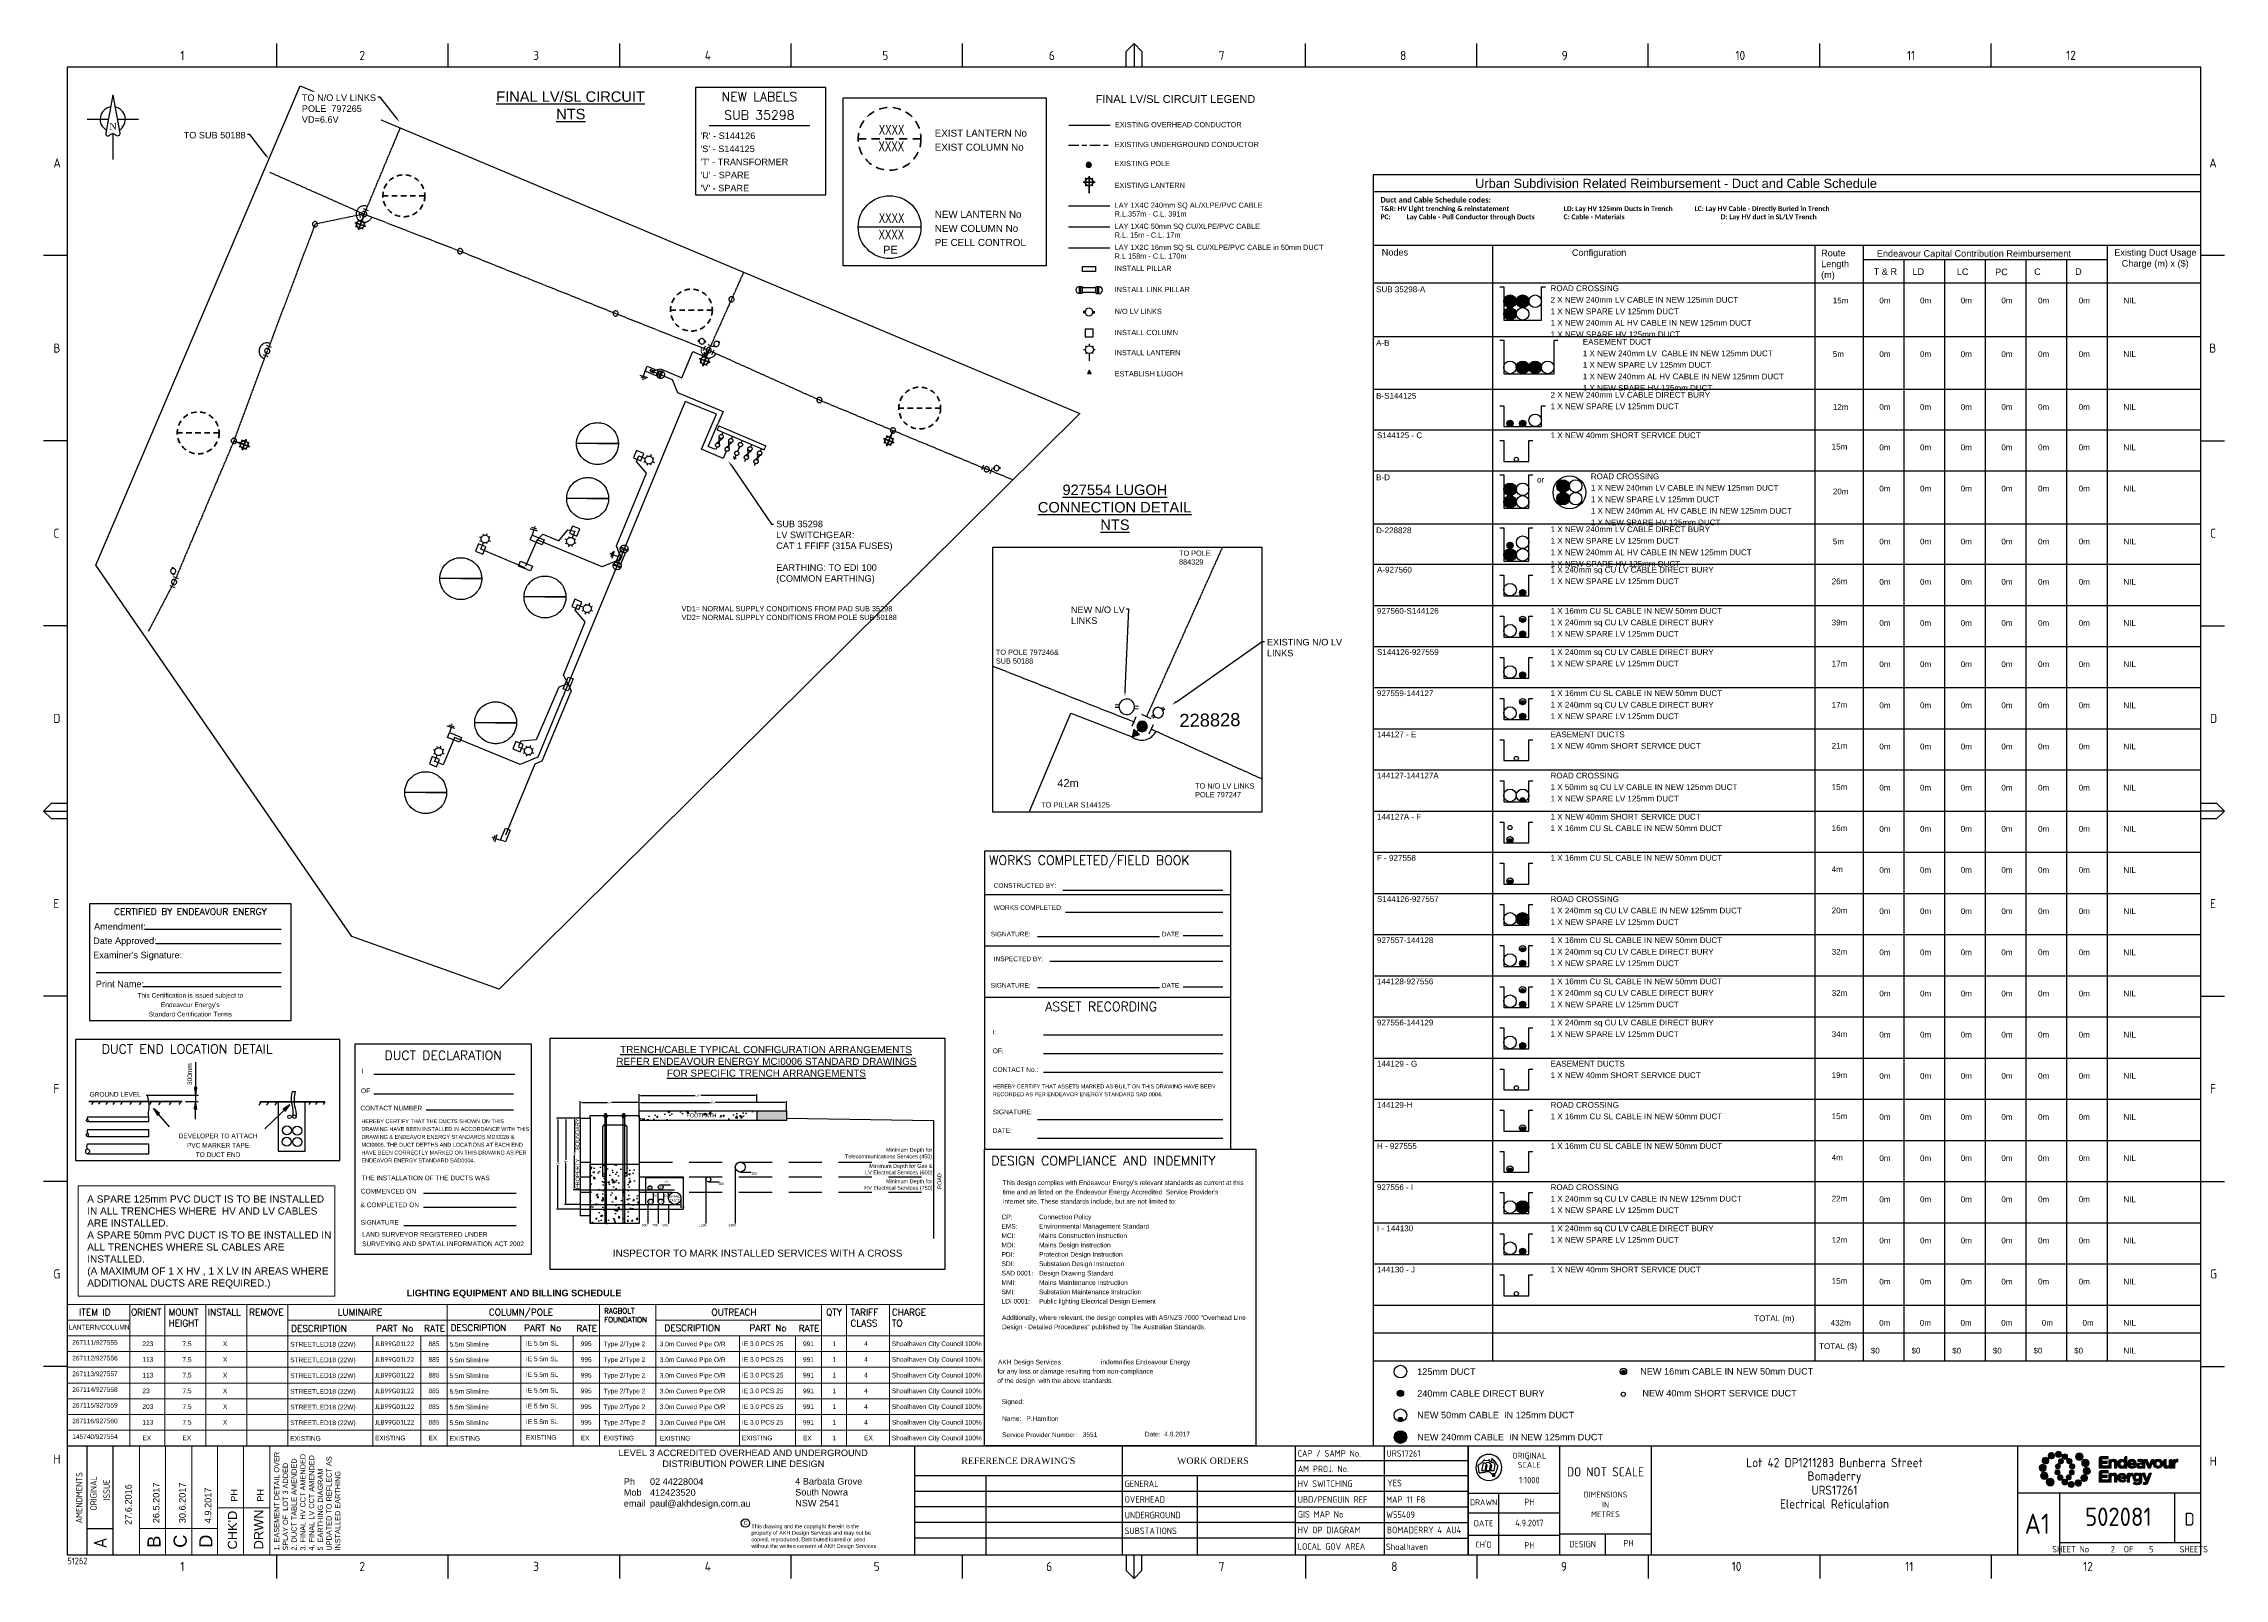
# Paper-space layout 'Retic2' of a CAD drawing. Header units: metres, sheet in millimetres. Extents: x -9 to 825, y -5 to 581.
# The model-space entities are those that its viewports show. They can reach past a viewport. Long polylines and large blocks are cut down to what shows.
import ezdxf
from ezdxf import colors
from ezdxf.entities.mleader import LeaderData, LeaderLine
from ezdxf.enums import TextEntityAlignment as Align
from ezdxf.math import Vec2, Vec3

# ---------------------------------------------------------------- set-up
doc = ezdxf.new("R2010")
doc.units = ezdxf.units.M
for name, pattern in [('Cable Exist OH', [1, 1, 0]), ('Cable Exist UG', [8.2, 4, -1.2, 1.8, -1.2]), ('Dash', [5, 3, -2]), ('DASHED2', [9.525, 6.35, -3.175]), ('IE Trench LV', [6.5, 5, -1.5])]:
    doc.linetypes.add(name, pattern=pattern)
doc.layers.get('0').update_dxf_attribs({"color": 6})
for name, color, linetype in [('_User Miscellaneous1', 251, 'Continuous'), ('_User Miscellaneous2', 7, 'Continuous'), ('Duct_SP_NEW', 2, 'Continuous'), ('Equip_LV_NEW', 2, 'Continuous'), ('Equip_SP_LV_EXT', 7, 'Continuous'), ('Equip_SP_LV_NEW', 2, 'Continuous'), ('Equip_SP_SL_EXT', 7, 'Continuous'), ('Equip_SP_SL_NEW', 2, 'Continuous'), ('Mains_HV_EXT', 7, 'Continuous'), ('Mains_HV_NEW_Hardwired', 7, 'Continuous'), ('Mains_LV_EXT', 7, 'Continuous'), ('Mains_LV_MOD', 3, 'Continuous'), ('Mains_LV_NEW_Hardwired', 2, 'Continuous'), ('Mains_LV_NEW_T84', 2, 'Continuous'), ('Mains_LV_NEW_T94', 2, 'Continuous'), ('Notes', 7, 'Continuous'), ('Notes_HV_MISC', 7, 'Continuous'), ('Notes_LV_MISC', 7, 'Continuous'), ('Notes_SL_MISC', 7, 'Continuous'), ('Notes_SP_NEW', 2, 'Continuous'), ('Panels_LV_SL_NEW', 2, 'Continuous'), ('Sub_LV_EXT', 7, 'Continuous'), ('Sub_LV_NEW', 2, 'Continuous'), ('SupportsOH_SP_TR_HV_LV_SL_EXT', 7, 'Continuous'), ('SupportsOH_SP_TR_HV_LV_SL_MOD', 3, 'Continuous'), ('SupportsUG_SP_EXT', 7, 'Continuous'), ('SupportsUG_SP_LV_SL_NEW', 2, 'Continuous')]:
    doc.layers.add(name, color=color, linetype=linetype)
doc.layers.add('Viewports', color=6, linetype='Continuous', plot=False)
doc.styles.add('ARIAL', font='arial.ttf', dxfattribs={"height": 2})
doc.styles.add('Elec', font='romand__.ttf')
doc.styles.add('iecARIAL', font='arial.ttf', dxfattribs={"height": 2})
doc.styles.add('iecISOCP', font='isocp.shx')
doc.styles.add('iecNAME', font='times.ttf')
doc.styles.add('iecTimesNewRoman', font='times.ttf')
doc.styles.add('IESYMBOL1', font='isocp.shx')
doc.styles.add('POLE_LABEL', font='arial.ttf')
doc.styles.add('SL_LABEL', font='arial.ttf')
doc.styles.get("Standard").update_dxf_attribs({"font": 'arial.ttf'})
doc.linetypes.add('Cable 5', pattern='A,10,-1,["o",Standard,S=2,R=0,X=-1,Y=-0.7],-1e-05,["o",Standard,S=2,R=0,X=-0.2,Y=-0.7],-1.2', length=12.20001)
doc.linetypes.add('Cable New UG', pattern='A,7,-0.25,["x",Standard,S=2,R=0,X=0.2,Y=-0.8],-2.1', length=9.35)
doc.linetypes.add('IE Trench HV', pattern='A,7,-0.2,["/",Standard,S=3,R=0,X=0.6,Y=-1.4],-2.5', length=9.7)
doc.linetypes.add('IECLCABD1', pattern='A,5.25,-0.1,["o",Standard,S=2,R=0,X=1.5,Y=-0.7],-4', length=9.35)
doc.linetypes.add('IECLCABS2', pattern='A,7,-3,["//",Standard,S=1.5,R=0,X=-2.54,Y=-0.8],-0.001', length=10.001)
doc.dimstyles.get("Standard").update_dxf_attribs({"dimtxt": 0.18, "dimasz": 0.18, "dimexe": 0.18, "dimexo": 0.0625, "dimgap": 0.09, "dimtad": 0, "dimtih": 1, "dimtoh": 1, "dimdec": 4, "dimzin": 0, "dimdsep": 46, "dimtxsty": 'Standard', "dimcen": 0.09, "dimadec": 0, "dimazin": 0, "dimtfac": 1, "dimtdec": 4, "dimtofl": 0, "dimtmove": 0, "dimatfit": 3, "dimfxl": 1, "dimtolj": 1, "dimtzin": 0, "dimarcsym": 0})
pattern_1 = [(50, (173.0003, 192.169), (6.83193, -0.59772), [0.71438, -7.85813]), (355, (173, 192.169), (-1.3216, 7.16462), [0.5715, -6.2865]), (100.451, (173.5697, 192.119), (5.51034, 6.56688), [0.60713, -6.67838]), (46.184, (173, 194.074), (10.16546, -1.5766), [1.0716, -11.7872]), (96.636, (173.847, 193.943), (8.9027, 9.2785), [0.9107, -10.0176]), (351.184, (173, 194.074), (8.9027, 9.2784), [0.85725, -9.42975]), (21, (173.953, 193.5976), (5.68556, -3.83496), [0.71438, -7.85813]), (326, (173.953, 193.5976), (2.31758, 6.90705), [0.5715, -6.2865]), (71.4514, (174.4266, 193.278), (8.0031, 3.0721), [0.60713, -6.67838]), (37.5, (173.0003, 192.169), (0.11582, 3.170814), [0, -6.2103, 0, -6.38175, 0, -6.31031]), (7.5, (173.0003, 192.169), (2.50574, 3.75677), [0, -3.63855, 0, -6.06742, 0, -2.40506]), (327.5, (170.8763, 192.169), (5.08465, -0.21483), [0, -2.38125, 0, -7.4295, 0, -9.85838]), (317.5, (169.9238, 192.169), (5.55484, 0.9535), [0, -3.09563, 0, -4.93395, 0, -7.00088])]

# ---------------------------------------------------------------- blocks, each defined once
blk = doc.blocks.new('NorthPnt 11(NP11)')
for p, q in [((-19.7, 0), (-3.5, 0)), ((-0.1, -10.9), (-0.1, -30.8)), ((3.3, 0), (19.7, 0))]:
    blk.add_line(p, q)
for points in [[(-0.1, 18.8), (-5.4, -10.7, 0.877048), (-2.3, -11.9, -0.1543), (-0.1, -10.9, 0.090511)], [(-0.1, 18.8), (5.3, -10.7, -0.877048), (2.1, -11.9, 0.1543), (-0.1, -10.9, -0.090511)]]:
    blk.add_lwpolyline(points, format="xyb")
for start, end in [(100.5988, 238.8643), (300.0994, 80.4374)]:
    blk.add_arc((0, 0), 9.64, start, end)
at = {"color": 7, "style": 'iecNAME'}
blk.add_text('N', height=5.02, dxfattribs=at).set_placement((-2.6, -7.8))
blk = doc.blocks.new('EE_LOGO')
h = blk.add_hatch(color=7)
edge = h.paths.add_edge_path()
edge.add_spline(control_points=[(-25.34, 1.94), (-26.08, 1.98), (-26.72, 1.41), (-26.77, 0.66), (-26.81, -0.09), (-26.24, -0.72), (-25.49, -0.77), (-24.74, -0.81), (-24.1, -0.24), (-24.06, 0.51), (-24.02, 1.25), (-24.59, 1.89), (-25.34, 1.94)], knot_values=[0, 0, 0, 0, 1, 1, 1, 2, 2, 2, 3, 3, 3, 4, 4, 4, 4], degree=3, periodic=0)
h = blk.add_hatch(color=7)
edge = h.paths.add_edge_path()
edge.add_spline(control_points=[(-23.73, 4.46), (-24.34, 4.81), (-25.13, 4.61), (-25.49, 3.99), (-25.85, 3.38), (-25.64, 2.59), (-25.03, 2.23), (-24.41, 1.87), (-23.63, 2.08), (-23.27, 2.69), (-22.91, 3.31), (-23.12, 4.1), (-23.73, 4.46)], knot_values=[0, 0, 0, 0, 1, 1, 1, 2, 2, 2, 3, 3, 3, 4, 4, 4, 4], degree=3, periodic=0)
h = blk.add_hatch(color=7)
edge = h.paths.add_edge_path()
edge.add_spline(control_points=[(-21.12, 5.87), (-21.48, 6.44), (-22.24, 6.61), (-22.81, 6.24), (-23.37, 5.88), (-23.54, 5.12), (-23.17, 4.55), (-22.81, 3.98), (-22.05, 3.82), (-21.48, 4.19), (-20.92, 4.55), (-20.75, 5.31), (-21.12, 5.87)], knot_values=[0, 0, 0, 0, 1, 1, 1, 2, 2, 2, 3, 3, 3, 4, 4, 4, 4], degree=3, periodic=0)
h = blk.add_hatch(color=7)
edge = h.paths.add_edge_path()
edge.add_spline(control_points=[(-19.43, 2.06), (-19.94, 2.17), (-20.44, 1.84), (-20.55, 1.33), (-20.66, 0.82), (-20.34, 0.32), (-19.83, 0.21), (-19.32, 0.1), (-18.81, 0.42), (-18.71, 0.93), (-18.59, 1.44), (-18.92, 1.95), (-19.43, 2.06)], knot_values=[0, 0, 0, 0, 1, 1, 1, 2, 2, 2, 3, 3, 3, 4, 4, 4, 4], degree=3, periodic=0)
h = blk.add_hatch(color=7)
edge = h.paths.add_edge_path()
edge.add_spline(control_points=[(-18.27, 5.87), (-18.34, 6.5), (-18.91, 6.97), (-19.54, 6.9), (-20.18, 6.84), (-20.65, 6.27), (-20.58, 5.63), (-20.52, 4.99), (-19.95, 4.53), (-19.31, 4.59), (-18.67, 4.66), (-18.21, 5.23), (-18.27, 5.87)], knot_values=[0, 0, 0, 0, 1, 1, 1, 2, 2, 2, 3, 3, 3, 4, 4, 4, 4], degree=3, periodic=0)
h = blk.add_hatch(color=7)
edge = h.paths.add_edge_path()
edge.add_spline(control_points=[(-15.91, 4.86), (-15.91, 4.26), (-16.4, 3.77), (-17, 3.77), (-17.6, 3.77), (-18.08, 4.26), (-18.08, 4.86), (-18.08, 5.46), (-17.6, 5.95), (-17, 5.95), (-16.4, 5.95), (-15.91, 5.46), (-15.91, 4.86)], knot_values=[0, 0, 0, 0, 1, 1, 1, 2, 2, 2, 3, 3, 3, 4, 4, 4, 4], degree=3, periodic=0)
edge = h.paths.add_edge_path()
edge.add_spline(control_points=[(-18.29, 3.97), (-18.8, 4.08), (-19.3, 3.76), (-19.41, 3.25), (-19.52, 2.74), (-19.2, 2.23), (-18.69, 2.12), (-18.18, 2.01), (-17.67, 2.33), (-17.56, 2.84), (-17.45, 3.35), (-17.78, 3.86), (-18.29, 3.97)], knot_values=[0, 0, 0, 0, 1, 1, 1, 2, 2, 2, 3, 3, 3, 4, 4, 4, 4], degree=3, periodic=0)
h = blk.add_hatch(color=7)
edge = h.paths.add_edge_path()
edge.add_spline(control_points=[(-14.59, 2.36), (-14.16, 2.75), (-14.12, 3.41), (-14.51, 3.84), (-14.89, 4.27), (-15.55, 4.31), (-15.99, 3.93), (-16.42, 3.54), (-16.46, 2.88), (-16.07, 2.45), (-15.69, 2.01), (-15.02, 1.98), (-14.59, 2.36)], knot_values=[0, 0, 0, 0, 1, 1, 1, 2, 2, 2, 3, 3, 3, 4, 4, 4, 4], degree=3, periodic=0)
edge = h.paths.add_edge_path()
edge.add_spline(control_points=[(-15.91, 4.86), (-15.91, 4.26), (-16.4, 3.77), (-17, 3.77), (-17.6, 3.77), (-18.08, 4.26), (-18.08, 4.86), (-18.08, 5.46), (-17.6, 5.95), (-17, 5.95), (-16.4, 5.95), (-15.91, 5.46), (-15.91, 4.86)], knot_values=[0, 0, 0, 0, 1, 1, 1, 2, 2, 2, 3, 3, 3, 4, 4, 4, 4], degree=3, periodic=0)
h = blk.add_hatch(color=7)
edge = h.paths.add_edge_path()
edge.add_spline(control_points=[(-15.91, 4.86), (-15.91, 4.26), (-16.4, 3.77), (-17, 3.77), (-17.6, 3.77), (-18.08, 4.26), (-18.08, 4.86), (-18.08, 5.46), (-17.6, 5.95), (-17, 5.95), (-16.4, 5.95), (-15.91, 5.46), (-15.91, 4.86)], knot_values=[0, 0, 0, 0, 1, 1, 1, 2, 2, 2, 3, 3, 3, 4, 4, 4, 4], degree=3, periodic=0)
edge = h.paths.add_edge_path(flags=16)
edge.add_spline(control_points=[(-15.91, 4.86), (-15.91, 4.26), (-16.4, 3.77), (-17, 3.77), (-17.6, 3.77), (-18.08, 4.26), (-18.08, 4.86), (-18.08, 5.46), (-17.6, 5.95), (-17, 5.95), (-16.4, 5.95), (-15.91, 5.46), (-15.91, 4.86)], knot_values=[0, 0, 0, 0, 1, 1, 1, 2, 2, 2, 3, 3, 3, 4, 4, 4, 4], degree=3, periodic=0)
h = blk.add_hatch(color=7)
edge = h.paths.add_edge_path()
edge.add_spline(control_points=[(-13.94, 0.18), (-13.41, 0.32), (-13.09, 0.87), (-13.23, 1.4), (-13.37, 1.93), (-13.92, 2.25), (-14.45, 2.11), (-14.98, 1.97), (-15.3, 1.42), (-15.16, 0.89), (-15.02, 0.36), (-14.47, 0.04), (-13.94, 0.18)], knot_values=[0, 0, 0, 0, 1, 1, 1, 2, 2, 2, 3, 3, 3, 4, 4, 4, 4], degree=3, periodic=0)
h = blk.add_hatch(color=7)
edge = h.paths.add_edge_path()
edge.add_spline(control_points=[(-9.93, 4.86), (-9.93, 4.03), (-10.61, 3.35), (-11.44, 3.35), (-12.28, 3.35), (-12.95, 4.03), (-12.95, 4.86), (-12.95, 5.69), (-12.28, 6.37), (-11.44, 6.37), (-10.61, 6.37), (-9.93, 5.69), (-9.93, 4.86)], knot_values=[0, 0, 0, 0, 1, 1, 1, 2, 2, 2, 3, 3, 3, 4, 4, 4, 4], degree=3, periodic=0)
h = blk.add_hatch(color=7)
edge = h.paths.add_edge_path()
edge.add_spline(control_points=[(-8.55, 1.13), (-7.83, 1.45), (-7.5, 2.29), (-7.82, 3.01), (-8.14, 3.73), (-8.98, 4.06), (-9.7, 3.74), (-10.42, 3.42), (-10.75, 2.58), (-10.43, 1.86), (-10.11, 1.14), (-9.27, 0.81), (-8.55, 1.13)], knot_values=[0, 0, 0, 0, 1, 1, 1, 2, 2, 2, 3, 3, 3, 4, 4, 4, 4], degree=3, periodic=0)
h = blk.add_hatch(color=7)
edge = h.paths.add_edge_path()
edge.add_spline(control_points=[(-8.66, -1.92), (-7.91, -1.96), (-7.27, -1.39), (-7.23, -0.64), (-7.19, 0.1), (-7.76, 0.74), (-8.51, 0.78), (-9.25, 0.83), (-9.89, 0.26), (-9.94, -0.49), (-9.98, -1.24), (-9.41, -1.88), (-8.66, -1.92)], knot_values=[0, 0, 0, 0, 1, 1, 1, 2, 2, 2, 3, 3, 3, 4, 4, 4, 4], degree=3, periodic=0)
h = blk.add_hatch(color=7)
edge = h.paths.add_edge_path()
edge.add_spline(control_points=[(-3.85, 0.44), (-3.85, 0.44), (-3.85, 4.25), (-3.85, 4.3), (-3.85, 4.35), (-3.85, 4.86), (-3.29, 4.86), (-2.74, 4.86), (-0.49, 4.86), (-0.49, 4.86), (-0.49, 4.86), (-0.49, 4), (-0.49, 4), (-0.49, 4), (-2.89, 4), (-2.89, 4), (-2.89, 4), (-2.89, 3.1), (-2.89, 3.1), (-2.89, 3.1), (-0.8, 3.1), (-0.8, 3.1), (-0.8, 3.1), (-0.8, 2.23), (-0.8, 2.23), (-0.8, 2.23), (-2.89, 2.23), (-2.89, 2.23), (-2.89, 2.23), (-2.89, 1.31), (-2.89, 1.31), (-2.89, 1.31), (-0.49, 1.31), (-0.49, 1.31), (-0.49, 1.31), (-0.49, 0.44), (-0.49, 0.44), (-0.49, 0.44), (-3.85, 0.44), (-3.85, 0.44)], knot_values=[0, 0, 0, 0, 1, 1, 1, 2, 2, 2, 3, 3, 3, 4, 4, 4, 5, 5, 5, 6, 6, 6, 7, 7, 7, 8, 8, 8, 9, 9, 9, 10, 10, 10, 11, 11, 11, 12, 12, 12, 13, 13, 13, 13], degree=3, periodic=0)
h = blk.add_hatch(color=7)
edge = h.paths.add_edge_path()
edge.add_spline(control_points=[(1.94, 0.44), (1.94, 0.44), (1.94, 2.33), (1.94, 2.33), (1.94, 2.78), (1.73, 3.02), (1.36, 3.02), (1, 3.02), (0.76, 2.78), (0.76, 2.33), (0.76, 2.33), (0.76, 0.44), (0.76, 0.44), (0.76, 0.44), (-0.2, 0.44), (-0.2, 0.44), (-0.2, 0.44), (-0.2, 3.21), (-0.2, 3.27), (-0.2, 3.33), (-0.2, 3.82), (0.36, 3.82), (0.76, 3.82), (0.76, 3.82), (0.76, 3.82), (0.76, 3.82), (0.76, 3.35), (0.76, 3.35), (0.98, 3.63), (1.27, 3.89), (1.75, 3.89), (2.48, 3.89), (2.9, 3.41), (2.9, 2.63), (2.9, 2.63), (2.9, 0.44), (2.9, 0.44), (2.9, 0.44), (1.94, 0.44), (1.94, 0.44)], knot_values=[0, 0, 0, 0, 1, 1, 1, 2, 2, 2, 3, 3, 3, 4, 4, 4, 5, 5, 5, 6, 6, 6, 7, 7, 7, 8, 8, 8, 9, 9, 9, 10, 10, 10, 11, 11, 11, 12, 12, 12, 13, 13, 13, 13], degree=3, periodic=0)
h = blk.add_hatch(color=7)
edge = h.paths.add_edge_path(flags=16)
edge.add_spline(control_points=[(5.8, 2.13), (5.8, 2.69), (5.43, 3.07), (4.98, 3.07), (4.53, 3.07), (4.15, 2.7), (4.15, 2.13), (4.15, 2.13), (4.15, 2.12), (4.15, 2.12), (4.15, 1.56), (4.53, 1.19), (4.98, 1.19), (5.43, 1.19), (5.8, 1.56), (5.8, 2.12), (5.8, 2.12), (5.8, 2.13), (5.8, 2.13)], knot_values=[0, 0, 0, 0, 1, 1, 1, 2, 2, 2, 3, 3, 3, 4, 4, 4, 5, 5, 5, 6, 6, 6, 6], degree=3, periodic=0)
edge = h.paths.add_edge_path()
edge.add_spline(control_points=[(5.79, 0.44), (5.79, 0.44), (5.79, 0.92), (5.79, 0.92), (5.55, 0.6), (5.23, 0.37), (4.73, 0.37), (3.94, 0.37), (3.19, 0.99), (3.19, 2.12), (3.19, 2.12), (3.19, 2.13), (3.19, 2.13), (3.19, 3.26), (3.93, 3.88), (4.73, 3.88), (5.24, 3.88), (5.56, 3.65), (5.79, 3.38), (5.79, 3.38), (5.79, 4.27), (5.79, 4.3), (5.79, 4.34), (5.79, 4.86), (6.34, 4.86), (6.73, 4.86), (6.75, 4.86), (6.75, 4.86), (6.75, 4.86), (6.75, 0.44), (6.75, 0.44), (6.75, 0.44), (5.79, 0.44), (5.79, 0.44)], knot_values=[0, 0, 0, 0, 1, 1, 1, 2, 2, 2, 3, 3, 3, 4, 4, 4, 5, 5, 5, 6, 6, 6, 7, 7, 7, 8, 8, 8, 9, 9, 9, 10, 10, 10, 11, 11, 11, 11], degree=3, periodic=0)
h = blk.add_hatch(color=7)
edge = h.paths.add_edge_path()
edge.add_spline(control_points=[(8.69, 3.89), (7.7, 3.89), (7.01, 3.09), (7.01, 2.13), (7.01, 2.13), (7.01, 2.12), (7.01, 2.12), (7.01, 1.08), (7.77, 0.37), (8.78, 0.37), (9.39, 0.37), (9.85, 0.61), (10.16, 1), (10.16, 1), (9.62, 1.48), (9.62, 1.48), (9.35, 1.24), (9.12, 1.14), (8.79, 1.14), (8.33, 1.13), (8, 1.49), (7.95, 1.86), (7.91, 2.18), (7.93, 2.29), (7.95, 2.43), (8.02, 2.85), (8.29, 3.12), (8.69, 3.12), (9.09, 3.12), (9.34, 2.83), (9.4, 2.4), (9.4, 2.4), (8.14, 2.4), (8.14, 2.4), (8.14, 2.4), (8.12, 1.8), (8.64, 1.8), (9.17, 1.8), (10.32, 1.8), (10.32, 1.8), (10.33, 1.89), (10.34, 1.95), (10.34, 2.04), (10.34, 2.04), (10.34, 2.05), (10.34, 2.05), (10.34, 3.01), (9.82, 3.89), (8.69, 3.89)], knot_values=[0, 0, 0, 0, 1, 1, 1, 2, 2, 2, 3, 3, 3, 4, 4, 4, 5, 5, 5, 6, 6, 6, 7, 7, 7, 8, 8, 8, 9, 9, 9, 10, 10, 10, 11, 11, 11, 12, 12, 12, 13, 13, 13, 14, 14, 14, 15, 15, 15, 16, 16, 16, 16], degree=3, periodic=0)
h = blk.add_hatch(color=7)
edge = h.paths.add_edge_path(flags=16)
edge.add_spline(control_points=[(12.69, 1.8), (12.53, 1.88), (12.31, 1.93), (12.08, 1.93), (11.67, 1.93), (11.42, 1.77), (11.42, 1.46), (11.42, 1.46), (11.42, 1.45), (11.42, 1.45), (11.42, 1.19), (11.63, 1.04), (11.94, 1.04), (12.39, 1.04), (12.69, 1.29), (12.69, 1.63), (12.69, 1.63), (12.69, 1.8), (12.69, 1.8)], knot_values=[0, 0, 0, 0, 1, 1, 1, 2, 2, 2, 3, 3, 3, 4, 4, 4, 5, 5, 5, 6, 6, 6, 6], degree=3, periodic=0)
edge = h.paths.add_edge_path()
edge.add_spline(control_points=[(12.67, 0.44), (12.67, 0.44), (12.67, 0.81), (12.67, 0.81), (12.44, 0.55), (12.12, 0.38), (11.65, 0.38), (11.01, 0.38), (10.49, 0.74), (10.49, 1.41), (10.49, 1.41), (10.49, 1.42), (10.49, 1.42), (10.49, 2.16), (11.05, 2.5), (11.85, 2.5), (12.19, 2.5), (12.44, 2.45), (12.68, 2.37), (12.68, 2.37), (12.68, 2.42), (12.68, 2.42), (12.68, 2.82), (12.43, 3.07), (11.95, 3.07), (11.59, 3.07), (11.33, 3), (11.02, 2.89), (11.02, 2.89), (10.78, 3.62), (10.78, 3.62), (11.15, 3.78), (11.52, 3.89), (12.09, 3.89), (13.14, 3.89), (13.6, 3.35), (13.6, 2.43), (13.6, 2.43), (13.6, 0.44), (13.6, 0.44), (13.6, 0.44), (12.67, 0.44), (12.67, 0.44)], knot_values=[0, 0, 0, 0, 1, 1, 1, 2, 2, 2, 3, 3, 3, 4, 4, 4, 5, 5, 5, 6, 6, 6, 7, 7, 7, 8, 8, 8, 9, 9, 9, 10, 10, 10, 11, 11, 11, 12, 12, 12, 13, 13, 13, 14, 14, 14, 14], degree=3, periodic=0)
h = blk.add_hatch(color=7)
edge = h.paths.add_edge_path()
edge.add_spline(control_points=[(15.71, 0.44), (15.71, 0.44), (14.84, 0.44), (14.84, 0.44), (14.84, 0.44), (13.51, 3.83), (13.51, 3.83), (13.51, 3.83), (14.53, 3.83), (14.53, 3.83), (14.53, 3.83), (15.28, 1.58), (15.28, 1.58), (15.28, 1.58), (15.86, 3.3), (15.86, 3.3), (15.86, 3.3), (16.02, 3.83), (16.4, 3.83), (16.78, 3.83), (17.04, 3.83), (17.04, 3.83), (17.04, 3.83), (15.71, 0.44), (15.71, 0.44)], knot_values=[0, 0, 0, 0, 1, 1, 1, 2, 2, 2, 3, 3, 3, 4, 4, 4, 5, 5, 5, 6, 6, 6, 7, 7, 7, 8, 8, 8, 8], degree=3, periodic=0)
h = blk.add_hatch(color=7)
edge = h.paths.add_edge_path(flags=16)
edge.add_spline(control_points=[(19.52, 2.16), (19.52, 2.66), (19.16, 3.09), (18.63, 3.09), (18.08, 3.09), (17.75, 2.67), (17.75, 2.17), (17.75, 2.17), (17.75, 2.16), (17.75, 2.16), (17.75, 1.66), (18.11, 1.22), (18.64, 1.22), (19.19, 1.22), (19.52, 1.65), (19.52, 2.15), (19.52, 2.15), (19.52, 2.16), (19.52, 2.16)], knot_values=[0, 0, 0, 0, 1, 1, 1, 2, 2, 2, 3, 3, 3, 4, 4, 4, 5, 5, 5, 6, 6, 6, 6], degree=3, periodic=0)
edge = h.paths.add_edge_path()
edge.add_spline(control_points=[(18.63, 0.4), (17.58, 0.4), (16.8, 1.17), (16.8, 2.15), (16.8, 2.15), (16.8, 2.16), (16.8, 2.16), (16.8, 3.13), (17.59, 3.92), (18.64, 3.92), (19.69, 3.92), (20.46, 3.14), (20.46, 2.17), (20.46, 2.17), (20.46, 2.16), (20.46, 2.16), (20.46, 1.19), (19.68, 0.4), (18.63, 0.4)], knot_values=[0, 0, 0, 0, 1, 1, 1, 2, 2, 2, 3, 3, 3, 4, 4, 4, 5, 5, 5, 6, 6, 6, 6], degree=3, periodic=0)
h = blk.add_hatch(color=7)
edge = h.paths.add_edge_path()
edge.add_spline(control_points=[(22.86, 0.44), (22.86, 0.44), (22.86, 0.92), (22.86, 0.92), (22.64, 0.64), (22.36, 0.38), (21.87, 0.38), (21.15, 0.38), (20.72, 0.86), (20.72, 1.63), (20.72, 1.63), (20.72, 3.22), (20.72, 3.27), (20.72, 3.32), (20.72, 3.82), (21.28, 3.82), (21.68, 3.82), (21.68, 3.82), (21.68, 3.82), (21.68, 3.82), (21.68, 1.94), (21.68, 1.94), (21.68, 1.48), (21.9, 1.25), (22.26, 1.25), (22.63, 1.25), (22.86, 1.48), (22.86, 1.94), (22.86, 1.94), (22.86, 3.2), (22.86, 3.27), (22.86, 3.34), (22.87, 3.82), (23.42, 3.82), (23.82, 3.82), (23.82, 3.82), (23.82, 3.82), (23.82, 3.82), (23.82, 0.44), (23.82, 0.44), (23.82, 0.44), (22.86, 0.44), (22.86, 0.44)], knot_values=[0, 0, 0, 0, 1, 1, 1, 2, 2, 2, 3, 3, 3, 4, 4, 4, 5, 5, 5, 6, 6, 6, 7, 7, 7, 8, 8, 8, 9, 9, 9, 10, 10, 10, 11, 11, 11, 12, 12, 12, 13, 13, 13, 14, 14, 14, 14], degree=3, periodic=0)
h = blk.add_hatch(color=7)
edge = h.paths.add_edge_path()
edge.add_spline(control_points=[(26.09, 2.88), (25.46, 2.88), (25.06, 2.5), (25.06, 1.69), (25.06, 1.69), (25.06, 0.44), (25.06, 0.44), (25.06, 0.44), (24.1, 0.44), (24.1, 0.44), (24.1, 0.44), (24.1, 3.24), (24.1, 3.27), (24.1, 3.3), (24.1, 3.83), (24.66, 3.83), (25.22, 3.83), (25.06, 3.83), (25.06, 3.83), (25.06, 3.83), (25.06, 3.14), (25.06, 3.14), (25.26, 3.61), (25.58, 3.91), (26.14, 3.89), (26.14, 3.89), (26.14, 2.88), (26.14, 2.88), (26.14, 2.88), (26.09, 2.88), (26.09, 2.88)], knot_values=[0, 0, 0, 0, 1, 1, 1, 2, 2, 2, 3, 3, 3, 4, 4, 4, 5, 5, 5, 6, 6, 6, 7, 7, 7, 8, 8, 8, 9, 9, 9, 10, 10, 10, 10], degree=3, periodic=0)
h = blk.add_hatch(color=7)
edge = h.paths.add_edge_path()
edge.add_spline(control_points=[(-25.45, -1.11), (-26.17, -1.43), (-26.5, -2.27), (-26.18, -2.99), (-25.86, -3.71), (-25.02, -4.04), (-24.3, -3.72), (-23.58, -3.4), (-23.25, -2.56), (-23.57, -1.84), (-23.88, -1.12), (-24.72, -0.79), (-25.45, -1.11)], knot_values=[0, 0, 0, 0, 1, 1, 1, 2, 2, 2, 3, 3, 3, 4, 4, 4, 4], degree=3, periodic=0)
h = blk.add_hatch(color=7)
edge = h.paths.add_edge_path()
edge.add_spline(control_points=[(-24.06, -4.84), (-24.06, -4.01), (-23.39, -3.33), (-22.55, -3.33), (-21.72, -3.33), (-21.04, -4.01), (-21.04, -4.84), (-21.04, -5.68), (-21.72, -6.35), (-22.55, -6.35), (-23.39, -6.35), (-24.06, -5.68), (-24.06, -4.84)], knot_values=[0, 0, 0, 0, 1, 1, 1, 2, 2, 2, 3, 3, 3, 4, 4, 4, 4], degree=3, periodic=0)
h = blk.add_hatch(color=7)
edge = h.paths.add_edge_path()
edge.add_spline(control_points=[(-20.06, -0.16), (-20.59, -0.3), (-20.9, -0.85), (-20.76, -1.38), (-20.63, -1.91), (-20.08, -2.23), (-19.55, -2.09), (-19.02, -1.95), (-18.7, -1.4), (-18.84, -0.87), (-18.98, -0.34), (-19.52, -0.02), (-20.06, -0.16)], knot_values=[0, 0, 0, 0, 1, 1, 1, 2, 2, 2, 3, 3, 3, 4, 4, 4, 4], degree=3, periodic=0)
h = blk.add_hatch(color=7)
edge = h.paths.add_edge_path()
edge.add_spline(control_points=[(-19.41, -2.34), (-19.84, -2.73), (-19.88, -3.39), (-19.49, -3.82), (-19.1, -4.26), (-18.44, -4.29), (-18.01, -3.91), (-17.58, -3.52), (-17.54, -2.86), (-17.93, -2.43), (-18.31, -2), (-18.97, -1.96), (-19.41, -2.34)], knot_values=[0, 0, 0, 0, 1, 1, 1, 2, 2, 2, 3, 3, 3, 4, 4, 4, 4], degree=3, periodic=0)
h = blk.add_hatch(color=7)
edge = h.paths.add_edge_path()
edge.add_spline(control_points=[(-18.08, -4.84), (-18.08, -4.24), (-17.6, -3.76), (-17, -3.76), (-16.4, -3.76), (-15.91, -4.24), (-15.91, -4.84), (-15.91, -5.44), (-16.4, -5.93), (-17, -5.93), (-17.6, -5.93), (-18.08, -5.44), (-18.08, -4.84)], knot_values=[0, 0, 0, 0, 1, 1, 1, 2, 2, 2, 3, 3, 3, 4, 4, 4, 4], degree=3, periodic=0)
h = blk.add_hatch(color=7)
edge = h.paths.add_edge_path()
edge.add_spline(control_points=[(-15.71, -3.95), (-15.2, -4.06), (-14.69, -3.74), (-14.58, -3.23), (-14.47, -2.72), (-14.8, -2.21), (-15.31, -2.1), (-15.82, -1.99), (-16.32, -2.32), (-16.43, -2.83), (-16.54, -3.34), (-16.22, -3.84), (-15.71, -3.95)], knot_values=[0, 0, 0, 0, 1, 1, 1, 2, 2, 2, 3, 3, 3, 4, 4, 4, 4], degree=3, periodic=0)
h = blk.add_hatch(color=7)
edge = h.paths.add_edge_path()
edge.add_spline(control_points=[(-15.72, -5.85), (-15.66, -6.49), (-15.09, -6.95), (-14.45, -6.89), (-13.81, -6.82), (-13.35, -6.25), (-13.41, -5.62), (-13.48, -4.98), (-14.05, -4.51), (-14.68, -4.58), (-15.33, -4.64), (-15.79, -5.21), (-15.72, -5.85)], knot_values=[0, 0, 0, 0, 1, 1, 1, 2, 2, 2, 3, 3, 3, 4, 4, 4, 4], degree=3, periodic=0)
h = blk.add_hatch(color=7)
edge = h.paths.add_edge_path()
edge.add_spline(control_points=[(-14.57, -2.04), (-14.06, -2.15), (-13.55, -1.83), (-13.44, -1.32), (-13.33, -0.81), (-13.66, -0.3), (-14.17, -0.19), (-14.68, -0.08), (-15.18, -0.4), (-15.29, -0.92), (-15.4, -1.43), (-15.08, -1.93), (-14.57, -2.04)], knot_values=[0, 0, 0, 0, 1, 1, 1, 2, 2, 2, 3, 3, 3, 4, 4, 4, 4], degree=3, periodic=0)
h = blk.add_hatch(color=7)
edge = h.paths.add_edge_path()
edge.add_spline(control_points=[(-12.88, -5.86), (-12.52, -6.43), (-11.76, -6.59), (-11.19, -6.23), (-10.62, -5.86), (-10.46, -5.1), (-10.82, -4.53), (-11.19, -3.97), (-11.95, -3.8), (-12.51, -4.17), (-13.08, -4.53), (-13.25, -5.29), (-12.88, -5.86)], knot_values=[0, 0, 0, 0, 1, 1, 1, 2, 2, 2, 3, 3, 3, 4, 4, 4, 4], degree=3, periodic=0)
h = blk.add_hatch(color=7)
edge = h.paths.add_edge_path()
edge.add_spline(control_points=[(-10.27, -4.44), (-9.65, -4.79), (-8.86, -4.59), (-8.51, -3.97), (-8.15, -3.36), (-8.36, -2.57), (-8.97, -2.22), (-9.58, -1.86), (-10.37, -2.06), (-10.73, -2.68), (-11.09, -3.29), (-10.88, -4.08), (-10.27, -4.44)], knot_values=[0, 0, 0, 0, 1, 1, 1, 2, 2, 2, 3, 3, 3, 4, 4, 4, 4], degree=3, periodic=0)
h = blk.add_hatch(color=7)
edge = h.paths.add_edge_path()
edge.add_spline(control_points=[(-3.85, -4.84), (-3.85, -4.84), (-3.85, -1.03), (-3.85, -0.98), (-3.85, -0.94), (-3.85, -0.42), (-3.29, -0.42), (-2.74, -0.42), (-0.49, -0.42), (-0.49, -0.42), (-0.49, -0.42), (-0.49, -1.29), (-0.49, -1.29), (-0.49, -1.29), (-2.89, -1.29), (-2.89, -1.29), (-2.89, -1.29), (-2.89, -2.19), (-2.89, -2.19), (-2.89, -2.19), (-0.8, -2.19), (-0.8, -2.19), (-0.8, -2.19), (-0.8, -3.05), (-0.8, -3.05), (-0.8, -3.05), (-2.89, -3.05), (-2.89, -3.05), (-2.89, -3.05), (-2.89, -3.98), (-2.89, -3.98), (-2.89, -3.98), (-0.49, -3.98), (-0.49, -3.98), (-0.49, -3.98), (-0.49, -4.84), (-0.49, -4.84), (-0.49, -4.84), (-3.85, -4.84), (-3.85, -4.84)], knot_values=[0, 0, 0, 0, 1, 1, 1, 2, 2, 2, 3, 3, 3, 4, 4, 4, 5, 5, 5, 6, 6, 6, 7, 7, 7, 8, 8, 8, 9, 9, 9, 10, 10, 10, 11, 11, 11, 12, 12, 12, 13, 13, 13, 13], degree=3, periodic=0)
h = blk.add_hatch(color=7)
edge = h.paths.add_edge_path()
edge.add_spline(control_points=[(1.94, -4.84), (1.94, -4.84), (1.94, -2.96), (1.94, -2.96), (1.94, -2.5), (1.73, -2.27), (1.36, -2.27), (1, -2.27), (0.76, -2.5), (0.76, -2.96), (0.76, -2.96), (0.76, -4.84), (0.76, -4.84), (0.76, -4.84), (-0.2, -4.84), (-0.2, -4.84), (-0.2, -4.84), (-0.2, -2.07), (-0.2, -2.01), (-0.2, -1.96), (-0.2, -1.46), (0.36, -1.46), (0.76, -1.46), (0.76, -1.46), (0.76, -1.46), (0.76, -1.46), (0.76, -1.94), (0.76, -1.94), (0.98, -1.65), (1.27, -1.4), (1.75, -1.4), (2.48, -1.4), (2.9, -1.88), (2.9, -2.65), (2.9, -2.65), (2.9, -4.84), (2.9, -4.84), (2.9, -4.84), (1.94, -4.84), (1.94, -4.84)], knot_values=[0, 0, 0, 0, 1, 1, 1, 2, 2, 2, 3, 3, 3, 4, 4, 4, 5, 5, 5, 6, 6, 6, 7, 7, 7, 8, 8, 8, 9, 9, 9, 10, 10, 10, 11, 11, 11, 12, 12, 12, 13, 13, 13, 13], degree=3, periodic=0)
h = blk.add_hatch(color=7)
edge = h.paths.add_edge_path()
edge.add_spline(control_points=[(4.87, -1.4), (3.88, -1.4), (3.19, -2.19), (3.19, -3.16), (3.19, -3.16), (3.19, -3.17), (3.19, -3.17), (3.19, -4.21), (3.94, -4.92), (4.96, -4.92), (5.57, -4.92), (6.03, -4.68), (6.34, -4.29), (6.34, -4.29), (5.79, -3.8), (5.79, -3.8), (5.53, -4.05), (5.29, -4.14), (4.97, -4.15), (4.51, -4.16), (4.18, -3.79), (4.13, -3.42), (4.09, -3.1), (4.11, -3), (4.13, -2.86), (4.2, -2.44), (4.47, -2.17), (4.87, -2.17), (5.27, -2.17), (5.52, -2.46), (5.58, -2.89), (5.58, -2.89), (4.32, -2.89), (4.32, -2.89), (4.32, -2.89), (4.29, -3.49), (4.82, -3.49), (5.35, -3.49), (6.5, -3.49), (6.5, -3.49), (6.51, -3.4), (6.51, -3.34), (6.51, -3.25), (6.51, -3.25), (6.51, -3.23), (6.51, -3.23), (6.51, -2.27), (6, -1.4), (4.87, -1.4)], knot_values=[0, 0, 0, 0, 1, 1, 1, 2, 2, 2, 3, 3, 3, 4, 4, 4, 5, 5, 5, 6, 6, 6, 7, 7, 7, 8, 8, 8, 9, 9, 9, 10, 10, 10, 11, 11, 11, 12, 12, 12, 13, 13, 13, 14, 14, 14, 15, 15, 15, 16, 16, 16, 16], degree=3, periodic=0)
h = blk.add_hatch(color=7)
edge = h.paths.add_edge_path()
edge.add_spline(control_points=[(8.77, -2.4), (8.13, -2.4), (7.74, -2.79), (7.74, -3.6), (7.74, -3.6), (7.74, -4.85), (7.74, -4.85), (7.74, -4.85), (6.78, -4.85), (6.78, -4.85), (6.78, -4.85), (6.78, -2.05), (6.78, -2.02), (6.78, -1.99), (6.77, -1.46), (7.33, -1.46), (7.74, -1.46), (7.74, -1.46), (7.74, -1.46), (7.74, -1.46), (7.74, -2.15), (7.74, -2.15), (7.93, -1.68), (8.25, -1.37), (8.82, -1.4), (8.82, -1.4), (8.82, -2.4), (8.82, -2.4), (8.82, -2.4), (8.77, -2.4), (8.77, -2.4)], knot_values=[0, 0, 0, 0, 1, 1, 1, 2, 2, 2, 3, 3, 3, 4, 4, 4, 5, 5, 5, 6, 6, 6, 7, 7, 7, 8, 8, 8, 9, 9, 9, 10, 10, 10, 10], degree=3, periodic=0)
h = blk.add_hatch(color=7)
edge = h.paths.add_edge_path(flags=16)
edge.add_spline(control_points=[(11.56, -2.97), (11.56, -2.51), (11.2, -2.19), (10.73, -2.19), (10.26, -2.19), (9.91, -2.51), (9.91, -2.97), (9.91, -2.97), (9.91, -2.99), (9.91, -2.99), (9.91, -3.45), (10.26, -3.77), (10.73, -3.77), (11.2, -3.77), (11.56, -3.45), (11.56, -2.99), (11.56, -2.99), (11.56, -2.97), (11.56, -2.97)], knot_values=[0, 0, 0, 0, 1, 1, 1, 2, 2, 2, 3, 3, 3, 4, 4, 4, 5, 5, 5, 6, 6, 6, 6], degree=3, periodic=0)
edge = h.paths.add_edge_path()
edge.add_spline(control_points=[(10.62, -5.87), (10.07, -5.87), (9.55, -5.74), (9.12, -5.51), (9.12, -5.51), (9.45, -4.79), (9.45, -4.79), (9.8, -4.99), (10.14, -5.1), (10.59, -5.1), (11.25, -5.1), (11.56, -4.79), (11.56, -4.18), (11.56, -4.18), (11.56, -4.02), (11.56, -4.02), (11.27, -4.36), (10.96, -4.57), (10.45, -4.57), (9.66, -4.57), (8.95, -3.99), (8.95, -2.99), (8.95, -2.99), (8.95, -2.97), (8.95, -2.97), (8.95, -1.96), (9.68, -1.4), (10.45, -1.4), (10.98, -1.4), (11.29, -1.62), (11.54, -1.9), (11.54, -1.9), (11.54, -1.46), (11.54, -1.46), (11.54, -1.46), (11.54, -1.46), (11.95, -1.46), (12.51, -1.46), (12.5, -2.02), (12.5, -2.02), (12.5, -2.02), (12.5, -4.08), (12.5, -4.08), (12.5, -5.36), (11.87, -5.87), (10.62, -5.87)], knot_values=[0, 0, 0, 0, 1, 1, 1, 2, 2, 2, 3, 3, 3, 4, 4, 4, 5, 5, 5, 6, 6, 6, 7, 7, 7, 8, 8, 8, 9, 9, 9, 10, 10, 10, 11, 11, 11, 12, 12, 12, 13, 13, 13, 14, 14, 14, 15, 15, 15, 15], degree=3, periodic=0)
h = blk.add_hatch(color=7)
edge = h.paths.add_edge_path()
edge.add_spline(control_points=[(14.84, -4.92), (14.58, -5.61), (14.31, -5.87), (13.73, -5.87), (13.38, -5.87), (13.13, -5.78), (12.88, -5.64), (12.88, -5.64), (13.2, -4.94), (13.2, -4.94), (13.33, -5.02), (13.49, -5.07), (13.61, -5.07), (13.78, -5.07), (13.86, -5.02), (13.95, -4.85), (13.95, -4.85), (12.62, -1.46), (12.62, -1.46), (12.62, -1.46), (13.64, -1.46), (13.64, -1.46), (13.64, -1.46), (14.41, -3.76), (14.41, -3.76), (14.41, -3.76), (14.97, -2.01), (14.97, -2.01), (14.97, -2.01), (15.14, -1.46), (15.5, -1.46), (15.86, -1.46), (16.14, -1.46), (16.14, -1.46), (16.14, -1.46), (14.84, -4.92), (14.84, -4.92)], knot_values=[0, 0, 0, 0, 1, 1, 1, 2, 2, 2, 3, 3, 3, 4, 4, 4, 5, 5, 5, 6, 6, 6, 7, 7, 7, 8, 8, 8, 9, 9, 9, 10, 10, 10, 11, 11, 11, 12, 12, 12, 12], degree=3, periodic=0)
at = {"color": 7, "lineweight": 0}
for points in [[(-15.08, 2.11), (-15.08, 2.11)], [(-18.92, -2.1), (-18.92, -2.1)]]:
    blk.add_lwpolyline(points, dxfattribs=at)
for points, knots in [([(-25.34, 1.94), (-26.08, 1.98), (-26.72, 1.41), (-26.77, 0.66), (-26.81, -0.09), (-26.24, -0.72), (-25.49, -0.77), (-24.74, -0.81), (-24.1, -0.24), (-24.06, 0.51), (-24.02, 1.25), (-24.59, 1.89), (-25.34, 1.94)], [0, 0, 0, 0, 1, 1, 1, 2, 2, 2, 3, 3, 3, 4, 4, 4, 4]), ([(-23.73, 4.46), (-24.34, 4.81), (-25.13, 4.61), (-25.49, 3.99), (-25.85, 3.38), (-25.64, 2.59), (-25.03, 2.23), (-24.41, 1.87), (-23.63, 2.08), (-23.27, 2.69), (-22.91, 3.31), (-23.12, 4.1), (-23.73, 4.46)], [0, 0, 0, 0, 1, 1, 1, 2, 2, 2, 3, 3, 3, 4, 4, 4, 4]), ([(-21.12, 5.87), (-21.48, 6.44), (-22.24, 6.61), (-22.81, 6.24), (-23.37, 5.88), (-23.54, 5.12), (-23.17, 4.55), (-22.81, 3.98), (-22.05, 3.82), (-21.48, 4.19), (-20.92, 4.55), (-20.75, 5.31), (-21.12, 5.87)], [0, 0, 0, 0, 1, 1, 1, 2, 2, 2, 3, 3, 3, 4, 4, 4, 4]), ([(-19.43, 2.06), (-19.94, 2.17), (-20.44, 1.84), (-20.55, 1.33), (-20.66, 0.82), (-20.34, 0.32), (-19.83, 0.21), (-19.32, 0.1), (-18.81, 0.42), (-18.71, 0.93), (-18.59, 1.44), (-18.92, 1.95), (-19.43, 2.06)], [0, 0, 0, 0, 1, 1, 1, 2, 2, 2, 3, 3, 3, 4, 4, 4, 4]), ([(-18.27, 5.87), (-18.34, 6.5), (-18.91, 6.97), (-19.54, 6.9), (-20.18, 6.84), (-20.65, 6.27), (-20.58, 5.63), (-20.52, 4.99), (-19.95, 4.53), (-19.31, 4.59), (-18.67, 4.66), (-18.21, 5.23), (-18.27, 5.87)], [0, 0, 0, 0, 1, 1, 1, 2, 2, 2, 3, 3, 3, 4, 4, 4, 4]), ([(-18.29, 3.97), (-18.8, 4.08), (-19.3, 3.76), (-19.41, 3.25), (-19.52, 2.74), (-19.2, 2.23), (-18.69, 2.12), (-18.18, 2.01), (-17.67, 2.33), (-17.56, 2.84), (-17.45, 3.35), (-17.78, 3.86), (-18.29, 3.97)], [0, 0, 0, 0, 1, 1, 1, 2, 2, 2, 3, 3, 3, 4, 4, 4, 4]), ([(-15.91, 4.86), (-15.91, 4.26), (-16.4, 3.77), (-17, 3.77), (-17.6, 3.77), (-18.08, 4.26), (-18.08, 4.86), (-18.08, 5.46), (-17.6, 5.95), (-17, 5.95), (-16.4, 5.95), (-15.91, 5.46), (-15.91, 4.86)], [0, 0, 0, 0, 1, 1, 1, 2, 2, 2, 3, 3, 3, 4, 4, 4, 4]), ([(-15.91, 4.86), (-15.91, 4.26), (-16.4, 3.77), (-17, 3.77), (-17.6, 3.77), (-18.08, 4.26), (-18.08, 4.86), (-18.08, 5.46), (-17.6, 5.95), (-17, 5.95), (-16.4, 5.95), (-15.91, 5.46), (-15.91, 4.86)], [0, 0, 0, 0, 1, 1, 1, 2, 2, 2, 3, 3, 3, 4, 4, 4, 4]), ([(-14.59, 2.36), (-14.16, 2.75), (-14.12, 3.41), (-14.51, 3.84), (-14.89, 4.27), (-15.55, 4.31), (-15.99, 3.93), (-16.42, 3.54), (-16.46, 2.88), (-16.07, 2.45), (-15.69, 2.01), (-15.02, 1.98), (-14.59, 2.36)], [0, 0, 0, 0, 1, 1, 1, 2, 2, 2, 3, 3, 3, 4, 4, 4, 4]), ([(-13.94, 0.18), (-13.41, 0.32), (-13.09, 0.87), (-13.23, 1.4), (-13.37, 1.93), (-13.92, 2.25), (-14.45, 2.11), (-14.98, 1.97), (-15.3, 1.42), (-15.16, 0.89), (-15.02, 0.36), (-14.47, 0.04), (-13.94, 0.18)], [0, 0, 0, 0, 1, 1, 1, 2, 2, 2, 3, 3, 3, 4, 4, 4, 4]), ([(-9.93, 4.86), (-9.93, 4.03), (-10.61, 3.35), (-11.44, 3.35), (-12.28, 3.35), (-12.95, 4.03), (-12.95, 4.86), (-12.95, 5.69), (-12.28, 6.37), (-11.44, 6.37), (-10.61, 6.37), (-9.93, 5.69), (-9.93, 4.86)], [0, 0, 0, 0, 1, 1, 1, 2, 2, 2, 3, 3, 3, 4, 4, 4, 4]), ([(-8.55, 1.13), (-7.83, 1.45), (-7.5, 2.29), (-7.82, 3.01), (-8.14, 3.73), (-8.98, 4.06), (-9.7, 3.74), (-10.42, 3.42), (-10.75, 2.58), (-10.43, 1.86), (-10.11, 1.14), (-9.27, 0.81), (-8.55, 1.13)], [0, 0, 0, 0, 1, 1, 1, 2, 2, 2, 3, 3, 3, 4, 4, 4, 4]), ([(-8.66, -1.92), (-7.91, -1.96), (-7.27, -1.39), (-7.23, -0.64), (-7.19, 0.1), (-7.76, 0.74), (-8.51, 0.78), (-9.25, 0.83), (-9.89, 0.26), (-9.94, -0.49), (-9.98, -1.24), (-9.41, -1.88), (-8.66, -1.92)], [0, 0, 0, 0, 1, 1, 1, 2, 2, 2, 3, 3, 3, 4, 4, 4, 4]), ([(-3.85, 0.44), (-3.85, 0.44), (-3.85, 4.25), (-3.85, 4.3), (-3.85, 4.35), (-3.85, 4.86), (-3.29, 4.86), (-2.74, 4.86), (-0.49, 4.86), (-0.49, 4.86), (-0.49, 4.86), (-0.49, 4), (-0.49, 4), (-0.49, 4), (-2.89, 4), (-2.89, 4), (-2.89, 4), (-2.89, 3.1), (-2.89, 3.1), (-2.89, 3.1), (-0.8, 3.1), (-0.8, 3.1), (-0.8, 3.1), (-0.8, 2.23), (-0.8, 2.23), (-0.8, 2.23), (-2.89, 2.23), (-2.89, 2.23), (-2.89, 2.23), (-2.89, 1.31), (-2.89, 1.31), (-2.89, 1.31), (-0.49, 1.31), (-0.49, 1.31), (-0.49, 1.31), (-0.49, 0.44), (-0.49, 0.44), (-0.49, 0.44), (-3.85, 0.44), (-3.85, 0.44)], [0, 0, 0, 0, 1, 1, 1, 2, 2, 2, 3, 3, 3, 4, 4, 4, 5, 5, 5, 6, 6, 6, 7, 7, 7, 8, 8, 8, 9, 9, 9, 10, 10, 10, 11, 11, 11, 12, 12, 12, 13, 13, 13, 13]), ([(1.94, 0.44), (1.94, 0.44), (1.94, 2.33), (1.94, 2.33), (1.94, 2.78), (1.73, 3.02), (1.36, 3.02), (1, 3.02), (0.76, 2.78), (0.76, 2.33), (0.76, 2.33), (0.76, 0.44), (0.76, 0.44), (0.76, 0.44), (-0.2, 0.44), (-0.2, 0.44), (-0.2, 0.44), (-0.2, 3.21), (-0.2, 3.27), (-0.2, 3.33), (-0.2, 3.82), (0.36, 3.82), (0.76, 3.82), (0.76, 3.82), (0.76, 3.82), (0.76, 3.82), (0.76, 3.35), (0.76, 3.35), (0.98, 3.63), (1.27, 3.89), (1.75, 3.89), (2.48, 3.89), (2.9, 3.41), (2.9, 2.63), (2.9, 2.63), (2.9, 0.44), (2.9, 0.44), (2.9, 0.44), (1.94, 0.44), (1.94, 0.44)], [0, 0, 0, 0, 1, 1, 1, 2, 2, 2, 3, 3, 3, 4, 4, 4, 5, 5, 5, 6, 6, 6, 7, 7, 7, 8, 8, 8, 9, 9, 9, 10, 10, 10, 11, 11, 11, 12, 12, 12, 13, 13, 13, 13]), ([(5.79, 0.44), (5.79, 0.44), (5.79, 0.92), (5.79, 0.92), (5.55, 0.6), (5.23, 0.37), (4.73, 0.37), (3.94, 0.37), (3.19, 0.99), (3.19, 2.12), (3.19, 2.12), (3.19, 2.13), (3.19, 2.13), (3.19, 3.26), (3.93, 3.88), (4.73, 3.88), (5.24, 3.88), (5.56, 3.65), (5.79, 3.38), (5.79, 3.38), (5.79, 4.27), (5.79, 4.3), (5.79, 4.34), (5.79, 4.86), (6.34, 4.86), (6.73, 4.86), (6.75, 4.86), (6.75, 4.86), (6.75, 4.86), (6.75, 0.44), (6.75, 0.44), (6.75, 0.44), (5.79, 0.44), (5.79, 0.44)], [0, 0, 0, 0, 1, 1, 1, 2, 2, 2, 3, 3, 3, 4, 4, 4, 5, 5, 5, 6, 6, 6, 7, 7, 7, 8, 8, 8, 9, 9, 9, 10, 10, 10, 11, 11, 11, 11]), ([(5.8, 2.13), (5.8, 2.69), (5.43, 3.07), (4.98, 3.07), (4.53, 3.07), (4.15, 2.7), (4.15, 2.13), (4.15, 2.13), (4.15, 2.12), (4.15, 2.12), (4.15, 1.56), (4.53, 1.19), (4.98, 1.19), (5.43, 1.19), (5.8, 1.56), (5.8, 2.12), (5.8, 2.12), (5.8, 2.13), (5.8, 2.13)], [0, 0, 0, 0, 1, 1, 1, 2, 2, 2, 3, 3, 3, 4, 4, 4, 5, 5, 5, 6, 6, 6, 6]), ([(8.69, 3.89), (7.7, 3.89), (7.01, 3.09), (7.01, 2.13), (7.01, 2.13), (7.01, 2.12), (7.01, 2.12), (7.01, 1.08), (7.77, 0.37), (8.78, 0.37), (9.39, 0.37), (9.85, 0.61), (10.16, 1), (10.16, 1), (9.62, 1.48), (9.62, 1.48), (9.35, 1.24), (9.12, 1.14), (8.79, 1.14), (8.33, 1.13), (8, 1.49), (7.95, 1.86), (7.91, 2.18), (7.93, 2.29), (7.95, 2.43), (8.02, 2.85), (8.29, 3.12), (8.69, 3.12), (9.09, 3.12), (9.34, 2.83), (9.4, 2.4), (9.4, 2.4), (8.14, 2.4), (8.14, 2.4), (8.14, 2.4), (8.12, 1.8), (8.64, 1.8), (9.17, 1.8), (10.32, 1.8), (10.32, 1.8), (10.33, 1.89), (10.34, 1.95), (10.34, 2.04), (10.34, 2.04), (10.34, 2.05), (10.34, 2.05), (10.34, 3.01), (9.82, 3.89), (8.69, 3.89)], [0, 0, 0, 0, 1, 1, 1, 2, 2, 2, 3, 3, 3, 4, 4, 4, 5, 5, 5, 6, 6, 6, 7, 7, 7, 8, 8, 8, 9, 9, 9, 10, 10, 10, 11, 11, 11, 12, 12, 12, 13, 13, 13, 14, 14, 14, 15, 15, 15, 16, 16, 16, 16]), ([(12.67, 0.44), (12.67, 0.44), (12.67, 0.81), (12.67, 0.81), (12.44, 0.55), (12.12, 0.38), (11.65, 0.38), (11.01, 0.38), (10.49, 0.74), (10.49, 1.41), (10.49, 1.41), (10.49, 1.42), (10.49, 1.42), (10.49, 2.16), (11.05, 2.5), (11.85, 2.5), (12.19, 2.5), (12.44, 2.45), (12.68, 2.37), (12.68, 2.37), (12.68, 2.42), (12.68, 2.42), (12.68, 2.82), (12.43, 3.07), (11.95, 3.07), (11.59, 3.07), (11.33, 3), (11.02, 2.89), (11.02, 2.89), (10.78, 3.62), (10.78, 3.62), (11.15, 3.78), (11.52, 3.89), (12.09, 3.89), (13.14, 3.89), (13.6, 3.35), (13.6, 2.43), (13.6, 2.43), (13.6, 0.44), (13.6, 0.44), (13.6, 0.44), (12.67, 0.44), (12.67, 0.44)], [0, 0, 0, 0, 1, 1, 1, 2, 2, 2, 3, 3, 3, 4, 4, 4, 5, 5, 5, 6, 6, 6, 7, 7, 7, 8, 8, 8, 9, 9, 9, 10, 10, 10, 11, 11, 11, 12, 12, 12, 13, 13, 13, 14, 14, 14, 14]), ([(12.69, 1.8), (12.53, 1.88), (12.31, 1.93), (12.08, 1.93), (11.67, 1.93), (11.42, 1.77), (11.42, 1.46), (11.42, 1.46), (11.42, 1.45), (11.42, 1.45), (11.42, 1.19), (11.63, 1.04), (11.94, 1.04), (12.39, 1.04), (12.69, 1.29), (12.69, 1.63), (12.69, 1.63), (12.69, 1.8), (12.69, 1.8)], [0, 0, 0, 0, 1, 1, 1, 2, 2, 2, 3, 3, 3, 4, 4, 4, 5, 5, 5, 6, 6, 6, 6]), ([(15.71, 0.44), (15.71, 0.44), (14.84, 0.44), (14.84, 0.44), (14.84, 0.44), (13.51, 3.83), (13.51, 3.83), (13.51, 3.83), (14.53, 3.83), (14.53, 3.83), (14.53, 3.83), (15.28, 1.58), (15.28, 1.58), (15.28, 1.58), (15.86, 3.3), (15.86, 3.3), (15.86, 3.3), (16.02, 3.83), (16.4, 3.83), (16.78, 3.83), (17.04, 3.83), (17.04, 3.83), (17.04, 3.83), (15.71, 0.44), (15.71, 0.44)], [0, 0, 0, 0, 1, 1, 1, 2, 2, 2, 3, 3, 3, 4, 4, 4, 5, 5, 5, 6, 6, 6, 7, 7, 7, 8, 8, 8, 8]), ([(18.63, 0.4), (17.58, 0.4), (16.8, 1.17), (16.8, 2.15), (16.8, 2.15), (16.8, 2.16), (16.8, 2.16), (16.8, 3.13), (17.59, 3.92), (18.64, 3.92), (19.69, 3.92), (20.46, 3.14), (20.46, 2.17), (20.46, 2.17), (20.46, 2.16), (20.46, 2.16), (20.46, 1.19), (19.68, 0.4), (18.63, 0.4)], [0, 0, 0, 0, 1, 1, 1, 2, 2, 2, 3, 3, 3, 4, 4, 4, 5, 5, 5, 6, 6, 6, 6]), ([(19.52, 2.16), (19.52, 2.66), (19.16, 3.09), (18.63, 3.09), (18.08, 3.09), (17.75, 2.67), (17.75, 2.17), (17.75, 2.17), (17.75, 2.16), (17.75, 2.16), (17.75, 1.66), (18.11, 1.22), (18.64, 1.22), (19.19, 1.22), (19.52, 1.65), (19.52, 2.15), (19.52, 2.15), (19.52, 2.16), (19.52, 2.16)], [0, 0, 0, 0, 1, 1, 1, 2, 2, 2, 3, 3, 3, 4, 4, 4, 5, 5, 5, 6, 6, 6, 6]), ([(22.86, 0.44), (22.86, 0.44), (22.86, 0.92), (22.86, 0.92), (22.64, 0.64), (22.36, 0.38), (21.87, 0.38), (21.15, 0.38), (20.72, 0.86), (20.72, 1.63), (20.72, 1.63), (20.72, 3.22), (20.72, 3.27), (20.72, 3.32), (20.72, 3.82), (21.28, 3.82), (21.68, 3.82), (21.68, 3.82), (21.68, 3.82), (21.68, 3.82), (21.68, 1.94), (21.68, 1.94), (21.68, 1.48), (21.9, 1.25), (22.26, 1.25), (22.63, 1.25), (22.86, 1.48), (22.86, 1.94), (22.86, 1.94), (22.86, 3.2), (22.86, 3.27), (22.86, 3.34), (22.87, 3.82), (23.42, 3.82), (23.82, 3.82), (23.82, 3.82), (23.82, 3.82), (23.82, 3.82), (23.82, 0.44), (23.82, 0.44), (23.82, 0.44), (22.86, 0.44), (22.86, 0.44)], [0, 0, 0, 0, 1, 1, 1, 2, 2, 2, 3, 3, 3, 4, 4, 4, 5, 5, 5, 6, 6, 6, 7, 7, 7, 8, 8, 8, 9, 9, 9, 10, 10, 10, 11, 11, 11, 12, 12, 12, 13, 13, 13, 14, 14, 14, 14]), ([(26.09, 2.88), (25.46, 2.88), (25.06, 2.5), (25.06, 1.69), (25.06, 1.69), (25.06, 0.44), (25.06, 0.44), (25.06, 0.44), (24.1, 0.44), (24.1, 0.44), (24.1, 0.44), (24.1, 3.24), (24.1, 3.27), (24.1, 3.3), (24.1, 3.83), (24.66, 3.83), (25.22, 3.83), (25.06, 3.83), (25.06, 3.83), (25.06, 3.83), (25.06, 3.14), (25.06, 3.14), (25.26, 3.61), (25.58, 3.91), (26.14, 3.89), (26.14, 3.89), (26.14, 2.88), (26.14, 2.88), (26.14, 2.88), (26.09, 2.88), (26.09, 2.88)], [0, 0, 0, 0, 1, 1, 1, 2, 2, 2, 3, 3, 3, 4, 4, 4, 5, 5, 5, 6, 6, 6, 7, 7, 7, 8, 8, 8, 9, 9, 9, 10, 10, 10, 10]), ([(-25.45, -1.11), (-26.17, -1.43), (-26.5, -2.27), (-26.18, -2.99), (-25.86, -3.71), (-25.02, -4.04), (-24.3, -3.72), (-23.58, -3.4), (-23.25, -2.56), (-23.57, -1.84), (-23.88, -1.12), (-24.72, -0.79), (-25.45, -1.11)], [0, 0, 0, 0, 1, 1, 1, 2, 2, 2, 3, 3, 3, 4, 4, 4, 4]), ([(-24.06, -4.84), (-24.06, -4.01), (-23.39, -3.33), (-22.55, -3.33), (-21.72, -3.33), (-21.04, -4.01), (-21.04, -4.84), (-21.04, -5.68), (-21.72, -6.35), (-22.55, -6.35), (-23.39, -6.35), (-24.06, -5.68), (-24.06, -4.84)], [0, 0, 0, 0, 1, 1, 1, 2, 2, 2, 3, 3, 3, 4, 4, 4, 4]), ([(-20.06, -0.16), (-20.59, -0.3), (-20.9, -0.85), (-20.76, -1.38), (-20.63, -1.91), (-20.08, -2.23), (-19.55, -2.09), (-19.02, -1.95), (-18.7, -1.4), (-18.84, -0.87), (-18.98, -0.34), (-19.52, -0.02), (-20.06, -0.16)], [0, 0, 0, 0, 1, 1, 1, 2, 2, 2, 3, 3, 3, 4, 4, 4, 4]), ([(-19.41, -2.34), (-19.84, -2.73), (-19.88, -3.39), (-19.49, -3.82), (-19.1, -4.26), (-18.44, -4.29), (-18.01, -3.91), (-17.58, -3.52), (-17.54, -2.86), (-17.93, -2.43), (-18.31, -2), (-18.97, -1.96), (-19.41, -2.34)], [0, 0, 0, 0, 1, 1, 1, 2, 2, 2, 3, 3, 3, 4, 4, 4, 4]), ([(-18.08, -4.84), (-18.08, -4.24), (-17.6, -3.76), (-17, -3.76), (-16.4, -3.76), (-15.91, -4.24), (-15.91, -4.84), (-15.91, -5.44), (-16.4, -5.93), (-17, -5.93), (-17.6, -5.93), (-18.08, -5.44), (-18.08, -4.84)], [0, 0, 0, 0, 1, 1, 1, 2, 2, 2, 3, 3, 3, 4, 4, 4, 4]), ([(-15.71, -3.95), (-15.2, -4.06), (-14.69, -3.74), (-14.58, -3.23), (-14.47, -2.72), (-14.8, -2.21), (-15.31, -2.1), (-15.82, -1.99), (-16.32, -2.32), (-16.43, -2.83), (-16.54, -3.34), (-16.22, -3.84), (-15.71, -3.95)], [0, 0, 0, 0, 1, 1, 1, 2, 2, 2, 3, 3, 3, 4, 4, 4, 4]), ([(-15.72, -5.85), (-15.66, -6.49), (-15.09, -6.95), (-14.45, -6.89), (-13.81, -6.82), (-13.35, -6.25), (-13.41, -5.62), (-13.48, -4.98), (-14.05, -4.51), (-14.68, -4.58), (-15.33, -4.64), (-15.79, -5.21), (-15.72, -5.85)], [0, 0, 0, 0, 1, 1, 1, 2, 2, 2, 3, 3, 3, 4, 4, 4, 4]), ([(-14.57, -2.04), (-14.06, -2.15), (-13.55, -1.83), (-13.44, -1.32), (-13.33, -0.81), (-13.66, -0.3), (-14.17, -0.19), (-14.68, -0.08), (-15.18, -0.4), (-15.29, -0.92), (-15.4, -1.43), (-15.08, -1.93), (-14.57, -2.04)], [0, 0, 0, 0, 1, 1, 1, 2, 2, 2, 3, 3, 3, 4, 4, 4, 4]), ([(-12.88, -5.86), (-12.52, -6.43), (-11.76, -6.59), (-11.19, -6.23), (-10.62, -5.86), (-10.46, -5.1), (-10.82, -4.53), (-11.19, -3.97), (-11.95, -3.8), (-12.51, -4.17), (-13.08, -4.53), (-13.25, -5.29), (-12.88, -5.86)], [0, 0, 0, 0, 1, 1, 1, 2, 2, 2, 3, 3, 3, 4, 4, 4, 4]), ([(-10.27, -4.44), (-9.65, -4.79), (-8.86, -4.59), (-8.51, -3.97), (-8.15, -3.36), (-8.36, -2.57), (-8.97, -2.22), (-9.58, -1.86), (-10.37, -2.06), (-10.73, -2.68), (-11.09, -3.29), (-10.88, -4.08), (-10.27, -4.44)], [0, 0, 0, 0, 1, 1, 1, 2, 2, 2, 3, 3, 3, 4, 4, 4, 4]), ([(-3.85, -4.84), (-3.85, -4.84), (-3.85, -1.03), (-3.85, -0.98), (-3.85, -0.94), (-3.85, -0.42), (-3.29, -0.42), (-2.74, -0.42), (-0.49, -0.42), (-0.49, -0.42), (-0.49, -0.42), (-0.49, -1.29), (-0.49, -1.29), (-0.49, -1.29), (-2.89, -1.29), (-2.89, -1.29), (-2.89, -1.29), (-2.89, -2.19), (-2.89, -2.19), (-2.89, -2.19), (-0.8, -2.19), (-0.8, -2.19), (-0.8, -2.19), (-0.8, -3.05), (-0.8, -3.05), (-0.8, -3.05), (-2.89, -3.05), (-2.89, -3.05), (-2.89, -3.05), (-2.89, -3.98), (-2.89, -3.98), (-2.89, -3.98), (-0.49, -3.98), (-0.49, -3.98), (-0.49, -3.98), (-0.49, -4.84), (-0.49, -4.84), (-0.49, -4.84), (-3.85, -4.84), (-3.85, -4.84)], [0, 0, 0, 0, 1, 1, 1, 2, 2, 2, 3, 3, 3, 4, 4, 4, 5, 5, 5, 6, 6, 6, 7, 7, 7, 8, 8, 8, 9, 9, 9, 10, 10, 10, 11, 11, 11, 12, 12, 12, 13, 13, 13, 13]), ([(1.94, -4.84), (1.94, -4.84), (1.94, -2.96), (1.94, -2.96), (1.94, -2.5), (1.73, -2.27), (1.36, -2.27), (1, -2.27), (0.76, -2.5), (0.76, -2.96), (0.76, -2.96), (0.76, -4.84), (0.76, -4.84), (0.76, -4.84), (-0.2, -4.84), (-0.2, -4.84), (-0.2, -4.84), (-0.2, -2.07), (-0.2, -2.01), (-0.2, -1.96), (-0.2, -1.46), (0.36, -1.46), (0.76, -1.46), (0.76, -1.46), (0.76, -1.46), (0.76, -1.46), (0.76, -1.94), (0.76, -1.94), (0.98, -1.65), (1.27, -1.4), (1.75, -1.4), (2.48, -1.4), (2.9, -1.88), (2.9, -2.65), (2.9, -2.65), (2.9, -4.84), (2.9, -4.84), (2.9, -4.84), (1.94, -4.84), (1.94, -4.84)], [0, 0, 0, 0, 1, 1, 1, 2, 2, 2, 3, 3, 3, 4, 4, 4, 5, 5, 5, 6, 6, 6, 7, 7, 7, 8, 8, 8, 9, 9, 9, 10, 10, 10, 11, 11, 11, 12, 12, 12, 13, 13, 13, 13]), ([(4.87, -1.4), (3.88, -1.4), (3.19, -2.19), (3.19, -3.16), (3.19, -3.16), (3.19, -3.17), (3.19, -3.17), (3.19, -4.21), (3.94, -4.92), (4.96, -4.92), (5.57, -4.92), (6.03, -4.68), (6.34, -4.29), (6.34, -4.29), (5.79, -3.8), (5.79, -3.8), (5.53, -4.05), (5.29, -4.14), (4.97, -4.15), (4.51, -4.16), (4.18, -3.79), (4.13, -3.42), (4.09, -3.1), (4.11, -3), (4.13, -2.86), (4.2, -2.44), (4.47, -2.17), (4.87, -2.17), (5.27, -2.17), (5.52, -2.46), (5.58, -2.89), (5.58, -2.89), (4.32, -2.89), (4.32, -2.89), (4.32, -2.89), (4.29, -3.49), (4.82, -3.49), (5.35, -3.49), (6.5, -3.49), (6.5, -3.49), (6.51, -3.4), (6.51, -3.34), (6.51, -3.25), (6.51, -3.25), (6.51, -3.23), (6.51, -3.23), (6.51, -2.27), (6, -1.4), (4.87, -1.4)], [0, 0, 0, 0, 1, 1, 1, 2, 2, 2, 3, 3, 3, 4, 4, 4, 5, 5, 5, 6, 6, 6, 7, 7, 7, 8, 8, 8, 9, 9, 9, 10, 10, 10, 11, 11, 11, 12, 12, 12, 13, 13, 13, 14, 14, 14, 15, 15, 15, 16, 16, 16, 16]), ([(8.77, -2.4), (8.13, -2.4), (7.74, -2.79), (7.74, -3.6), (7.74, -3.6), (7.74, -4.85), (7.74, -4.85), (7.74, -4.85), (6.78, -4.85), (6.78, -4.85), (6.78, -4.85), (6.78, -2.05), (6.78, -2.02), (6.78, -1.99), (6.77, -1.46), (7.33, -1.46), (7.74, -1.46), (7.74, -1.46), (7.74, -1.46), (7.74, -1.46), (7.74, -2.15), (7.74, -2.15), (7.93, -1.68), (8.25, -1.37), (8.82, -1.4), (8.82, -1.4), (8.82, -2.4), (8.82, -2.4), (8.82, -2.4), (8.77, -2.4), (8.77, -2.4)], [0, 0, 0, 0, 1, 1, 1, 2, 2, 2, 3, 3, 3, 4, 4, 4, 5, 5, 5, 6, 6, 6, 7, 7, 7, 8, 8, 8, 9, 9, 9, 10, 10, 10, 10]), ([(10.62, -5.87), (10.07, -5.87), (9.55, -5.74), (9.12, -5.51), (9.12, -5.51), (9.45, -4.79), (9.45, -4.79), (9.8, -4.99), (10.14, -5.1), (10.59, -5.1), (11.25, -5.1), (11.56, -4.79), (11.56, -4.18), (11.56, -4.18), (11.56, -4.02), (11.56, -4.02), (11.27, -4.36), (10.96, -4.57), (10.45, -4.57), (9.66, -4.57), (8.95, -3.99), (8.95, -2.99), (8.95, -2.99), (8.95, -2.97), (8.95, -2.97), (8.95, -1.96), (9.68, -1.4), (10.45, -1.4), (10.98, -1.4), (11.29, -1.62), (11.54, -1.9), (11.54, -1.9), (11.54, -1.46), (11.54, -1.46), (11.54, -1.46), (11.54, -1.46), (11.95, -1.46), (12.51, -1.46), (12.5, -2.02), (12.5, -2.02), (12.5, -2.02), (12.5, -4.08), (12.5, -4.08), (12.5, -5.36), (11.87, -5.87), (10.62, -5.87)], [0, 0, 0, 0, 1, 1, 1, 2, 2, 2, 3, 3, 3, 4, 4, 4, 5, 5, 5, 6, 6, 6, 7, 7, 7, 8, 8, 8, 9, 9, 9, 10, 10, 10, 11, 11, 11, 12, 12, 12, 13, 13, 13, 14, 14, 14, 15, 15, 15, 15]), ([(11.56, -2.97), (11.56, -2.51), (11.2, -2.19), (10.73, -2.19), (10.26, -2.19), (9.91, -2.51), (9.91, -2.97), (9.91, -2.97), (9.91, -2.99), (9.91, -2.99), (9.91, -3.45), (10.26, -3.77), (10.73, -3.77), (11.2, -3.77), (11.56, -3.45), (11.56, -2.99), (11.56, -2.99), (11.56, -2.97), (11.56, -2.97)], [0, 0, 0, 0, 1, 1, 1, 2, 2, 2, 3, 3, 3, 4, 4, 4, 5, 5, 5, 6, 6, 6, 6]), ([(14.84, -4.92), (14.58, -5.61), (14.31, -5.87), (13.73, -5.87), (13.38, -5.87), (13.13, -5.78), (12.88, -5.64), (12.88, -5.64), (13.2, -4.94), (13.2, -4.94), (13.33, -5.02), (13.49, -5.07), (13.61, -5.07), (13.78, -5.07), (13.86, -5.02), (13.95, -4.85), (13.95, -4.85), (12.62, -1.46), (12.62, -1.46), (12.62, -1.46), (13.64, -1.46), (13.64, -1.46), (13.64, -1.46), (14.41, -3.76), (14.41, -3.76), (14.41, -3.76), (14.97, -2.01), (14.97, -2.01), (14.97, -2.01), (15.14, -1.46), (15.5, -1.46), (15.86, -1.46), (16.14, -1.46), (16.14, -1.46), (16.14, -1.46), (14.84, -4.92), (14.84, -4.92)], [0, 0, 0, 0, 1, 1, 1, 2, 2, 2, 3, 3, 3, 4, 4, 4, 5, 5, 5, 6, 6, 6, 7, 7, 7, 8, 8, 8, 9, 9, 9, 10, 10, 10, 11, 11, 11, 12, 12, 12, 12])]:
    blk.add_open_spline(points, degree=3, knots=knots, dxfattribs=at)
blk = doc.blocks.new('A1_FRAME_TITLE')
at = {"layer": 'Notes', "linetype": 'Continuous'}
for p, q in [((89.14, 574.39), (89.14, 583.39)), ((154.65, 574.39), (154.65, 583.39)), ((220.16, 574.39), (220.16, 583.39)), ((285.67, 574.39), (285.67, 583.39)), ((351.17, 574.39), (351.17, 583.39)), ((413.68, 580.39), (416.68, 583.39)), ((416.68, 583.39), (416.68, 574.39)), ((416.68, 583.39), (419.68, 580.39)), ((482.19, 574.39), (482.19, 583.39)), ((547.7, 574.39), (547.7, 583.39)), ((613.21, 574.39), (613.21, 583.39)), ((678.72, 574.39), (678.72, 583.39)), ((744.23, 574.39), (744.23, 583.39)), ((413.68, 574.39), (413.68, 580.39)), ((419.68, 580.39), (419.68, 574.39)), ((9, 502.43), (0, 502.43)), ((833.35, 502.43), (824.35, 502.43)), ((8.99, 431.68), (0, 431.68)), ((824.37, 431.68), (833.35, 431.68)), ((8.99, 360.93), (0, 360.93)), ((824.35, 360.93), (833.35, 360.93)), ((0, 290.18), (3, 293.18)), ((3, 293.18), (8.99, 293.18)), ((824.37, 293.18), (830.35, 293.18)), ((830.35, 293.18), (833.35, 290.18)), ((0, 290.18), (9, 290.18)), ((3, 287.18), (0, 290.18)), ((8.99, 287.18), (3, 287.18)), ((833.35, 290.18), (824.35, 290.18)), ((830.35, 287.18), (824.37, 287.18)), ((833.35, 290.18), (830.35, 287.18)), ((9, 219.43), (0, 219.43)), ((824.35, 219.43), (833.35, 219.43)), ((9, 148.68), (0, 148.68)), ((824.35, 148.68), (833.35, 148.68)), ((9, 77.93), (0, 77.93)), ((824.37, 77.93), (833.35, 77.93)), ((89.14, -3.03), (89.14, 5.97)), ((154.65, -3.03), (154.65, 5.97)), ((220.16, -3.03), (220.16, 5.97)), ((285.67, -3.03), (285.67, 5.97)), ((351.17, -3.03), (351.17, 5.97)), ((413.68, 5.97), (413.68, -0.03)), ((416.68, -3.03), (416.68, 5.97)), ((419.68, -0.03), (419.68, 5.97)), ((482.19, 5.97), (482.19, -3.03)), ((547.7, 5.97), (547.7, -3.03)), ((613.21, 5.97), (613.21, -3.03)), ((678.72, 5.97), (678.72, -3.03)), ((744.23, 5.97), (744.23, -3.03)), ((413.68, -0.03), (416.68, -3.03)), ((416.68, -3.03), (419.68, -0.03))]:
    blk.add_line(p, q, dxfattribs=at)
at = {"layer": 'Notes', "color": 3, "linetype": 'Continuous'}
for p, q in [((9, 574.39), (9, 5.97)), ((824.37, 5.97), (824.37, 574.39)), ((16.59, 5.97), (16.59, 47.62)), ((26.59, 5.97), (26.59, 47.62)), ((332.78, 47.62), (332.78, 5.97)), ((412.12, 47.62), (412.12, 5.97)), ((478.24, 47.62), (478.24, 5.97)), ((544.37, 47.62), (544.37, 5.97)), ((544.37, 41.97), (544.37, 5.97)), ((16.59, 15.97), (26.59, 15.97))]:
    blk.add_line(p, q, dxfattribs=at)
at = {"layer": 'Notes', "color": 7}
for p, q in [((478.24, 41.97), (544.37, 41.97)), ((512.26, 47.62), (512.26, 5.97)), ((550.56, 42.05), (552.33, 42.16)), ((552.33, 42.52), (552.22, 41.82)), ((552.22, 41.82), (553.35, 41.71)), ((553.35, 41.71), (553.55, 42.96)), ((554.18, 42.18), (555.01, 40.9)), ((567.1, 42.48), (567.3, 42.44)), ((332.81, 36.33), (478.24, 36.33)), ((360.07, 36.33), (360.07, 5.97)), ((440.78, 36.33), (440.78, 5.97)), ((478.24, 36.33), (544.37, 36.33)), ((549.56, 38.09), (550.17, 41.17)), ((550.7, 38.09), (549.56, 38.09)), ((550.17, 41.17), (550.92, 41.17)), ((551.11, 40.17), (550.7, 38.09)), ((550.92, 41.17), (550.97, 40.77)), ((551.27, 38.09), (551.66, 40.06)), ((552.41, 38.09), (551.27, 38.09)), ((552.83, 40.17), (552.41, 38.09)), ((552.98, 38.09), (553.37, 40.06)), ((554.12, 38.09), (552.98, 38.09)), ((554.62, 36.89), (553.22, 36.97)), ((553.22, 36.97), (554.62, 36.89)), ((554.62, 36.89), (553.22, 36.97)), ((553.85, 35.89), (553.78, 36.47)), ((553.78, 36.47), (554.51, 36.47)), ((554.3, 35.74), (553.85, 35.89)), ((554.57, 40.35), (554.12, 38.09)), ((554.51, 36.47), (554.3, 35.74)), ((332.78, 30.28), (478.24, 30.28)), ((478.24, 30.33), (544.37, 30.33)), ((556.15, 5.97), (556.15, 29.54)), ((478.24, 24.33), (332.78, 24.33)), ((478.24, 18.33), (332.78, 18.33)), ((478.24, 24.33), (544.37, 24.33)), ((478.24, 18.33), (544.37, 18.33)), ((544.37, 21.97), (579.37, 21.97)), ((478.24, 12.33), (332.78, 12.33)), ((478.24, 12.33), (544.37, 12.33)), ((544.37, 13.47), (579.37, 13.47)), ((596.87, 5.97), (596.87, 13.97))]:
    blk.add_line(p, q, dxfattribs=at)
at = {"layer": 'Notes', "color": 3}
for p, q in [((544.37, 5.97), (544.37, 47.62)), ((579.37, 5.97), (579.37, 47.62)), ((614.37, 5.97), (614.37, 47.62)), ((754.37, 5.97), (754.37, 47.62)), ((754.37, 29.62), (824.37, 29.62)), ((770.37, 29.62), (770.37, 5.97)), ((814.37, 10.62), (814.37, 29.62)), ((579.37, 13.97), (614.37, 13.97)), ((770.37, 10.62), (824.37, 10.62))]:
    blk.add_line(p, q, dxfattribs=at)
at = {"layer": 'Notes', "color": 7, "linetype": 'Continuous'}
blk.add_line((544.37, 29.54), (579.37, 29.54), dxfattribs=at)
at = {"layer": 'Notes', "color": 3, "linetype": 'Continuous', "flags": 128}
for points in [[(149.5, 574.39), (9, 574.39)], [(824.37, 574.39), (149.5, 574.39)], [(9, 47.62), (123.8, 47.62)], [(123.8, 47.62), (824.37, 47.62)], [(9, 5.97), (123.8, 5.97)], [(123.8, 5.97), (824.37, 5.97)]]:
    blk.add_lwpolyline(points, dxfattribs=at)
at = {"layer": 'Notes', "color": 7}
for centre, radius, start, end in [((552.27, 39.37), 5, 0, 180), ((545.21, 46.16), 6.54, 313.73091, 319.30446), ((545.21, 46.16), 6.54, 319.30467, 324.87822), ((578.7, 57.06), 28.87, 210.14832, 211.86006), ((552.27, 39.37), 5, 180, 0), ((542.41, 49.09), 10.59, 302.58406, 308.15761), ((527.29, 35.61), 21.32, 10.30532, 12.33056), ((527.29, 35.61), 21.32, 8.27952, 10.30476), ((528.59, 35.8), 20.01, 6.25393, 8.27917), ((528.59, 35.8), 20.01, 4.22906, 6.2543), ((548.72, 39.42), 2.15, 265.17341, 270.05038), ((548.72, 39.51), 2.24, 270.04379, 274.73222), ((548.65, 40.42), 3.15, 274.73578, 283.08123), ((542.41, 49.09), 10.59, 308.157, 313.73055), ((550.47, 32.55), 4.93, 97.74193, 103.08139), ((546.76, 59.88), 22.65, 277.74178, 280.88254), ((551.87, 40.21), 1.06, 31.78835, 148.21165), ((551.91, 33.09), 4.63, 85.46129, 100.88239), ((551.39, 40.11), 0.28, 348.69105, 168.69105), ((552.2, 36.78), 0.924, 46.58754, 85.46121), ((553.61, 40.3), 0.961, 2.59815, 150.80981), ((553.1, 40.11), 0.28, 348.69107, 168.69107), ((551.36, 35.89), 2.16, 30.18853, 46.58787), ((554.13, 37.45), 0.75, 311.60829, 321.07916), ((554.18, 37.41), 0.675, 321.08379, 331.59821), ((548.02, 40.74), 7.69, 331.5942, 341.88974), ((477.01, -10.21), 93.25, 33.10964, 33.23409), ((558.55, 42.96), 4.09, 213.11509, 222.41459), ((542.7, 42.48), 13.29, 341.89012, 347.84341), ((555.89, 40.53), 0.484, 222.41995, 236.44219), ((556.07, 40.81), 0.815, 236.43588, 244.74219), ((553.96, 40.06), 1.76, 347.84337, 354.14088), ((554.11, 40.04), 1.61, 354.14364, 1.03424)]:
    blk.add_arc(centre, radius, start, end, dxfattribs=at)
blk.add_blockref('EE_LOGO', (789.37, 38.62))
at = {"layer": 'Notes', "color": 7, "style": 'iecISOCP'}
for s, height, p in [('1', 3.5, (52.24, 577.12)), ('2', 3.5, (120.7, 577.12)), ('3', 3.5, (187.09, 577.12)), ('4', 3.5, (252.67, 577.12)), ('5', 3.5, (320.5, 577.12)), ('6', 3.5, (384.13, 577.12)), ('7', 3.5, (449.08, 577.12)), ('8', 3.5, (518.36, 577.12)), ('9', 3.5, (580.11, 577.12)), ('10', 3.5, (646.5, 577.12)), ('11', 3.5, (712.06, 577.12)), ('12', 3.5, (772.87, 577.16)), ('A', 3.5, (3.74, 536.06)), ('A', 3.5, (827.58, 536.06)), ('B', 3.5, (3.74, 465.31)), ('B', 3.5, (827.58, 465.31)), ('C', 3.5, (3.74, 394.56)), ('C', 3.5, (827.87, 394.56)), ('D', 3.5, (3.74, 323.81)), ('D', 3.5, (827.87, 323.81)), ('E', 3.5, (3.74, 253.06)), ('E', 3.5, (827.87, 253.06)), ('F', 3.5, (3.74, 182.31)), ('F', 3.5, (827.87, 182.31)), ('G', 3.5, (3.74, 111.56)), ('G', 3.5, (827.87, 111.56)), ('H', 3.5, (3.74, 40.81)), ('CAP / SAMP No.', 2.5, (479.24, 43.47)), ('H', 3.5, (827.76, 39.97)), ('GENERAL', 2.5, (413.12, 31.86)), ('AM PROJ. No.', 2.5, (479.24, 37.55)), ('HV SWITCHING', 2.5, (479.24, 31.9)), ('OVERHEAD', 2.5, (413.12, 25.9)), ('UBD/PENGUIN REF', 2.5, (479.24, 25.84)), ('UNDERGROUND', 2.5, (413.12, 19.9)), ('HV OP DIAGRAM', 2.5, (479.24, 14.2)), ('GIS MAP No', 2.5, (479.29, 20.2)), ('SUBSTATIONS', 2.5, (413.12, 13.9)), ('LOCAL GOV AREA', 2.5, (479.24, 7.9)), ('1', 3.5, (52.24, -0.22)), ('2', 3.5, (120.7, -0.22)), ('3', 3.5, (187.09, -0.2)), ('4', 3.5, (252.67, -0.22)), ('5', 3.5, (317.21, -0.22)), ('6', 3.5, (383.12, -0.22)), ('7', 3.5, (449.03, -0.22)), ('8', 3.5, (514.97, -0.22)), ('9', 3.5, (579.84, -0.22)), ('10', 3.5, (645.06, -0.2)), ('11', 3.5, (711.36, -0.22)), ('12', 3.5, (779.36, -0.22))]:
    blk.add_text(s, height=height, dxfattribs=at).set_placement(p)
at = {"layer": 'Notes', "style": 'iecTimesNewRoman'}
blk.add_text("REFERENCE DRAWING'S", height=2.5, dxfattribs=at).set_placement((372.45, 40.66), align=Align.CENTER)
blk.add_text('WORK ORDERS', height=2.5, dxfattribs=at).set_placement((433.13, 40.66))
at = {"layer": 'Notes', "color": 7, "style": 'iecISOCP'}
for s, height, p in [('ORIGINAL', 2.24, (567.74, 42.73)), ('SCALE', 2.24, (567.74, 39.23)), ('DRAWN', 2.24, (550.26, 24.93)), ('DIMENSIONS', 2.24, (596.87, 27.88)), ('IN', 2.24, (596.87, 24.04)), ('DATE', 2.24, (550.26, 16.88)), ('METRES', 2.24, (596.87, 20.38)), ("CH'D", 2.24, (550.26, 8.77)), ('DESIGN', 2.5, (588.12, 8.81))]:
    blk.add_text(s, height=height, dxfattribs=at).set_placement(p, align=Align.CENTER)
for s, height, p in [('AMENDMENTS', 2.5, (14.84, 18.02)), ('ORIGINAL', 2.5, (20.34, 22.94)), ('ISSUE', 2.5, (25.34, 26.69)), ('A', 5, (24.09, 8.47))]:
    blk.add_text(s, height=height, rotation=90, dxfattribs=at).set_placement(p)
at = {"layer": 'Notes', "color": 1, "style": 'iecISOCP'}
blk.add_text('A1', height=7.68, dxfattribs=at).set_placement((761.88, 17.86), align=Align.MIDDLE_CENTER)
at = {"layer": 'Notes', "color": 7, "style": 'iecISOCP'}
blk.add_text('SHEET No         OF            SHEETS', height=2.5, dxfattribs=at).set_placement((797.31, 8.12), align=Align.MIDDLE_CENTER)
at = {"layer": 'Notes', "insert": (596.84, 37.67), "char_height": 3.5, "width": 29.1, "attachment_point": 5, "style": 'iecISOCP'}
blk.add_mtext('DO NOT SCALE', dxfattribs=at)
at = {"layer": 'Notes', "color": 7, "style": 'iecISOCP'}
for tag, p in [('CAP_NO', (513.19, 43.46)), ('REF_No_1', (335.24, 32.31)), ('REF_1', (362.52, 32.31)), ('GEN_WO', (441.71, 31.76)), ('IE_NUM', (513.05, 37.81)), ('HV_SWITCH', (513.46, 32.16)), ('REF_No_2', (335.24, 26.31)), ('REF_2', (362.52, 26.31)), ('OH_WO', (441.71, 25.81)), ('UBD_REF', (513.05, 25.83)), ('REF_No_3', (335.24, 20.31)), ('REF_No_4', (335.24, 14.31)), ('REF_3', (362.52, 20.31)), ('REF_4', (362.52, 14.31)), ('UG_WO', (441.71, 20.05)), ('GIS_MAP_No', (513.05, 20.04)), ('HV_OP_DIAG', (513.33, 14.2)), ('SUB_WO', (441.71, 13.81)), ('LGA', (512.95, 7.78))]:
    blk.add_attdef(tag, p, '', height=2.5, dxfattribs=at)
at = {"layer": 'Notes', "style": 'iecISOCP'}
for tag, p in [('T1', (684.37, 39.47)), ('T2', (684.37, 34.35)), ('T4', (684.37, 23.66)), ('T3', (684.37, 28.92)), ('T5', (684.37, 18.23)), ('T6', (684.37, 12.97))]:
    blk.add_attdef(tag, text='', height=3.5, dxfattribs=at).set_placement(p, align=Align.CENTER)
at = {"layer": 'Notes', "color": 7, "style": 'iecISOCP'}
for tag, p in [('scale', (567.76, 33.27)), ('DRAWN', (567.76, 24.93)), ('DATE', (567.76, 16.88)), ('CHD', (567.76, 8.37)), ('DESIGN', (605.62, 9.15))]:
    blk.add_attdef(tag, text='', height=2.5, dxfattribs=at).set_placement(p, align=Align.CENTER)
at = {"layer": 'Notes', "color": 4, "style": 'iecISOCP'}
blk.add_attdef('NUM', text='', height=7, dxfattribs=at).set_placement((792.37, 20.12), align=Align.MIDDLE_CENTER)
at = {"layer": 'Notes', "color": 1, "style": 'iecISOCP'}
blk.add_attdef('REV', text='', height=5, dxfattribs=at).set_placement((820.05, 17.1), align=Align.CENTER)
at = {"layer": 'Notes', "color": 7, "style": 'iecISOCP'}
for tag, p in [('NS', (790.71, 8.12)), ('SHTS', (805.41, 8.12))]:
    blk.add_attdef(tag, text='', height=2.5, dxfattribs=at).set_placement(p, align=Align.MIDDLE)
at = {"layer": 'Notes', "style": 'iecISOCP'}
blk.add_attdef('ExportID', (9.08, 2.39), '', height=2.5, dxfattribs=at)
at = {"layer": 'Notes', "style": 'iecISOCP', "flags": 1}
for tag, p in [('ProjectType', (14.17, -26.8)), ('ProjectNumber', (23.56, -26.82)), ('DrawingNumber', (35.51, -26.8)), ('ProjectDescription', (47.56, -26.83)), ('ExportDate', (60.28, -26.79)), ('ExportUserName', (69.15, -26.8)), ('DesignerCompanyName', (81.48, -26.79)), ('ExportAreaOfInterest', (97.1, -26.81)), ('GIS_SUCCESS', (112, -26.78)), ('CAD_SUCCESS', (121.79, -26.78)), ('DEPOTCODE', (132.11, -26.88)), ('ExportCategories', (140.08, -26.8)), ('Comments', (154.38, -26.88))]:
    blk.add_attdef(tag, p, '', height=1, dxfattribs=at)
blk = doc.blocks.new('akhlogo')
at = {"layer": '_User Miscellaneous2'}
blk.add_circle((113.53, 12.12), 1.6, dxfattribs=at)
at = {"layer": '_User Miscellaneous2', "attachment_point": 1}
for s, insert, char_height, width in [('\\pi5.9046;LEVEL 3 ACCREDITED OVERHEAD AND UNDERGROUND \\P\\pi22.653;DISTRIBUTION POWER LINE DESIGN ', (59.13, 40.21), 2.5, 106.6522), ('Ph ^I02 44228004{\\fCalibri|b0|i0|c0|p34; ^J}Mob^I412423520\\Pemail^Ipaul@akhdesign.com.au', (67.06, 29.24), 2.5, 53.0212), ('4 Barbata Grove\\PSouth Nowra\\PNSW 2541', (132.56, 29.34), 2.5, 39.4695), ('This drawing and the copyright therein is the property of AKH Design Services and may not be copied, reproduced, Distributed loaned or used without the written consent of AKH Design Services.', (115.82, 11.65), 1.5, 48.7359)]:
    blk.add_mtext(s, dxfattribs=dict(at, insert=insert, char_height=char_height, width=width))
at = {"layer": '_User Miscellaneous2', "char_height": 1.5, "attachment_point": 1}
for insert in [(112.87, 13), (112.88, 13)]:
    blk.add_mtext('C', dxfattribs=dict(at, insert=insert))
blk = doc.blocks.new('NOTE_DESIGN-COMPLIANCE')
blk.add_lwpolyline([(0, 113.3), (103.74, 113.3), (103.74, 0), (0, 0)], close=True)
at = {"color": 7, "lineweight": -3, "style": 'Elec'}
blk.add_text('DESIGN COMPLIANCE AND INDEMNITY', height=3.5, dxfattribs=at).set_placement((2.6, 106.13), align=Align.BOTTOM_LEFT)
at = {"color": 7, "lineweight": -3}
for s, p in [('Signed:', (6.54, 17.75)), ('Name:', (6.71, 11.32)), ('Service Provider Number:', (6.76, 5.11)), ('Date: ', (61.29, 5.38))]:
    blk.add_text(s, height=1.79, dxfattribs=at).set_placement(p, align=Align.TOP_LEFT)
at = {"color": 7, "lineweight": -3, "char_height": 1.79, "line_spacing_factor": 1.2}
for s, insert, attachment_point in [("This design complies with Endeavour Energy's relevant standards as current at this \\Ptime and as listed on the Endeavour Energy Accredited  Service Provider's\\PInternet site. These standards include, but are not limited to:", (6.92, 92.16), 7), ('CP:^I^IConnection Policy\\PEMS:^I^IEnvironmental Management Standard\\PMCI:^I^IMains Construction Instruction\\PMDI:^I^IMains Design Instruction\\PPDI:^I^IProtection Design Instruction\\PSDI:^I^ISubstation Design Instruction\\PSAD 0001:^IDesign Drawing Standard\\PMMI:^I^IMains Maintenance Instruction\\PSMI:^I^ISubstation Maintenance Instruction\\PLDI 0001:^IPublic lighting Electrical Design Element ', (6.53, 88.36), 1), ('\\PAdditionally, where relevant, the design complies with AS/NZS 7000 "Overhead Line\\PDesign - Detailed Procedures" published by The Australian Standards.', (6.7, 53.5), 1), ('                                                         indemnifies Endeavour Energy \\Pfor any loss or damage resulting from non-compliance \\Pof the design  with the above standards.', (4.93, 32.94), 1)]:
    blk.add_mtext(s, dxfattribs=dict(at, insert=insert, attachment_point=attachment_point))
at = {"ltscale": 0.5}
for tag, p in [('COMPANYNAME', (5.15, 31.1)), ('NAME', (16, 9.52)), ('SPN', (37.54, 3.38)), ('DATE', (68.73, 3.59))]:
    blk.add_attdef(tag, p, '', height=1.8, dxfattribs=at)
blk = doc.blocks.new('NOTE_CERTIFIED-BY-IE')
at = {"color": 7, "linetype": 'Continuous', "lineweight": -3}
for p, q in [((21.25, 34.9), (73.15, 34.9)), ((25.46, 29.41), (73.15, 29.41)), ((2.51, 18.32), (73.15, 18.32)), ((20.45, 12.96), (73.15, 12.96))]:
    blk.add_line(p, q, dxfattribs=at)
blk.add_lwpolyline([(0, 0), (76.98, 0), (76.98, 44.52), (0, 44.52)], close=True)
at = {"color": 7, "lineweight": -3, "style": 'Elec'}
blk.add_text('CERTIFIED BY ENDEAVOUR ENERGY', height=2.52, dxfattribs=at).set_placement((38.51, 41.58), align=Align.MIDDLE_CENTER)
at = {"color": 7, "lineweight": -3}
for s, p in [('Amendment:', (1.7, 35.94)), ('Date Approved:', (1.37, 30.47)), ("Examiner's Signature:", (1.37, 25.01))]:
    blk.add_text(s, height=2.5, dxfattribs=at).set_placement(p, align=Align.MIDDLE_LEFT)
blk.add_text('Print Name:', height=2.5, dxfattribs=at).set_placement((2.4, 11.95), align=Align.BOTTOM_LEFT)
at = {"color": 7, "lineweight": -3, "insert": (38.49, 5.99), "char_height": 1.79, "attachment_point": 5, "line_spacing_factor": 1.2}
blk.add_mtext("This Certification is issued subject to \\PEndeavour Energy's \\PStandard Certification Terms", dxfattribs=at)
blk = doc.blocks.new('NOTE_WORKS-COMPLETED')
at = {"lineweight": -3}
for p, q in [((94.11, 97.2), (0, 97.2)), ((94.11, 77.62), (0, 77.62)), ((93.87, 58.03), (0, 58.03))]:
    blk.add_line(p, q, dxfattribs=at)
at = {"color": 7, "linetype": 'Continuous', "lineweight": -3}
for p, q in [((30, 99), (91.13, 99)), ((31, 90.55), (91.13, 90.55)), ((20.3, 81.37), (66.83, 81.37)), ((75.92, 81.71), (91.13, 81.71)), ((25, 71.88), (91.13, 71.88)), ((20.3, 61.78), (66.83, 61.78)), ((75.92, 62.13), (91.13, 62.13)), ((22.5, 43.79), (91.13, 43.79)), ((22.5, 36.59), (91.13, 36.59)), ((22.5, 29.42), (91.13, 29.42)), ((20.3, 11.37), (91.13, 11.37)), ((20.3, 4.28), (91.13, 4.28))]:
    blk.add_line(p, q, dxfattribs=at)
at = {"lineweight": -3}
blk.add_lwpolyline([(0, 0), (94.11, 0), (94.11, 113.95), (0, 113.95)], close=True, dxfattribs=at)
at = {"color": 7, "lineweight": -3, "style": 'Elec'}
blk.add_text('WORKS COMPLETED/FIELD BOOK', height=3.5, dxfattribs=at).set_placement((1.75, 110.45), align=Align.MIDDLE_LEFT)
at = {"color": 7, "lineweight": -3}
for s, p in [('CONSTRUCTED BY:', (3.51, 100.79)), ('WORKS COMPLETED:', (3.52, 92.34)), ('INSPECTED BY:', (3.52, 72.76))]:
    blk.add_text(s, height=1.79, dxfattribs=at).set_placement(p, align=Align.MIDDLE_LEFT)
for s, p in [('SIGNATURE:', (10, 82.23)), ('DATE:', (71.45, 82.23)), ('SIGNATURE:', (10, 62.65)), ('DATE:', (71.45, 62.65))]:
    blk.add_text(s, height=1.79, dxfattribs=at).set_placement(p, align=Align.MIDDLE_CENTER)
at = {"color": 7, "lineweight": -3, "style": 'Elec'}
blk.add_text('ASSET RECORDING', height=3.5, dxfattribs=at).set_placement((23.19, 56.32), align=Align.TOP_LEFT)
at = {"color": 7, "lineweight": -3, "insert": (3.17, 45.68), "char_height": 1.79, "width": 89.6105, "attachment_point": 1, "line_spacing_factor": 1.2}
blk.add_mtext('I:\\P\\POF:\\P\\PCONTACT No.:\\P{\\H0.83799x;\\PHEREBY CERTIFY THAT ASSETS MARKED AS-BUILT ON THIS DRAWING HAVE BEEN\\PRECORDED AS PER ENDEAVOR ENERGY STANDARD SAD 0004.}\\P\\PSIGNATURE:\\P\\PDATE:', dxfattribs=at)
at = {"color": 7, "lineweight": -3}
for tag, p in [('CONSTRUCTEDBY', (32.92, 99.87)), ('WORKSCOMPLETED', (32.93, 91.44)), ('SIGNATURE', (23.86, 81.87)), ('DATE', (77.31, 82.21)), ('INSPECTEDBY', (25.68, 72.38)), ('SIGNATURE', (24.59, 62.28)), ('DATE', (77.75, 62.63)), ('ASSETRECORD', (28.77, 44.53)), ('ASSETRECORDOF', (28.5, 37.33)), ('CONTACTNO', (28.5, 30.15)), ('SIGNATURE', (31.79, 12.95)), ('DATE', (32, 5.02))]:
    blk.add_attdef(tag, p, '', height=1.79, dxfattribs=at)
blk = doc.blocks.new('*U159')
blk.add_wipeout([(-2.47, 0.99), (2.47, 0.99), (2.47, -0.99), (-2.47, -0.99)])
at = {"lineweight": -3}
blk.add_lwpolyline([(-2.47, 0.99), (2.47, 0.99), (2.47, -0.99), (-2.47, -0.99)], close=True, dxfattribs=at)
for tag, height, flags, p in [('STREET_CODE', 0.2, 9, (1.5, 2)), ('OWNED_BY', 0.2, 9, (1.5, 1.8)), ('OPERATED_BY', 0.2, 9, (1.5, 1.6)), ('STATE', 0.2, 9, (1.5, 1.2)), ('SUPPORT_TYPE', 0.2, 9, (1.5, 1)), ('SUBURB', 0.2, 9, (1.5, 0.2)), ('STREETNAME', 0.2, 9, (1.5, 0)), ('MAINTAINED_BY', 0.2, 9, (1.5, 1.4)), ('USAGE', 0.2, 9, (1.5, 0.8)), ('LEGEND', 0.2, 9, (1.5, 0.6)), ('PARENT', 0.2, 9, (1.5, 0.4)), ('ASSET_NUM', 2.5, 8, (2, 4)), ('Z', 0.2, 1, (1.5, -0.6)), ('LOCATION', 0.2, 9, (1.5, -0.2)), ('NOTES', 0.2, 9, (1.5, -0.4))]:
    blk.add_attdef(tag, text='', height=height, dxfattribs=dict(flags=flags)).set_placement(p, align=Align.MIDDLE_LEFT)
blk = doc.blocks.new('*U177')
blk.add_wipeout([(-1.06, 1.06), (-1.18, 0.92), (-1.29, 0.76), (-1.37, 0.59), (-1.43, 0.42), (-1.48, 0.23), (-1.49, 0.05), (-1.49, -0.14), (-1.46, -0.33), (-1.41, -0.51), (-1.33, -0.68), (-1.24, -0.84), (-1.12, -0.99), (-0.99, -1.12), (-0.84, -1.24), (-0.68, -1.33), (-0.51, -1.41), (-0.33, -1.46), (-0.14, -1.49), (0.05, -1.49), (0.23, -1.48), (0.42, -1.43), (0.59, -1.37), (0.76, -1.29), (0.92, -1.18), (1.06, -1.06), (1.18, -0.92), (1.29, -0.76), (1.37, -0.59), (1.43, -0.42), (1.48, -0.23), (1.49, -0.05), (1.49, 0.14), (1.46, 0.33), (1.41, 0.51), (1.33, 0.68), (1.24, 0.84), (1.12, 0.99), (0.99, 1.12), (0.84, 1.24), (0.68, 1.33), (0.51, 1.41), (0.33, 1.46), (0.14, 1.49), (-0.05, 1.49), (-0.23, 1.48), (-0.42, 1.43), (-0.59, 1.37), (-0.76, 1.29), (-0.92, 1.18)])
for p, q in [((-0.25, -1.48), (-0.25, 1.48)), ((0.25, -1.48), (0.25, 1.48))]:
    blk.add_line(p, q)
blk.add_circle((0, 0), 1.5)
for tag, p, flags in [('OPERATED_BY', (0.87, -3.08), 9), ('ORIENTATION', (0.87, -3.62), 9), ('STATE', (0.86, -4.31), 9), ('SWITCH_TYPE', (0.86, -4.56), 9), ('Z', (0.87, -5.06), 9), ('OWNED_BY', (0.88, -3.37), 9), ('OPERATING_VOLTAGE', (0.89, -1.82), 9), ('NO_PHASES', (0.88, -2.1), 9), ('CONSTRUCTED_VOLTAGE', (0.89, -2.37), 9), ('ACTUAL_STATUS', (0.9, -2.61), 9), ('USAGE', (0.88, -3.86), 9), ('LEGEND', (0.87, -4.82), 9), ('MAINTAINED_BY', (0.89, -2.84), 9), ('NOTES', (0.88, -4.06), 1)]:
    blk.add_attdef(tag, p, '', height=0.2, dxfattribs=dict(flags=flags))
at = {"flags": 9}
blk.add_attdef('TYPE', text='', height=0.2, dxfattribs=at).set_placement((0.88, -1.45), align=Align.MIDDLE_LEFT)
blk = doc.blocks.new('PANEL_NEW')
at = {"layer": 'Panels_LV_SL_NEW'}
h = blk.add_hatch(color=256, dxfattribs=at)
h.paths.add_polyline_path([(-0.8, -0.32), (0.8, -0.32), (0.8, 0.32), (-0.8, 0.32)])
h.paths.add_polyline_path([(-0.72, 0.24), (0.72, 0.24), (0.72, -0.24), (-0.72, -0.24)], flags=16)
for points in [[(-0.8, -0.32), (0.8, -0.32), (0.8, 0.32), (-0.8, 0.32)], [(-0.72, -0.24), (0.72, -0.24), (0.72, 0.24), (-0.72, 0.24)]]:
    blk.add_lwpolyline(points, close=True)
for tag, flags, p in [('CONNECTOR_TYPE', 9, (1.5, 0)), ('CONSTRUCTED_VOLTAGE', 9, (1.5, -0.2)), ('OPERATING_VOLTAGE', 9, (1.5, -0.6)), ('ORIENTATION', 9, (1.5, -0.8)), ('OWNED_BY', 9, (1.5, -1)), ('OPERATED_BY', 9, (1.5, -1.2)), ('STATE', 9, (1.5, -1.6)), ('Z', 1, (1.5, -2.2)), ('NO_PHASES', 9, (1.5, -0.4)), ('MAINTAINED_BY', 9, (1.5, -1.4)), ('USAGE', 9, (1.5, -1.8)), ('NOTES', 9, (1.5, -2))]:
    blk.add_attdef(tag, text='', height=0.2, dxfattribs=dict(flags=flags)).set_placement(p, align=Align.MIDDLE_LEFT)
blk = doc.blocks.new('*U158')
blk.add_blockref('*U159', (0, 0))
blk.add_blockref('*U177', (3.47, 0))
blk.add_blockref('*U177', (-3.47, 0.01))
blk.add_blockref('PANEL_NEW', (0, 0))
for tag, height, flags, p in [('STREET_CODE', 0.2, 9, (1.5, 0)), ('ASSET_NUM', 2.5, 8, (2, 4.78)), ('OWNED_BY', 0.2, 9, (1.5, -0.2)), ('OPERATED_BY', 0.2, 9, (1.5, -0.4)), ('STATE', 0.2, 9, (1.5, -0.8)), ('SUPPORT_TYPE', 0.2, 9, (1.5, -1)), ('SUBURB', 0.2, 9, (1.5, -1.8)), ('STREETNAME', 0.2, 9, (1.5, -2)), ('Z', 0.2, 1, (1.5, -2.6)), ('MAINTAINED_BY', 0.2, 9, (1.5, -0.6)), ('USAGE', 0.2, 9, (1.5, -1.2)), ('LEGEND', 0.2, 9, (1.5, -1.4)), ('PARENT', 0.2, 9, (1.5, -1.6)), ('LOCATION', 0.2, 9, (1.5, -2.2)), ('NOTES', 0.2, 9, (1.5, -2.4))]:
    blk.add_attdef(tag, text='', height=height, dxfattribs=dict(flags=flags)).set_placement(p, align=Align.MIDDLE_LEFT)
blk = doc.blocks.new('*U126')
blk.add_wipeout([(-2.47, 3), (2.47, 3), (2.47, 1.02), (-2.47, 1.02)])
at = {"lineweight": -3}
blk.add_lwpolyline([(-2.47, 3), (2.47, 3), (2.47, 1.02), (-2.47, 1.02)], close=True, dxfattribs=at)
for tag, height, flags, p in [('STREET_CODE', 0.2, 9, (1.5, 2)), ('OWNED_BY', 0.2, 9, (1.5, 1.8)), ('OPERATED_BY', 0.2, 9, (1.5, 1.6)), ('STATE', 0.2, 9, (1.5, 1.2)), ('SUPPORT_TYPE', 0.2, 9, (1.5, 1)), ('SUBURB', 0.2, 9, (1.5, 0.2)), ('STREETNAME', 0.2, 9, (1.5, 0)), ('MAINTAINED_BY', 0.2, 9, (1.5, 1.4)), ('USAGE', 0.2, 9, (1.5, 0.8)), ('LEGEND', 0.2, 9, (1.5, 0.6)), ('PARENT', 0.2, 9, (1.5, 0.4)), ('ASSET_NUM', 2.5, 8, (2, 4)), ('Z', 0.2, 1, (1.5, -0.6)), ('LOCATION', 0.2, 9, (1.5, -0.2)), ('NOTES', 0.2, 9, (1.5, -0.4))]:
    blk.add_attdef(tag, text='', height=height, dxfattribs=dict(flags=flags)).set_placement(p, align=Align.MIDDLE_LEFT)
blk = doc.blocks.new('COLUMN_NEW')
blk.add_wipeout([(-1.485, -1.485), (1.485, -1.485), (1.485, 1.485), (-1.485, 1.485)])
at = {"lineweight": -3}
blk.add_lwpolyline([(-1.485, -1.485), (1.485, -1.485), (1.485, 1.485), (-1.485, 1.485)], close=True, dxfattribs=at)
at = {"style": 'POLE_LABEL', "flags": 9}
blk.add_attdef('STRUCTURE_PLANT_NUMBER', text='', height=0.2, dxfattribs=at).set_placement((1.5, 0.242), align=Align.MIDDLE_LEFT)
for tag, height, flags, p in [('STREET_CODE', 0.2, 9, (1.5, 0)), ('ASSET_NUM', 2.5, 8, (2, 2)), ('Z', 0.2, 1, (1.5, -2.8)), ('OWNED_BY', 0.2, 9, (1.5, -0.4)), ('OPERATED_BY', 0.2, 9, (1.5, -0.6)), ('STATE', 0.2, 9, (1.5, -1)), ('SUBURB', 0.2, 9, (1.5, -1.8)), ('STREETNAME', 0.2, 9, (1.5, -2)), ('COLUMN_TYPE', 0.2, 9, (1.5, -0.2)), ('USAGE', 0.2, 9, (1.5, -1.2)), ('MAINTAINED_BY', 0.2, 9, (1.5, -0.8)), ('LEGEND', 0.2, 9, (1.5, -1.4)), ('PARENT', 0.2, 9, (1.5, -1.6)), ('LOCATION', 0.2, 9, (1.5, -2.2)), ('NOTES', 0.2, 9, (1.5, -2.4)), ('LABEL_ALIGNMENT', 0.2, 9, (1.5, -2.6))]:
    blk.add_attdef(tag, text='', height=height, dxfattribs=dict(flags=flags)).set_placement(p, align=Align.MIDDLE_LEFT)
blk = doc.blocks.new('SL_LANTERN_NEW')
at = {"flags": 9}
for tag, p in [('CNEW', (0, -2.6)), ('CNUMBER', (0, -2.8)), ('CREMOVE', (0, -3)), ('CREPLACE', (0, -3.2)), ('LKINGHEIGHT', (0, -3.4)), ('LBRACKET', (0, -3.6)), ('LBRACKETVOCAB', (0, -3.8)), ('LCATEGORY', (0, -4)), ('LCHARGE1', (0, -4.2)), ('LCHARGE1PERCENT', (0, -4.4)), ('LCHARGE2', (0, -4.6)), ('LCHARGE2PERCENT', (0, -4.8)), ('LCHARGE3', (0, -5)), ('LCHARGE3PERCENT', (0, -5.2)), ('LEXIST', (0, -5.4)), ('LLAMP', (0, -5.6)), ('LLAMPVOCAB', (0, -5.8)), ('LMAST', (0, -6)), ('LMASTVOCAB', (0, -6.2)), ('LNEW', (0, -6.4)), ('LANTNUMBER', (0, -6.6)), ('LOUTREACH', (0, -7)), ('LOUTREACHVOCAB', (0, -7.2)), ('LRATECODE', (0, -7.4)), ('LREMOVE', (0, -7.6)), ('LREPLACE', (0, -7.8)), ('LTYPE', (0, -8)), ('LTYPEVOCAB', (0, -8.2)), ('LEGEND', (0, -8.4)), ('SUBURB', (0, -8.6)), ('STREETNAME', (0, -8.8)), ('LOCATION', (0, -9)), ('NOTES', (0, -9.2)), ('MAINTAINED_BY', (0, -9.86))]:
    blk.add_attdef(tag, text='', height=0.2, dxfattribs=at).set_placement(p, align=Align.MIDDLE_LEFT)
blk.add_attdef('OPERATED_BY', (0, -9.61), '', height=0.2, dxfattribs=at)
blk.add_wipeout([(0, 6.47), (1.46, 5.68), (2.25, 4.22), (1.46, 2.76), (0, 1.86), (-1.46, 2.76), (-2.25, 4.22), (-1.46, 5.68)])
for p, q in [((-2.25, 4.22), (-1.5, 4.22)), ((-1.46, 5.68), (-1.06, 5.28)), ((-1.46, 2.76), (-1.06, 3.16)), ((0, 5.72), (0, 6.47)), ((0, 0), (0, 2.72)), ((0, 0), (0, 0)), ((1.46, 5.68), (1.06, 5.28)), ((1.46, 2.76), (1.06, 3.16)), ((1.5, 4.22), (2.25, 4.22))]:
    blk.add_line(p, q)
blk.add_circle((0, 4.22), 1.5)
at = {"flags": 1}
blk.add_attdef('Z', (0, 0), '', height=0.2, dxfattribs=at)
at = {"style": 'SL_LABEL'}
for tag, height, flags, p in [('ASSET_NUM', 2.5, 8, (2, 2)), ('STREET_CODE', 0.2, 9, (0, -0.2))]:
    blk.add_attdef(tag, text='', height=height, dxfattribs=dict(at, flags=flags)).set_placement(p, align=Align.MIDDLE_LEFT)
for tag, height, flags, p in [('CONSTRUCTED_VOLTAGE', 0.2, 9, (0, -0.4)), ('CONTROL_TYPE', 0.2, 9, (0, -0.6)), ('OPERATING_VOLTAGE', 0.2, 9, (0, -1.4)), ('ORIENTATION', 0.2, 9, (0, -1.6)), ('OWNED_BY', 0.2, 9, (0, -1.8)), ('STATE', 0.2, 9, (0, -2)), ('CEXIST', 0.2, 9, (0, -2.4)), ('LANTERN_PURPOSE', 0.2, 9, (0, -0.8)), ('LANTERN_TYPE', 0.2, 9, (0, -1)), ('NO_PHASES', 0.2, 9, (0, -1.2)), ('USAGE', 0.2, 9, (0, -2.2)), ('LNUMBER', 2.5, 8, (1.2, -2.8))]:
    blk.add_attdef(tag, text='', height=height, dxfattribs=dict(flags=flags)).set_placement(p, align=Align.MIDDLE_LEFT)
blk = doc.blocks.new('SL_LANTERN_EXT')
at = {"lineweight": 40}
for p, q in [((-2.25, 4.22), (2.25, 4.22)), ((-1.46, 5.68), (-1.06, 5.28)), ((-1.46, 2.76), (-1.06, 3.16)), ((0, 1.97), (0, 6.47)), ((0, 0), (0, 2.72)), ((1.46, 5.68), (1.06, 5.28)), ((1.46, 2.76), (1.06, 3.16))]:
    blk.add_line(p, q, dxfattribs=at)
blk.add_circle((0, 4.22), 1.5, dxfattribs=at)
at = {"style": 'iecARIAL', "flags": 8}
blk.add_attdef('ASSET_NUM', (1.5, 1.5), '', height=2.5, dxfattribs=at)
for tag, p, height, flags in [('OPERATING_VOLTAGE', (0.98, -1.65), 0.2, 9), ('ORIENTATION', (0.98, -1.85), 0.2, 9), ('OWNED_BY', (0.98, -2.05), 0.2, 9), ('STATE', (0.98, -2.25), 0.2, 9), ('CONSTRUCTED_VOLTAGE', (0.98, -0.65), 0.2, 9), ('CONTROL_TYPE', (0.98, -0.85), 0.2, 9), ('LANTERN_PURPOSE', (0.98, -1.05), 0.2, 9), ('LANTERN_TYPE', (0.98, -1.25), 0.2, 9), ('NO_PHASES', (0.98, -1.45), 0.2, 9), ('USAGE', (0.98, -2.45), 0.2, 9), ('CEXIST', (0.98, -2.65), 0.2, 9), ('CNEW', (0.98, -2.85), 0.2, 9), ('CNUMBER', (0.98, -3.05), 0.2, 9), ('CREMOVE', (0.98, -3.25), 0.2, 9), ('CREPLACE', (0.98, -3.45), 0.2, 9), ('LKINGHEIGHT', (0.98, -3.65), 0.2, 9), ('LBRACKET', (0.98, -3.85), 0.2, 9), ('LBRACKETVOCAB', (0.98, -4.05), 0.2, 9), ('LCATEGORY', (0.98, -4.25), 0.2, 9), ('LCHARGE1', (0.98, -4.45), 0.2, 9), ('LCHARGE1PERCENT', (0.98, -4.65), 0.2, 9), ('LCHARGE2', (0.98, -4.85), 0.2, 9), ('LCHARGE2PERCENT', (0.98, -5.05), 0.2, 9), ('LCHARGE3', (0.98, -5.25), 0.2, 9), ('LCHARGE3PERCENT', (0.98, -5.45), 0.2, 9), ('LEXIST', (0.98, -5.65), 0.2, 9), ('LLAMP', (0.98, -5.85), 0.2, 9), ('LLAMPVOCAB', (0.98, -6.05), 0.2, 9), ('LMAST', (0.98, -6.25), 0.2, 9), ('LMASTVOCAB', (0.98, -6.45), 0.2, 9), ('LNEW', (0.98, -6.65), 0.2, 9), ('LANTNUMBER', (0.98, -6.85), 0.2, 9), ('LOUTREACH', (0.98, -7.25), 0.2, 9), ('LOUTREACHVOCAB', (0.98, -7.45), 0.2, 9), ('LRATECODE', (0.98, -7.65), 0.2, 9), ('LREMOVE', (0.98, -7.85), 0.2, 9), ('LREPLACE', (0.98, -8.05), 0.2, 9), ('LTYPE', (0.98, -8.25), 0.2, 9), ('LTYPEVOCAB', (0.98, -8.45), 0.2, 9), ('LNUMBER', (2.18, -3.25), 2.5, 8), ('STREETNAME', (0.98, -9.25), 0.2, 9), ('SUBURB', (0.98, -9.45), 0.2, 1), ('LEGEND', (0.98, -8.65), 0.2, 9), ('LOCATION', (0.98, -8.85), 0.2, 9), ('NOTES', (0.98, -9.05), 0.2, 9)]:
    blk.add_attdef(tag, p, '', height=height, dxfattribs=dict(flags=flags))
blk = doc.blocks.new('SLANTERN_NUM_NEW')
blk.add_line((0, 0), (8, 0))
at = {"flags": 1}
blk.add_attdef('Z', (0, 0), '', height=0.2, dxfattribs=at)
blk.add_wipeout([(-0.31, 10), (-0.94, 9.96), (-1.57, 9.88), (-2.18, 9.76), (-2.79, 9.61), (-3.39, 9.41), (-3.97, 9.18), (-4.54, 8.91), (-5.09, 8.61), (-5.62, 8.27), (-6.13, 7.91), (-6.62, 7.5), (-7.07, 7.07), (-7.5, 6.62), (-7.91, 6.13), (-8.27, 5.62), (-8.61, 5.09), (-8.91, 4.54), (-9.18, 3.97), (-9.41, 3.39), (-9.61, 2.79), (-9.76, 2.18), (-9.88, 1.57), (-9.96, 0.94), (-10, 0.31), (-10, -0.31), (-9.96, -0.94), (-9.88, -1.57), (-9.76, -2.18), (-9.61, -2.79), (-9.41, -3.39), (-9.18, -3.97), (-8.91, -4.54), (-8.61, -5.09), (-8.27, -5.62), (-7.91, -6.13), (-7.5, -6.62), (-7.07, -7.07), (-6.62, -7.5), (-6.13, -7.91), (-5.62, -8.27), (-5.09, -8.61), (-4.54, -8.91), (-3.97, -9.18), (-3.39, -9.41), (-2.79, -9.61), (-2.18, -9.76), (-1.57, -9.88), (-0.94, -9.96), (-0.31, -10), (0.31, -10), (0.94, -9.96), (1.57, -9.88), (2.18, -9.76), (2.79, -9.61), (3.39, -9.41), (3.97, -9.18), (4.54, -8.91), (5.09, -8.61), (5.62, -8.27), (6.13, -7.91), (6.62, -7.5), (7.07, -7.07), (7.5, -6.62), (7.91, -6.13), (8.27, -5.62), (8.61, -5.09), (8.91, -4.54), (9.18, -3.97), (9.41, -3.39), (9.61, -2.79), (9.76, -2.18), (9.88, -1.57), (9.96, -0.94), (10, -0.31), (10, 0.31), (9.96, 0.94), (9.88, 1.57), (9.76, 2.18), (9.61, 2.79), (9.41, 3.39), (9.18, 3.97), (8.91, 4.54), (8.61, 5.09), (8.27, 5.62), (7.91, 6.13), (7.5, 6.62), (7.07, 7.07), (6.62, 7.5), (6.13, 7.91), (5.62, 8.27), (5.09, 8.61), (4.54, 8.91), (3.97, 9.18), (3.39, 9.41), (2.79, 9.61), (2.18, 9.76), (1.57, 9.88), (0.94, 9.96), (0.31, 10)])
at = {"linetype": 'Continuous'}
blk.add_line((8, 0), (-8, 0), dxfattribs=at)
blk.add_circle((0, 0), 8, dxfattribs=at)
at = {"width": 0.7}
for tag, p in [('SNUMBER', (0.51, 1.05)), ('CNUMBER', (0.44, -3.15))]:
    blk.add_attdef(tag, text='', height=2.5, dxfattribs=at).set_placement(p, align=Align.CENTER)
at = {"layer": 'Notes_LV_MISC', "linetype": 'IECLCABD1', "insert": (-1.65, -4.75), "char_height": 2, "attachment_point": 1, "style": 'iecARIAL'}
blk.add_mtext_dynamic_manual_height_columns('PE', width=3.9653, gutter_width=10, heights=[0], dxfattribs=at)
blk = doc.blocks.new('SLANTERN_NUM_EXT')
blk.add_wipeout([(-0.31, 10), (-0.94, 9.96), (-1.57, 9.88), (-2.18, 9.76), (-2.79, 9.61), (-3.39, 9.41), (-3.97, 9.18), (-4.54, 8.91), (-5.09, 8.61), (-5.62, 8.27), (-6.13, 7.91), (-6.62, 7.5), (-7.07, 7.07), (-7.5, 6.62), (-7.91, 6.13), (-8.27, 5.62), (-8.61, 5.09), (-8.91, 4.54), (-9.18, 3.97), (-9.41, 3.39), (-9.61, 2.79), (-9.76, 2.18), (-9.88, 1.57), (-9.96, 0.94), (-10, 0.31), (-10, -0.31), (-9.96, -0.94), (-9.88, -1.57), (-9.76, -2.18), (-9.61, -2.79), (-9.41, -3.39), (-9.18, -3.97), (-8.91, -4.54), (-8.61, -5.09), (-8.27, -5.62), (-7.91, -6.13), (-7.5, -6.62), (-7.07, -7.07), (-6.62, -7.5), (-6.13, -7.91), (-5.62, -8.27), (-5.09, -8.61), (-4.54, -8.91), (-3.97, -9.18), (-3.39, -9.41), (-2.79, -9.61), (-2.18, -9.76), (-1.57, -9.88), (-0.94, -9.96), (-0.31, -10), (0.31, -10), (0.94, -9.96), (1.57, -9.88), (2.18, -9.76), (2.79, -9.61), (3.39, -9.41), (3.97, -9.18), (4.54, -8.91), (5.09, -8.61), (5.62, -8.27), (6.13, -7.91), (6.62, -7.5), (7.07, -7.07), (7.5, -6.62), (7.91, -6.13), (8.27, -5.62), (8.61, -5.09), (8.91, -4.54), (9.18, -3.97), (9.41, -3.39), (9.61, -2.79), (9.76, -2.18), (9.88, -1.57), (9.96, -0.94), (10, -0.31), (10, 0.31), (9.96, 0.94), (9.88, 1.57), (9.76, 2.18), (9.61, 2.79), (9.41, 3.39), (9.18, 3.97), (8.91, 4.54), (8.61, 5.09), (8.27, 5.62), (7.91, 6.13), (7.5, 6.62), (7.07, 7.07), (6.62, 7.5), (6.13, 7.91), (5.62, 8.27), (5.09, 8.61), (4.54, 8.91), (3.97, 9.18), (3.39, 9.41), (2.79, 9.61), (2.18, 9.76), (1.57, 9.88), (0.94, 9.96), (0.31, 10)])
at = {"linetype": 'Dash', "lineweight": 40, "ltscale": 0.7}
blk.add_line((8, 0), (-8, 0), dxfattribs=at)
blk.add_circle((0, 0), 8, dxfattribs=at)
at = {"lineweight": 40, "width": 0.7}
for tag, p in [('SNUMBER', (0.51, 1.05)), ('CNUMBER', (0.44, -3.15))]:
    blk.add_attdef(tag, text='', height=2.5, dxfattribs=at).set_placement(p, align=Align.CENTER)
at = {"lineweight": 40, "flags": 1}
blk.add_attdef('Z', (0, 0), '', height=0.2, dxfattribs=at)
blk = doc.blocks.new('NOTE_LANTERN-COLUMN-NUM')
at = {"color": 2, "linetype": 'Continuous', "lineweight": 0}
for p, q in [((2.07, 23.95), (15.96, 23.95)), ((2.07, 1.47), (15.96, 1.47))]:
    blk.add_line(p, q, dxfattribs=at)
at = {"color": 7, "char_height": 1.79, "attachment_point": 4, "line_spacing_factor": 1.2}
for s, insert in [('EXIST LANTERN No\\PEXIST COLUMN No', (20.53, 23.61)), ('NEW LANTERN No\\PNEW COLUMN No\\PPE CELL CONTROL', (20.53, 1.13))]:
    blk.add_mtext(s, dxfattribs=dict(at, insert=insert))
at = {"layer": 'Equip_SP_SL_NEW'}
blk.add_blockref('SLANTERN_NUM_NEW', (9.02, 1.47), dxfattribs=at).add_auto_attribs({'SNUMBER': 'XXXX', 'CNUMBER': 'XXXX'})
blk.add_lwpolyline([(-2.81, 34.43), (48.88, 34.43), (48.88, -8.36), (-2.81, -8.36)], close=True)
at = {"layer": 'Equip_SP_SL_EXT'}
blk.add_blockref('SLANTERN_NUM_EXT', (9.02, 23.95), dxfattribs=at).add_auto_attribs({'SNUMBER': 'XXXX', 'CNUMBER': 'XXXX'})
blk = doc.blocks.new('NOTE_SUB-LABELS')
at = {"color": 7, "lineweight": 30}
blk.add_line((5.108849, 26.43835), (43.608849, 26.43835), dxfattribs=at)
blk.add_lwpolyline([(0, 0), (49.749988, 0), (49.749988, 40.915118), (0, 40.915118)], close=True)
at = {"color": 7, "insert": (24.358849, 33.915118), "char_height": 3.5, "attachment_point": 5, "line_spacing_factor": 1.2, "style": 'Elec'}
blk.add_mtext('NEW LABELS\\PSUB 35298', dxfattribs=at)
at = {"color": 7, "insert": (1.858849, 12.5), "char_height": 2.5, "attachment_point": 4, "line_spacing_factor": 1.2}
blk.add_mtext("'R' - S144126\\P'S' - S144125\\P'T' - TRANSFORMER\\P'U' - SPARE\\P'V' - SPARE", dxfattribs=at)
blk = doc.blocks.new('POLE_EXT')
blk.add_hatch(color=256).paths.add_polyline_path([(-1, 0, 1), (1, 0, 1)])
blk.add_lwpolyline([(-1, 0, 1), (1, 0, 1)], format="xyb", close=True)
for tag, height, flags, p in [('pNumber', 2.5, 8, (-17.84, 2.07)), ('OWNED_BY', 0.2, 9, (1.35, -0.4)), ('SPECIAL_USE', 0.2, 9, (1.35, -0.8)), ('STATE', 0.2, 9, (1.35, -1)), ('cLV', 0.2, 9, (1.35, -1.4)), ('hDepth', 0.2, 9, (1.35, -1.6)), ('hDia', 0.2, 9, (1.35, -1.8)), ('cHV', 0.2, 9, (1.35, -2)), ('cLinedev', 0.2, 9, (1.35, -3.4)), ('pExisting', 0.2, 9, (1.35, -3.8)), ('PARENT', 0.2, 9, (1.35, -0.6)), ('USAGE', 0.2, 9, (1.35, -1.2)), ('LBRACKET', 0.2, 9, (1.35, -2.2)), ('LExisting', 0.2, 9, (1.35, -2.4)), ('LANTNUMBER', 0.2, 9, (1.35, -2.6)), ('LOther', 0.2, 9, (1.35, -2.8)), ('LRemove', 0.2, 9, (1.35, -3)), ('LEGEND', 0.2, 9, (1.35, -3.2)), ('LOCATION', 0.2, 9, (1.35, -3.6)), ('PFNUMBER', 0.2, 9, (1.35, -4)), ('NEWPFNUMBER', 0.2, 9, (1.35, -4.2)), ('pFooting', 0.2, 9, (1.35, -4.4)), ('pNew', 0.2, 9, (1.35, -4.6)), ('pRelocate', 0.2, 9, (1.35, -5)), ('pRemove', 0.2, 9, (1.35, -5.2)), ('pReplace', 0.2, 9, (1.35, -5.4)), ('pStay', 0.2, 9, (1.35, -5.6)), ('pType', 0.2, 9, (1.35, -5.8)), ('cspan', 0.2, 9, (1.35, -6)), ('STREETNAME', 0.2, 9, (1.35, -6.2)), ('SUBURB', 0.2, 9, (1.35, -6.4)), ('OPERATED_BY', 0.2, 9, (1.36, -7.01)), ('NOTES', 0.2, 9, (1.35, -6.6)), ('MAINTAINED_BY', 0.2, 9, (1.36, -6.81))]:
    blk.add_attdef(tag, text='', height=height, dxfattribs=dict(flags=flags)).set_placement(p, align=Align.MIDDLE_LEFT)
at = {"style": 'POLE_LABEL'}
for tag, height, flags, p in [('STRUCTURE_PLANT_NUMBER', 0.2, 9, (1.35, 0.03)), ('ASSET_NUM', 2.5, 8, (2, 2)), ('STREET_CODE', 0.2, 9, (1.35, -0.2))]:
    blk.add_attdef(tag, text='', height=height, dxfattribs=dict(at, flags=flags)).set_placement(p, align=Align.MIDDLE_LEFT)
at = {"flags": 1}
blk.add_attdef('Z', (1.35, -7.33), '', height=0.2, dxfattribs=at)
blk = doc.blocks.new('*U164')
for tag, p, flags in [('ORIENTATION', (0, 0), 9), ('Z', (0, 0), 1), ('USAGE', (0, -0.2), 9), ('NOTES', (0, -0.4), 9)]:
    blk.add_attdef(tag, p, '', height=0.2, dxfattribs=dict(flags=flags))
blk.add_wipeout([(5.56, 75.27), (5.45, 75.11), (5.36, 74.95), (5.29, 74.77), (5.25, 74.59), (5.23, 74.4), (5.23, 74.22), (5.26, 74.03), (5.31, 73.85), (5.38, 73.68), (5.48, 73.51), (5.59, 73.36), (5.72, 73.23), (5.87, 73.11), (6.03, 73.01), (6.2, 72.94), (6.38, 72.88), (6.56, 72.85), (6.75, 72.84), (6.94, 72.86), (7.12, 72.9), (7.3, 72.96), (7.47, 73.04), (7.62, 73.14), (7.76, 73.26), (7.89, 73.4), (8, 73.56), (8.09, 73.72), (8.15, 73.9), (8.2, 74.08), (8.22, 74.27), (8.21, 74.46), (8.19, 74.64), (8.14, 74.82), (8.06, 75), (7.97, 75.16), (7.86, 75.31), (7.73, 75.44), (7.58, 75.56), (7.42, 75.66), (7.25, 75.73), (7.07, 75.79), (6.88, 75.82), (6.7, 75.83), (6.51, 75.81), (6.33, 75.78), (6.15, 75.71), (5.98, 75.63), (5.82, 75.53), (5.68, 75.41)])
for p, q in [((6.47, 75.81), (6.47, 76.56)), ((6.97, 75.81), (6.97, 76.56)), ((6.47, 72.86), (6.47, 72.12)), ((6.97, 72.86), (6.97, 72.12))]:
    blk.add_line(p, q)
blk.add_lwpolyline([(8.22, 74.34, 1), (5.23, 74.34, 1)], format="xyb", close=True)
blk = doc.blocks.new('NOTE_DUCT-END-DETAIL')
for p, q in [((45.883142, 37.545951), (45.883142, 24.956978)), ((45.648767, 27.925728), (45.648767, 26.753853)), ((45.726892, 27.925728), (45.726892, 26.128853)), ((45.805017, 27.925728), (45.805017, 25.503853)), ((45.883142, 27.925728), (45.883142, 24.956978)), ((45.961267, 27.925728), (45.961267, 25.503853)), ((46.039392, 27.925728), (46.039392, 26.128853)), ((46.117517, 27.925728), (46.117517, 26.753853)), ((46.273767, 27.925728), (46.273767, 27.300728)), ((82.976447, 26.385314), (84.055803, 26.350148)), ((6.786157, 22.491651), (6.158539, 21.439165)), ((9.453954, 22.552283), (8.826336, 21.499796)), ((12.268824, 22.508369), (11.641206, 21.455883)), ((14.87599, 22.508369), (14.248372, 21.455883)), ((17.821137, 22.431019), (17.193519, 21.378533)), ((21.416346, 22.500269), (20.788728, 21.447782)), ((25.001494, 22.387106), (24.373876, 21.334619)), ((27.002662, 24.956978), (46.993508, 24.956978)), ((28.942559, 22.508369), (28.31494, 21.455883)), ((35.908784, 12.844093), (29.803783, 19.935884)), ((31.740629, 17.685972), (29.803783, 19.935884)), ((31.681421, 17.635003), (30.101362, 19.470457)), ((31.799838, 17.736942), (30.219779, 19.572396)), ((31.622213, 17.584033), (30.449911, 18.945822)), ((31.859046, 17.787912), (30.686744, 19.1497)), ((31.563005, 17.533063), (30.79846, 18.421186)), ((31.444588, 17.431124), (31.036831, 17.90479)), ((31.918254, 17.838881), (31.153709, 18.727004)), ((32.03667, 17.940821), (31.628913, 18.414486)), ((32.337937, 22.387106), (31.710319, 21.334619)), ((36.460897, 22.326474), (35.833279, 21.273987)), ((40.072994, 22.431019), (39.445376, 21.378533)), ((41.975059, 22.576326), (46.869083, 22.576326)), ((45.648767, 19.607576), (45.648767, 20.779451)), ((45.726892, 19.607576), (45.726892, 21.404451)), ((45.805017, 19.607576), (45.805017, 22.029451)), ((45.883142, 24.956978), (45.883142, 22.576326)), ((45.883142, 15.820965), (45.883142, 22.576326)), ((45.883142, 19.607576), (45.883142, 22.576326)), ((45.961267, 19.607576), (45.961267, 22.029451)), ((46.039392, 19.607576), (46.039392, 21.404451)), ((46.117517, 19.607576), (46.117517, 20.779451)), ((46.273767, 19.607576), (46.273767, 20.232576)), ((70.635531, 22.257162), (70.007913, 21.204676)), ((72.368199, 12.078092), (81.859722, 21.330754)), ((73.656182, 22.257162), (73.028564, 21.204676)), ((76.786013, 22.257162), (76.158395, 21.204676)), ((79.461249, 19.53816), (79.908786, 19.974435)), ((79.570318, 19.426276), (80.40945, 20.244291)), ((79.624852, 19.370334), (80.911521, 20.624623)), ((79.679386, 19.314392), (81.413593, 21.004956)), ((79.733921, 19.25845), (81.859722, 21.330754)), ((79.788455, 19.202508), (81.522661, 20.893072)), ((79.842989, 19.146565), (81.129659, 20.400855)), ((79.897524, 19.090623), (80.736656, 19.908638)), ((80.006592, 18.978739), (80.454129, 19.415014)), ((89.759831, 22.491651), (89.132213, 21.439165)), ((92.391473, 22.491651), (91.763854, 21.439165)), ((95.232529, 22.491651), (94.604911, 21.439165))]:
    blk.add_line(p, q)
at = {"color": 1}
for p, q in [((45.492517, 27.925728), (45.492517, 27.300728)), ((45.492517, 19.607576), (45.492517, 20.232576))]:
    blk.add_line(p, q, dxfattribs=at)
at = {"color": 7, "lineweight": 40}
for p, q in [((5.152012, 22.541857), (40.730815, 22.541857)), ((70.401899, 22.491651), (95.232529, 22.491651))]:
    blk.add_line(p, q, dxfattribs=at)
for points in [[(0, 0), (101.065272, 0), (101.065272, 46.282227), (0, 46.282227)], [(45.883142, 24.956978), (46.351892, 27.925728), (45.414392, 27.925728)], [(29.803783, 19.935884), (31.38538, 17.380155), (32.095879, 17.99179)], [(45.883142, 22.576326), (45.414392, 19.607576), (46.351892, 19.607576)], [(81.859722, 21.330754), (79.406715, 19.594103), (80.061127, 18.922797)]]:
    blk.add_lwpolyline(points, close=True)
for points in [[(83.108178, 17.079517, 0.100456), (82.757067, 21.391338, -0.144441), (82.976447, 26.385314)], [(84.381094, 16.746876, 0.102124), (83.819669, 20.840359, -0.096925), (84.055803, 26.350148)], [(4.591771, 11.814853, 0.277777), (4.82269, 10.125576, -0.610901), (4.317934, 9.156444, -0.397292), (4.550882, 10.613957)], [(4.533738, 16.621736, 0.324985), (4.736854, 15.573632, -0.953514), (4.272589, 14.935267, -0.417639), (4.501628, 15.93112)], [(4.889172, 4.344936, -0.805081), (4.246565, 2.566557, -0.436908), (4.506967, 4.619757)], [(4.605285, 6.276742, 0.550641), (4.889172, 4.344936)]]:
    blk.add_lwpolyline(points, format="xyb")
at = {"color": 7, "lineweight": 30}
blk.add_lwpolyline([(28.016566, 16.772023, -0.069258), (28.099516, 20.007056, 0.073869), (27.552553, 24.956978)], format="xyb", dxfattribs=at)
for points in [[(77.471942, 22.416483), (77.471942, 3.559802), (87.792954, 3.559802), (87.792954, 22.491651)], [(4.562755, 14.877234), (27.988926, 14.877234), (27.988926, 16.621736), (4.533738, 16.621736)], [(4.591771, 9.219001), (28.010544, 9.219001), (28.010544, 11.814853), (4.591771, 11.814853)], [(4.605285, 2.586337), (28.045411, 2.586337), (28.045411, 6.276742), (4.605285, 6.276742)]]:
    blk.add_lwpolyline(points)
for centre, radius in [((81.755144, 16.703674), 0.672328), ((83.709526, 16.778843), 0.672328), ((80.72888, 7.187486), 1.726395), ((80.766336, 11.526072), 1.726395), ((84.715121, 11.458305), 1.726395), ((84.771964, 7.138802), 1.726395)]:
    blk.add_circle(centre, radius)
at = {"color": 7, "style": 'Elec'}
blk.add_text('DUCT END LOCATION DETAIL', height=3.5, dxfattribs=at).set_placement((10.015299, 42.66532), align=Align.MIDDLE_LEFT)
at = {"color": 7}
blk.add_text('300mm', height=1.79, rotation=90.013556, dxfattribs=at).set_placement((45.053203, 33.045951), align=Align.BOTTOM_CENTER)
blk.add_text('GROUND LEVEL', height=1.79, dxfattribs=at).set_placement((15.181501, 23.878605), align=Align.BOTTOM_CENTER)
at = {"color": 7, "insert": (54.468199, 1.338092), "char_height": 1.79, "attachment_point": 8, "line_spacing_factor": 1.2}
blk.add_mtext('DEVELOPER TO ATTACH\\PPVC MARKER TAPE \\PTO DUCT END', dxfattribs=at)
blk = doc.blocks.new('*D168')
at = {"color": 0, "lineweight": -2, "transparency": 16777216}
for p, q in [((196.14, 170.54), (193.6, 170.54)), ((194.14, 170), (194.14, 157.4)), ((194.14, 143.71), (194.14, 156.31)), ((196.14, 143.17), (193.6, 143.17))]:
    blk.add_line(p, q, dxfattribs=at)
at = {"color": 0, "transparency": 16777216}
for points in [[(194.05, 170), (194.23, 170), (194.14, 170.54)], [(194.05, 143.71), (194.23, 143.71), (194.14, 143.17)]]:
    blk.add_solid(points, dxfattribs=at)
at = {"layer": 'Defpoints', "color": 0, "transparency": 16777216}
for p in [(196.33, 170.54), (194.14, 143.17), (196.33, 143.17)]:
    blk.add_point(p, dxfattribs=at)
at = {"color": 0, "transparency": 16777216, "insert": (194.14, 156.86), "char_height": 0.54, "attachment_point": 5}
blk.add_mtext('\\A1;725', dxfattribs=at)
blk = doc.blocks.new('*D169')
at = {"color": 0, "lineweight": -2, "transparency": 16777216}
for p, q in [((196.14, 170.54), (190.32, 170.54)), ((190.86, 170), (190.86, 154.59)), ((190.86, 138.08), (190.86, 153.5)), ((196.14, 137.54), (190.32, 137.54))]:
    blk.add_line(p, q, dxfattribs=at)
at = {"color": 0, "transparency": 16777216}
for points in [[(190.77, 170), (190.95, 170), (190.86, 170.54)], [(190.77, 138.08), (190.95, 138.08), (190.86, 137.54)]]:
    blk.add_solid(points, dxfattribs=at)
at = {"layer": 'Defpoints', "color": 0, "transparency": 16777216}
for p in [(196.33, 170.54), (190.86, 137.54), (196.33, 137.54)]:
    blk.add_point(p, dxfattribs=at)
at = {"color": 0, "transparency": 16777216, "insert": (190.86, 154.04), "char_height": 0.54, "attachment_point": 5}
blk.add_mtext('\\A1;880', dxfattribs=at)
blk = doc.blocks.new('*D170')
at = {"color": 0, "lineweight": -2, "transparency": 16777216}
for p, q in [((196.14, 170.54), (187.2, 170.54)), ((187.74, 170), (187.74, 153.65)), ((187.74, 136.21), (187.74, 152.56)), ((196.14, 135.67), (187.2, 135.67))]:
    blk.add_line(p, q, dxfattribs=at)
at = {"color": 0, "transparency": 16777216}
for points in [[(187.65, 170), (187.83, 170), (187.74, 170.54)], [(187.65, 136.21), (187.83, 136.21), (187.74, 135.67)]]:
    blk.add_solid(points, dxfattribs=at)
at = {"layer": 'Defpoints', "color": 0, "transparency": 16777216}
for p in [(196.33, 170.54), (187.74, 135.67), (196.33, 135.67)]:
    blk.add_point(p, dxfattribs=at)
at = {"color": 0, "transparency": 16777216, "insert": (187.74, 153.11), "char_height": 0.54, "attachment_point": 5}
blk.add_mtext('\\A1;925', dxfattribs=at)
blk = doc.blocks.new('*D171')
at = {"color": 0, "lineweight": -2, "transparency": 16777216}
for p, q in [((196.33, 170.73), (196.33, 177.01)), ((196.87, 176.47), (206.72, 176.47)), ((218.29, 176.47), (208.45, 176.47)), ((218.83, 170.73), (218.83, 177.01))]:
    blk.add_line(p, q, dxfattribs=at)
at = {"color": 0, "transparency": 16777216}
for points in [[(196.87, 176.56), (196.87, 176.38), (196.33, 176.47)], [(218.29, 176.56), (218.29, 176.38), (218.83, 176.47)]]:
    blk.add_solid(points, dxfattribs=at)
at = {"layer": 'Defpoints', "color": 0, "transparency": 16777216}
for p in [(218.83, 176.47), (196.33, 170.54), (218.83, 170.54)]:
    blk.add_point(p, dxfattribs=at)
at = {"color": 0, "transparency": 16777216, "insert": (207.58, 176.47), "char_height": 0.54, "attachment_point": 5}
blk.add_mtext('\\A1;600', dxfattribs=at)
blk = doc.blocks.new('*D172')
at = {"color": 0, "lineweight": -2, "transparency": 16777216}
for p, q in [((218.83, 173.54), (218.83, 177.01)), ((219.37, 176.47), (245.91, 176.47)), ((274.54, 176.47), (248.01, 176.47)), ((275.08, 173.54), (275.08, 177.01))]:
    blk.add_line(p, q, dxfattribs=at)
at = {"color": 0, "transparency": 16777216}
for points in [[(219.37, 176.56), (219.37, 176.38), (218.83, 176.47)], [(274.54, 176.56), (274.54, 176.38), (275.08, 176.47)]]:
    blk.add_solid(points, dxfattribs=at)
at = {"layer": 'Defpoints', "color": 0, "transparency": 16777216}
for p in [(275.08, 176.47), (218.83, 173.36), (275.08, 173.36)]:
    blk.add_point(p, dxfattribs=at)
at = {"color": 0, "transparency": 16777216, "insert": (246.96, 176.47), "char_height": 0.54, "attachment_point": 5}
blk.add_mtext('\\A1;1500', dxfattribs=at)
blk = doc.blocks.new('*D173')
at = {"color": 0, "lineweight": -2, "transparency": 16777216}
for p, q in [((218.83, 173.54), (218.83, 179.71)), ((219.37, 179.17), (240.28, 179.17)), ((263.29, 179.17), (242.38, 179.17)), ((263.83, 176.66), (263.83, 179.71))]:
    blk.add_line(p, q, dxfattribs=at)
at = {"color": 0, "transparency": 16777216}
for points in [[(219.37, 179.26), (219.37, 179.08), (218.83, 179.17)], [(263.29, 179.26), (263.29, 179.08), (263.83, 179.17)]]:
    blk.add_solid(points, dxfattribs=at)
at = {"layer": 'Defpoints', "color": 0, "transparency": 16777216}
for p in [(263.83, 179.17), (263.83, 176.47), (218.83, 173.36)]:
    blk.add_point(p, dxfattribs=at)
at = {"color": 0, "transparency": 16777216, "insert": (241.33, 179.17), "char_height": 0.54, "attachment_point": 5}
blk.add_mtext('\\A1;1200', dxfattribs=at)
blk = doc.blocks.new('*U167')
at = {"color": 7, "lineweight": -3}
for p, q in [((61.11, 68.59), (7.21, 68.59)), ((60.6, 61.1), (7.21, 61.1)), ((60.6, 54.98), (27.21, 54.98)), ((61.64, 23.1), (26.21, 23.1)), ((61.64, 17.75), (26.21, 17.75)), ((61.64, 10.78), (18.71, 10.78)), ((61.64, 10.78), (18.71, 10.78))]:
    blk.add_line(p, q, dxfattribs=at)
at = {"lineweight": -3}
blk.add_lwpolyline([(0, 0), (67.43, 0), (67.43, 80.18), (0, 80.18)], close=True, dxfattribs=at)
at = {"color": 7, "lineweight": -3, "style": 'Elec'}
blk.add_text('DUCT DECLARATION', height=3.5, dxfattribs=at).set_placement((33.72, 75.91), align=Align.MIDDLE_CENTER)
at = {"color": 7, "lineweight": -3}
for s, p in [('I ', (2.44, 70.85)), ('OF', (2.31, 63.27)), ('CONTACT NUMBER ', (2.07, 56.66)), ('THE INSTALLATION OF THE DUCTS WAS ', (2.45, 29.97)), ('& COMPLETED ON', (2.11, 19.67)), ('COMMENCED ON', (2.26, 24.9)), ('SIGNATURE', (2.14, 13)), ('SIGNATURE', (2.14, 13))]:
    blk.add_text(s, height=1.79, dxfattribs=at).set_placement(p, align=Align.TOP_LEFT)
at = {"color": 7, "lineweight": -3, "insert": (2.45, 51.5), "char_height": 1.5, "attachment_point": 1, "line_spacing_factor": 1.2}
blk.add_mtext('HEREBY CERTIFY THAT THE DUCTS SHOWN ON THIS \\PDRAWING HAVE BEEN INSTALLED IN ACCORDANCE WITH THIS \\PDRAWING & ENDEAVOR ENERGY STANDARDS MDI0028 & \\PMCI0006. THE DUCT DEPTHS AND LOCATIONS AT EACH END \\PHAVE BEEN CORRECTLY MARKED ON THIS DRAWING AS PER \\PENDEAVOR ENERGY STANDARD SAD0004.', dxfattribs=at)
at = {"color": 7, "lineweight": -3, "insert": (2.75, 8.37), "char_height": 1.79, "width": 62.46, "attachment_point": 1, "line_spacing_factor": 1.2}
blk.add_mtext('LAND SURVEYOR REGISTERED UNDER SURVEYING AND SPATIAL INFORMATION ACT 2002', dxfattribs=at)
at = {"color": 7, "lineweight": -3}
for tag, p in [('DUCTDECLARATION', (11, 69.18)), ('DUCTDECLARATIONOF', (11, 61.68)), ('CONTACTNO', (28.56, 55.6)), ('COMMENCEDON', (28.56, 23.57)), ('COMPLETEDON', (28.56, 18.1)), ('SIGNATURE', (28.56, 11.3))]:
    blk.add_attdef(tag, p, '', height=1.79, dxfattribs=at)
blk = doc.blocks.new('UGOH_NEW')
blk.add_hatch(color=256).paths.add_polyline_path([(-0.75, 1.7), (0.75, 1.7), (0, 3)])
at = {"color": 1}
blk.add_lwpolyline([(-0.75, 1.7), (0.75, 1.7), (0, 3)], close=True, dxfattribs=at)
for tag, flags, p in [('CONSTRUCTED_VOLTAGE', 9, (1.5, 0)), ('ACTUAL_STATUS', 9, (1.5, -1.6)), ('OPERATING_VOLTAGE', 9, (1.5, -0.2)), ('ORIENTATION', 9, (1.5, -0.4)), ('STATE', 9, (1.5, -0.6)), ('OWNED_BY', 9, (1.5, -1)), ('OPERATED_BY', 9, (1.5, -1.2)), ('TYPE', 1, (1.5, -2)), ('USAGE', 9, (1.5, -0.8)), ('MAINTAINED_BY', 9, (1.5, -1.4)), ('NUMBER_OF_PHASES', 9, (1.5, -1.8))]:
    blk.add_attdef(tag, text='', height=0.2, dxfattribs=dict(flags=flags)).set_placement(p, align=Align.MIDDLE_LEFT)
blk = doc.blocks.new('*U143')
for p, q in [((2.58, 1.19), (2.11, 1)), ((2.7, 0.88), (2.23, 0.69)), ((4.41, 1.9), (4.87, 2.08)), ((4.53, 1.59), (4.99, 1.77))]:
    blk.add_line(p, q)
blk.add_lwpolyline([(2.62, 1.03, 1), (4.48, 1.75, 1)], format="xyb", close=True)
at = {"flags": 9}
for tag, p in [('ACTUAL_STATUS', (0, 0)), ('CONSTRUCTED_VOLTAGE', (0, -0.2)), ('OPERATING_VOLTAGE', (0, -0.6)), ('ORIENTATION', (0, -0.8)), ('OWNED_BY', (0, -1)), ('STATE', (0, -1.2)), ('SWITCH_TYPE', (0, -1.4)), ('NO_PHASES', (0, -0.4)), ('USAGE', (0, -1.6)), ('LEGEND', (0, -1.8)), ('NOTES', (0, -2))]:
    blk.add_attdef(tag, text='', height=0.2, dxfattribs=at).set_placement(p, align=Align.MIDDLE_LEFT)
at = {"flags": 1}
blk.add_attdef('Z', (0, 0), '', height=0.2, dxfattribs=at)
blk = doc.blocks.new('LV_End Shackle_NEW')
at = {"flags": 1}
blk.add_attdef('Z', text='', height=0.2, dxfattribs=at).set_placement((1.5, -2.2), align=Align.MIDDLE_LEFT)
blk.add_wipeout([(-0.25, 0), (-0.25, 1.81), (0.25, 1.82), (0.25, 0)])
blk.add_line((1, 1.81), (-1, 1.81))
at = {"flags": 9}
for tag, p in [('CONNECTOR_TYPE', (1.5, 0)), ('CONSTRUCTED_VOLTAGE', (1.5, -0.2)), ('OPERATING_VOLTAGE', (1.5, -0.6)), ('ORIENTATION', (1.5, -0.8)), ('OWNED_BY', (1.5, -1)), ('OPERATED_BY', (1.5, -1.2)), ('STATE', (1.5, -1.6)), ('NO_PHASES', (1.5, -0.4)), ('MAINTAINED_BY', (1.5, -1.4)), ('USAGE', (1.5, -1.8)), ('NOTES', (1.5, -2))]:
    blk.add_attdef(tag, text='', height=0.2, dxfattribs=at).set_placement(p, align=Align.MIDDLE_LEFT)
blk = doc.blocks.new('*U151')
blk.add_wipeout([(2.15, 4.19), (2.05, 4.03), (1.96, 3.87), (1.89, 3.69), (1.85, 3.51), (1.83, 3.32), (1.83, 3.13), (1.86, 2.95), (1.91, 2.77), (1.98, 2.59), (2.07, 2.43), (2.19, 2.28), (2.32, 2.15), (2.46, 2.03), (2.62, 1.93), (2.8, 1.86), (2.98, 1.8), (3.16, 1.77), (3.35, 1.76), (3.53, 1.78), (3.72, 1.81), (3.9, 1.88), (4.06, 1.96), (4.22, 2.06), (4.36, 2.18), (4.49, 2.32), (4.6, 2.48), (4.68, 2.64), (4.75, 2.82), (4.79, 3), (4.81, 3.19), (4.81, 3.37), (4.78, 3.56), (4.73, 3.74), (4.66, 3.91), (4.57, 4.08), (4.46, 4.23), (4.32, 4.36), (4.18, 4.48), (4.02, 4.58), (3.85, 4.65), (3.67, 4.71), (3.48, 4.74), (3.29, 4.75), (3.11, 4.73), (2.92, 4.7), (2.75, 4.63), (2.58, 4.55), (2.42, 4.45), (2.28, 4.33)])
for p, q in [((3.07, 4.73), (3.07, 5.47)), ((3.57, 4.73), (3.57, 5.47)), ((3.07, 1.78), (3.07, 1.03)), ((3.57, 1.78), (3.57, 1.03))]:
    blk.add_line(p, q)
blk.add_lwpolyline([(4.81, 3.25, 1), (1.83, 3.25, 1)], format="xyb", close=True)
for tag, p, flags in [('ORIENTATION', (0, 0), 9), ('Z', (0, 0), 1), ('USAGE', (0, -0.2), 9), ('NOTES', (0, -0.4), 9)]:
    blk.add_attdef(tag, p, '', height=0.2, dxfattribs=dict(flags=flags))
blk = doc.blocks.new('DUCT_NEW')
blk.add_circle((0, 0.8), 0.8)
at = {"flags": 1}
blk.add_attdef('Z', (0, 0), '', height=0.2, dxfattribs=at)
at = {"flags": 9}
for tag, p in [('DUCT_CODE', (0, 0)), ('XSECT_TYPE', (0, -0.2)), ('STATE', (0, -0.6)), ('OWNED_BY', (0, -1.02)), ('OPERATED_BY', (0, -1.23)), ('FB_REFERENCE', (0, -0.4)), ('NOTES', (0, -0.8)), ('MAINTAINED_BY', (0, -1.42))]:
    blk.add_attdef(tag, text='', height=0.2, dxfattribs=at).set_placement(p, align=Align.MIDDLE_LEFT)
blk = doc.blocks.new('CABLE_SMALL_NEW')
h = blk.add_hatch(color=256)
edge = h.paths.add_edge_path()
edge.add_arc((0, 0.4), 0.4, 0, 360)
blk.add_circle((0, 0.4), 0.4)
for tag, flags, p in [('COND_CODE', 9, (1.5, 0)), ('STATE', 9, (1.5, -0.4)), ('XSECT_SIZE', 9, (1.5, -0.6)), ('OWNED_BY', 9, (1.5, -1)), ('OPERATED_BY', 9, (1.5, -1.2)), ('Z', 1, (1.5, -1.6)), ('FB_REFERENCE', 9, (1.5, -0.2)), ('NOTES', 9, (1.5, -0.8)), ('MAINTAINED_BY', 9, (1.5, -1.4))]:
    blk.add_attdef(tag, text='', height=0.2, dxfattribs=dict(flags=flags)).set_placement(p, align=Align.MIDDLE_LEFT)
blk = doc.blocks.new('CABLE_LARGE_NEW')
h = blk.add_hatch(color=256)
edge = h.paths.add_edge_path()
edge.add_arc((0, 0.8), 0.8, 0, 360)
blk.add_circle((0, 0.8), 0.8)
for tag, flags, p in [('COND_CODE', 9, (1.5, 0)), ('STATE', 9, (1.5, -0.4)), ('XSECT_SIZE', 9, (1.5, -0.6)), ('OWNED_BY', 9, (1.5, -1)), ('OPERATED_BY', 9, (1.5, -1.2)), ('Z', 1, (1.5, -1.6)), ('FB_REFERENCE', 9, (1.5, -0.2)), ('NOTES', 9, (1.5, -0.8)), ('MAINTAINED_BY', 9, (1.5, -1.4))]:
    blk.add_attdef(tag, text='', height=0.2, dxfattribs=dict(flags=flags)).set_placement(p, align=Align.MIDDLE_LEFT)
blk = doc.blocks.new('TRENCH_HV_3_DUCTS')
blk.add_lwpolyline([(-0.5, 4.25), (0, 4.25), (0, 0), (4.8, 0), (4.8, 4.25), (5.3, 4.25)])
blk = doc.blocks.new('TRENCH_LV_3_DUCTS')
blk.add_lwpolyline([(-0.5, 2.65), (0, 2.65), (0, 0), (4.8, 0), (4.8, 2.65), (5.3, 2.65)])
blk = doc.blocks.new('TRENCH_LV_2_DUCTS')
blk.add_lwpolyline([(-0.5, 2.65), (0, 2.65), (0, 0), (3.2, 0), (3.2, 2.65), (3.7, 2.65)])
blk = doc.blocks.new('TRENCH_HV_2_DUCTS')
blk.add_lwpolyline([(-0.5, 4.25), (0, 4.25), (0, 0), (3.2, 0), (3.2, 4.25), (3.7, 4.25)])
blk = doc.blocks.new('UNDERBORE_4_DUCTS')
blk.add_circle((0, 0), 2.09)
blk = doc.blocks.new('TRENCH_HV_4_DUCTS')
blk.add_lwpolyline([(-0.5, 4.25), (0, 4.25), (0, 0), (6.4, 0), (6.4, 4.25), (6.9, 4.25)])
blk = doc.blocks.new('*U153')
for p, q in [((-2.38, 4.15), (-2.61, 4.59)), ((-2.08, 4.31), (-2.32, 4.75)), ((-1.46, 2.42), (-1.23, 1.98)), ((-1.17, 2.57), (-0.94, 2.13))]:
    blk.add_line(p, q)
blk.add_lwpolyline([(-1.31, 2.48, 1), (-2.24, 4.24, 1)], format="xyb", close=True)
at = {"flags": 9}
for tag, p in [('ACTUAL_STATUS', (0, 0)), ('CONSTRUCTED_VOLTAGE', (0, -0.2)), ('OPERATING_VOLTAGE', (0, -0.6)), ('ORIENTATION', (0, -0.8)), ('OWNED_BY', (0, -1)), ('STATE', (0, -1.2)), ('SWITCH_TYPE', (0, -1.4)), ('NO_PHASES', (0, -0.4)), ('USAGE', (0, -1.6)), ('LEGEND', (0, -1.8)), ('NOTES', (0, -2))]:
    blk.add_attdef(tag, text='', height=0.2, dxfattribs=at).set_placement(p, align=Align.MIDDLE_LEFT)
at = {"flags": 1}
blk.add_attdef('Z', (0, 0), '', height=0.2, dxfattribs=at)
blk = doc.blocks.new('*U202')
for p, q in [((-2.57, 4.54), (-2.8, 4.98)), ((-2.27, 4.69), (-2.5, 5.13)), ((-1.65, 2.8), (-1.42, 2.35)), ((-1.36, 2.95), (-1.13, 2.51))]:
    blk.add_line(p, q)
blk.add_lwpolyline([(-1.5, 2.86, 1), (-2.42, 4.62, 1)], format="xyb", close=True)
at = {"flags": 9}
for tag, p in [('ACTUAL_STATUS', (0, 0)), ('CONSTRUCTED_VOLTAGE', (0, -0.2)), ('OPERATING_VOLTAGE', (0, -0.6)), ('ORIENTATION', (0, -0.8)), ('OWNED_BY', (0, -1)), ('STATE', (0, -1.2)), ('SWITCH_TYPE', (0, -1.4)), ('NO_PHASES', (0, -0.4)), ('USAGE', (0, -1.6)), ('LEGEND', (0, -1.8)), ('NOTES', (0, -2))]:
    blk.add_attdef(tag, text='', height=0.2, dxfattribs=at).set_placement(p, align=Align.MIDDLE_LEFT)
at = {"flags": 1}
blk.add_attdef('Z', (0, 0), '', height=0.2, dxfattribs=at)
blk = doc.blocks.new('*U149')
blk.add_blockref('*U159', (0, 2.01))
blk.add_blockref('*U177', (3.47, 2.01))
blk.add_blockref('PANEL_NEW', (0, 2.01))
for tag, height, flags, p in [('STREET_CODE', 0.2, 9, (1.5, 0)), ('ASSET_NUM', 2.5, 8, (2, 4.78)), ('OWNED_BY', 0.2, 9, (1.5, -0.2)), ('OPERATED_BY', 0.2, 9, (1.5, -0.4)), ('STATE', 0.2, 9, (1.5, -0.8)), ('SUPPORT_TYPE', 0.2, 9, (1.5, -1)), ('SUBURB', 0.2, 9, (1.5, -1.8)), ('STREETNAME', 0.2, 9, (1.5, -2)), ('Z', 0.2, 1, (1.5, -2.6)), ('MAINTAINED_BY', 0.2, 9, (1.5, -0.6)), ('USAGE', 0.2, 9, (1.5, -1.2)), ('LEGEND', 0.2, 9, (1.5, -1.4)), ('PARENT', 0.2, 9, (1.5, -1.6)), ('LOCATION', 0.2, 9, (1.5, -2.2)), ('NOTES', 0.2, 9, (1.5, -2.4))]:
    blk.add_attdef(tag, text='', height=height, dxfattribs=dict(flags=flags)).set_placement(p, align=Align.MIDDLE_LEFT)
blk = doc.blocks.new('Earth')
for p, q in [((0, -2.04), (0, 0)), ((-1.5, -2.04), (1.5, -2.04)), ((-1, -2.64), (1, -2.64)), ((-0.25, -3.24), (0.25, -3.24))]:
    blk.add_line(p, q)
blk = doc.blocks.new('*U150')
blk.add_blockref('*U159', (0, 2.01))
blk.add_blockref('*U177', (3.47, 2.01))
blk.add_blockref('*U177', (-3.47, 2.02))
blk.add_blockref('PANEL_NEW', (0, 2.01))
for tag, height, flags, p in [('STREET_CODE', 0.2, 9, (1.5, 0)), ('ASSET_NUM', 2.5, 8, (2, 4.78)), ('OWNED_BY', 0.2, 9, (1.5, -0.2)), ('OPERATED_BY', 0.2, 9, (1.5, -0.4)), ('STATE', 0.2, 9, (1.5, -0.8)), ('SUPPORT_TYPE', 0.2, 9, (1.5, -1)), ('SUBURB', 0.2, 9, (1.5, -1.8)), ('STREETNAME', 0.2, 9, (1.5, -2)), ('Z', 0.2, 1, (1.5, -2.6)), ('MAINTAINED_BY', 0.2, 9, (1.5, -0.6)), ('USAGE', 0.2, 9, (1.5, -1.2)), ('LEGEND', 0.2, 9, (1.5, -1.4)), ('PARENT', 0.2, 9, (1.5, -1.6)), ('LOCATION', 0.2, 9, (1.5, -2.2)), ('NOTES', 0.2, 9, (1.5, -2.4))]:
    blk.add_attdef(tag, text='', height=height, dxfattribs=dict(flags=flags)).set_placement(p, align=Align.MIDDLE_LEFT)
blk = doc.blocks.new('*U203')
blk.add_wipeout([(3.4, 4.9), (3.3, 4.8), (3.3, 4.6), (3.2, 4.4), (3.1, 4.3), (3.1, 4.1), (3.1, 3.9), (3.2, 3.7), (3.2, 3.5), (3.3, 3.3), (3.4, 3.2), (3.5, 3), (3.6, 2.9), (3.8, 2.8), (3.9, 2.7), (4.1, 2.6), (4.3, 2.5), (4.5, 2.5), (4.6, 2.5), (4.8, 2.5), (5, 2.6), (5.2, 2.6), (5.4, 2.7), (5.5, 2.8), (5.7, 2.9), (5.8, 3.1), (5.9, 3.2), (6, 3.4), (6, 3.6), (6.1, 3.7), (6.1, 3.9), (6.1, 4.1), (6.1, 4.3), (6, 4.5), (6, 4.7), (5.9, 4.8), (5.7, 5), (5.6, 5.1), (5.5, 5.2), (5.3, 5.3), (5.1, 5.4), (5, 5.4), (4.8, 5.5), (4.6, 5.5), (4.4, 5.5), (4.2, 5.4), (4, 5.4), (3.9, 5.3), (3.7, 5.2), (3.6, 5.1)])
for p, q in [((4.4, 5.5), (4.4, 6.2)), ((4.4, 2.5), (4.4, 1.8)), ((4.9, 5.5), (4.9, 6.2)), ((4.9, 2.5), (4.9, 1.8))]:
    blk.add_line(p, q)
blk.add_lwpolyline([(6.1, 4, 1), (3.1, 4, 1)], format="xyb", close=True)
for tag, p, flags in [('ORIENTATION', (0, 0), 9), ('Z', (0, 0), 1), ('USAGE', (0, -0.2), 9), ('NOTES', (0, -0.4), 9)]:
    blk.add_attdef(tag, p, '', height=0.2, dxfattribs=dict(flags=flags))
blk = doc.blocks.new('TX_LINK_NEW')
h = blk.add_hatch(color=256)
edge = h.paths.add_edge_path()
edge.add_line((2.6, 0.05), (4.6, 0.05))
edge.add_arc((5.4, 0.01), 0.8, 177.23529, 184.40267)
edge.add_line((4.6, -0.05), (2.6, -0.05))
edge.add_arc((1.8, 0), 0.8, 356.41668, 363.58332)
blk.add_line((7.2, 0.01), (7.8, 0.01))
for points in [[(1, 0), (0, 0)], [(2.6, 0.05), (4.6, 0.05)], [(6.2, 0.01), (7.2, 0.01)], [(7, -0.59), (7.8, 0.01), (7, 0.61)], [(2.6, -0.05), (4.6, -0.05)]]:
    blk.add_lwpolyline(points)
for centre in [(1.8, 0), (5.4, 0.01)]:
    blk.add_circle(centre, 0.8)
for centre, start, end in [((1.8, 0), 356.41668, 3.58332), ((5.4, 0.01), 177.23529, 184.40267)]:
    blk.add_arc(centre, 0.8, start, end)
at = {"style": 'IESYMBOL1'}
blk.add_text('TRF', height=2, rotation=90, dxfattribs=at).set_placement((9.24, 0.01), align=Align.MIDDLE_CENTER)
at = {"flags": 1}
blk.add_attdef('Z', (0, 0), '', height=0.2, dxfattribs=at)
at = {"layer": 'Sub_LV_EXT', "flags": 1}
for tag, p in [('ORIENTATION', (2.14, -1.53)), ('USAGE', (2.14, -1.14)), ('NOTES', (2.14, -3.07))]:
    blk.add_attdef(tag, p, '', height=0.2, dxfattribs=at)
blk = doc.blocks.new('LV_UG_DFUSE_CLOSED_NEW')
for points in [[(1, 0), (0, 0)], [(5.04, 0.73), (2.16, -0.72)], [(5.05, -0.71), (2.16, 0.72)], [(6.2, 0.01), (7.2, 0.01)]]:
    blk.add_lwpolyline(points)
for centre in [(1.8, 0), (5.4, 0.01)]:
    blk.add_circle(centre, 0.8)
for tag, flags, p in [('ACTUAL_STATUS', 9, (1.5, 0)), ('CONSTRUCTED_VOLTAGE', 9, (1.5, -0.2)), ('OPERATED_BY', 9, (1.5, -0.6)), ('OWNED_BY', 9, (1.5, -1)), ('OPERATING_VOLTAGE', 9, (1.5, -1.2)), ('ORIENTATION', 9, (1.5, -1.4)), ('STATE', 9, (1.5, -1.6)), ('SWITCH_TYPE', 9, (1.5, -1.8)), ('Z', 1, (1.5, -2.4)), ('NO_PHASES', 9, (1.5, -0.4)), ('MAINTAINED_BY', 9, (1.5, -0.8)), ('USAGE', 9, (1.5, -2)), ('NOTES', 9, (1.5, -2.2))]:
    blk.add_attdef(tag, text='', height=0.2, dxfattribs=dict(flags=flags)).set_placement(p, align=Align.MIDDLE_LEFT)
blk = doc.blocks.new('*U160')
at = {"layer": 'Sub_LV_NEW'}
for p, q in [((-1.6, 0), (-1.6, 19.48)), ((-1.6, 19.48), (-0.8, 19.48)), ((0, 19.48), (-0.8, 19.48)), ((0, 0), (0, 19.48)), ((-1.6, 0), (-0.8, 0)), ((0, 0), (-0.8, 0))]:
    blk.add_line(p, q, dxfattribs=at)

msp = doc.modelspace()

# ---------------------------------------------------------------- linework, layer by layer
at = {"layer": 'Mains_LV_EXT', "linetype": 'Cable Exist OH'}
for points in [[(280865.82229, 6141032.00672), (280845.5419, 6140982.89164)], [(280678.36887, 6140952.45829), (280703.63495, 6141012.84961)], [(280845.5419, 6140982.89164), (280828.73452, 6140942.24752)], [(280642.12644, 6140968.50024), (280678.36887, 6140952.45829)], [(280678.36887, 6140952.45829), (280659.58254, 6140948.58696)], [(280678.36887, 6140952.45829), (280715.00928, 6140938.27534)], [(280659.58254, 6140948.58696), (280641.30229, 6140900.12719)], [(280641.30229, 6140900.12719), (280628.55376, 6140865.80825)], [(280852.30817, 6140881.4191), (280880.43591, 6140869.77967)], [(280628.55376, 6140865.80825), (280605.71901, 6140811.82126)], [(280880.43591, 6140869.77967), (280916.24433, 6140854.95301)], [(280953.30057, 6140839.73896), (280916.24433, 6140854.95301)], [(280595.94601, 6140793.03026), (280605.71901, 6140811.82126)]]:
    msp.add_lwpolyline(points, dxfattribs=at)
at = {"layer": 'Mains_LV_MOD', "linetype": 'Cable Exist OH'}
for points in [[(280828.73452, 6140942.24752), (280818.69826, 6140919.85823), (280809.98984, 6140900.43116)], [(280715.00928, 6140938.27534), (280774.44473, 6140914.46764)], [(280774.44473, 6140914.46764), (280809.98984, 6140900.43116)], [(280809.98984, 6140900.43116), (280852.30817, 6140881.4191)]]:
    msp.add_lwpolyline(points, dxfattribs=at)
at = {"layer": 'Mains_LV_NEW_T84', "color": 2, "linetype": 'Cable New UG', "flags": 128}
msp.add_lwpolyline([(280788.41559, 6140892.41762), (280796.03834, 6140889.26389), (280798.12375, 6140884.22299), (280815.5426, 6140876.98825), (280813.51591, 6140872.24332)], dxfattribs=at)
at = {"layer": 'Mains_LV_NEW_T94', "color": 2, "linetype": 'IECLCABS2', "flags": 128}
msp.add_lwpolyline([(280744.46415, 6140827.9588), (280739.94276, 6140817.94267), (280739.94276, 6140817.94267)], dxfattribs=at)
at = {"layer": 'Notes_LV_MISC', "color": 2, "linetype": 'Cable New UG', "flags": 128}
for points in [[(280816.31276, 6140860.9369), (280815.51112, 6140859.06007), (280807.22238, 6140862.60039), (280811.67666, 6140873.02891)], [(280812.61196, 6140862.47317), (280809.84723, 6140863.65405), (280813.51591, 6140872.24332)]]:
    msp.add_lwpolyline(points, dxfattribs=at)
at = {"layer": 'Notes_SL_MISC', "linetype": 'Cable 5'}
msp.add_lwpolyline([(280722.85655, 6140824.47852), (280739.74684, 6140817.4718)], dxfattribs=at)

# ---------------------------------------------------------------- block references
at = {"layer": 'Equip_SP_LV_EXT'}
for name, p, rotation in [('*U143', (280809.98984, 6140900.43116), 17.65374230781649), ('*U153', (280916.24435, 6140854.95296), 248.5274329848921), ('*U202', (280605.719, 6140811.82122), 337.1365633718879)]:
    msp.add_blockref(name, p, dxfattribs=dict(at, rotation=rotation))
at = {"layer": 'Equip_SP_SL_EXT'}
ref = msp.add_blockref('SL_LANTERN_EXT', (280678.36891, 6140952.45823), dxfattribs=dict(at, rotation=159.9078562575354))
ref.add_attrib('ASSET_NUM', '145741', dxfattribs={"layer": '0', "height": 2.5, "style": 'iecARIAL'}).set_placement((280687.33243, 6140963.28731), align=Align.TOP_LEFT)
ref = msp.add_blockref('SL_LANTERN_EXT', (280828.73452, 6140942.24757), dxfattribs=at)
ref.add_attrib('ASSET_NUM', '143115', dxfattribs={"layer": '0', "height": 2.5, "rotation": 336.35998874, "style": 'iecARIAL'}).set_placement((280830.23452, 6140943.74757), align=Align.MIDDLE_RIGHT)
ref = msp.add_blockref('SL_LANTERN_EXT', (280880.43596, 6140869.77963), dxfattribs=dict(at, rotation=157.4871325987782))
ref.add_attrib('ASSET_NUM', '145739', dxfattribs={"layer": '0', "height": 2.5, "style": 'iecARIAL'}).set_placement((280885.08164, 6140877.0205), align=Align.BOTTOM_LEFT)
ref = msp.add_blockref('SL_LANTERN_EXT', (280628.55371, 6140865.80823), dxfattribs=dict(at, rotation=249.3647732691107))
ref.add_attrib('ASSET_NUM', '147819', dxfattribs={"layer": '0', "height": 2.5, "style": 'iecARIAL'}).set_placement((280621.53744, 6140868.60058), align=Align.BOTTOM_RIGHT)
at = {"layer": 'Notes_LV_MISC', "linetype": 'Cable New UG', "rotation": 246.8714602516671}
for name, p in [('LV_UG_DFUSE_CLOSED_NEW', (280815.48123, 6140869.12122)), ('*U160', (280813.26364, 6140870.06841)), ('LV_UG_DFUSE_CLOSED_NEW', (280819.15449, 6140867.55228)), ('TX_LINK_NEW', (280822.82775, 6140865.98334)), ('LV_UG_DFUSE_CLOSED_NEW', (280826.5026, 6140864.41372)), ('LV_UG_DFUSE_CLOSED_NEW', (280830.19321, 6140862.83737))]:
    msp.add_blockref(name, p, dxfattribs=at)
at = {"layer": 'Notes_LV_MISC', "color": 2, "lineweight": 0, "rotation": 162.7074081196487}
msp.add_blockref('Earth', (280742.55283, 6140829.81235), dxfattribs=at)
at = {"layer": 'Notes_SL_MISC', "linetype": 'IE Trench LV'}
ref = msp.add_blockref('SL_LANTERN_NEW', (280783.26528, 6140860.07051), dxfattribs=dict(at, rotation=247.4759999339418))
ref.add_attrib('ASSET_NUM', '267116', dxfattribs={"layer": '0', "height": 2.5, "style": 'SL_LABEL'}).set_placement((280763.79386, 6140866.38668), align=Align.MIDDLE_LEFT)
ref = msp.add_blockref('SL_LANTERN_NEW', (280758.83642, 6140831.28039), dxfattribs=dict(at, rotation=157.476))
ref.add_attrib('ASSET_NUM', '267115', dxfattribs={"layer": '0', "height": 2.5, "style": 'SL_LABEL'}).set_placement((280754.47758, 6140844.80093), align=Align.MIDDLE_LEFT)
ref = msp.add_blockref('SL_LANTERN_NEW', (280759.66692, 6140803.27827), dxfattribs=dict(at, rotation=247.4759999339418))
ref.add_attrib('ASSET_NUM', '267113', dxfattribs={"layer": '0', "height": 2.5, "style": 'SL_LABEL'}).set_placement((280743.28575, 6140807.66248), align=Align.MIDDLE_LEFT)
ref = msp.add_blockref('SL_LANTERN_NEW', (280705.23025, 6140743.15945), dxfattribs=dict(at, rotation=337.4759999339418))
ref.add_attrib('ASSET_NUM', '267111', dxfattribs={"layer": '0', "height": 2.5, "style": 'SL_LABEL'}).set_placement((280697.63074, 6140736.71161), align=Align.MIDDLE_LEFT)
ref = msp.add_blockref('SL_LANTERN_NEW', (280737.17213, 6140748.9185), dxfattribs=dict(at, rotation=247.4759999339418))
ref.add_attrib('ASSET_NUM', '267112', dxfattribs={"layer": '0', "height": 2.5, "style": 'SL_LABEL'}).set_placement((280723.88665, 6140755.61458), align=Align.MIDDLE_LEFT)
at = {"layer": 'SupportsOH_SP_TR_HV_LV_SL_EXT'}
ref = msp.add_blockref('POLE_EXT', (280845.54191, 6140982.89165), dxfattribs=at)
ref.add_attrib('ASSET_NUM', '1YA364', dxfattribs={"layer": '0', "height": 2.5, "style": 'POLE_LABEL'}).set_placement((280840.53645, 6140982.32629), align=Align.BOTTOM_RIGHT)
ref = msp.add_blockref('POLE_EXT', (280659.58257, 6140948.58701), dxfattribs=at)
ref.add_attrib('ASSET_NUM', '797242', dxfattribs={"layer": '0', "height": 2.5, "style": 'POLE_LABEL'}).set_placement((280650.25919, 6140946.44707), align=Align.TOP_RIGHT)
ref = msp.add_blockref('POLE_EXT', (280715.00922, 6140938.2753), dxfattribs=at)
ref.add_attrib('ASSET_NUM', '1YA360', dxfattribs={"layer": '0', "height": 2.5, "style": 'POLE_LABEL'}).set_placement((280718.35192, 6140942.27391), align=Align.BOTTOM_LEFT)
ref = msp.add_blockref('POLE_EXT', (280828.73453, 6140942.24757), dxfattribs=at)
ref.add_attrib('ASSET_NUM', '884519', dxfattribs={"layer": '0', "height": 2.5, "style": 'POLE_LABEL'}).set_placement((280822.54869, 6140944.31467), align=Align.MIDDLE_RIGHT)
ref = msp.add_blockref('POLE_EXT', (280852.30817, 6140881.41915), dxfattribs=at)
ref.add_attrib('ASSET_NUM', '228683', dxfattribs={"layer": '0', "height": 2.5, "style": 'POLE_LABEL'}).set_placement((280857.50443, 6140887.00825), align=Align.BOTTOM_LEFT)
ref = msp.add_blockref('POLE_EXT', (280880.43587, 6140869.77968), dxfattribs=at)
ref.add_attrib('ASSET_NUM', '228684', dxfattribs={"layer": '0', "height": 2.5, "style": 'POLE_LABEL'}).set_placement((280885.60874, 6140873.63758), align=Align.BOTTOM_LEFT)
ref = msp.add_blockref('POLE_EXT', (280628.55373, 6140865.80825), dxfattribs=at)
ref.add_attrib('ASSET_NUM', '797240', dxfattribs={"layer": '0', "height": 2.5, "style": 'POLE_LABEL'}).set_placement((280621.40971, 6140864.56393), align=Align.BOTTOM_RIGHT)
at = {"layer": 'SupportsOH_SP_TR_HV_LV_SL_MOD'}
ref = msp.add_blockref('POLE_EXT', (280818.69826, 6140919.85823), dxfattribs=at)
ref.add_attrib('ASSET_NUM', '884329', dxfattribs={"layer": '0', "height": 2.5, "style": 'POLE_LABEL'}).set_placement((280818.949, 6140926.15027), align=Align.MIDDLE_RIGHT)
ref = msp.add_blockref('POLE_EXT', (280774.44473, 6140914.46764), dxfattribs=at)
ref.add_attrib('ASSET_NUM', '797246', dxfattribs={"layer": '0', "height": 2.5, "style": 'POLE_LABEL'}).set_placement((280774.67521, 6140921.46326), align=Align.MIDDLE_LEFT)

# ---------------------------------------------------------------- texts
at = {"layer": 'Notes_LV_MISC'}
for s, rotation, p in [('BUNBERRA ST', 337.521576, (280609.67287, 6140975.43328)), ('NUMROCK ST', 67.428299, (280836.90721, 6140941.57383)), ('BUNBERRA ST', 337.49292, (280708.91006, 6140930.95496)), ('TARAWAL ST', 68.368378, (280637.53, 6140873.5946)), ('BUNBERRA ST', 337.492712, (280856.43168, 6140869.41455)), ('NUMROCK ST', 67.428284, (280781.44662, 6140813.98288))]:
    msp.add_text(s, height=3, rotation=rotation, dxfattribs=at).set_placement(p)
at = {"layer": 'Notes_LV_MISC', "linetype": 'Cable New UG', "char_height": 2, "attachment_point": 1, "style": 'iecARIAL'}
for s, insert in [('VD2=3.6V', (280693.03248, 6140971.17323)), ('VD2=5.0V', (280637.99129, 6140950.8308)), ('VD2=4.3V', (280718.78355, 6140950.27631)), ('VD2=5.8V', (280774.0176, 6140926.31814)), ('VD1=1.5V', (280819.29733, 6140909.16746)), ('VD2=6.6V', (280623.33104, 6140906.74339)), ('47m', (280822.16059, 6140891.74649)), ('VD1=3.1V', (280856.47852, 6140894.70506)), ('42m', (280806.05552, 6140885.18413)), ('31m', (280860.33809, 6140875.0384)), ('VD1=4.3V', (280913.08265, 6140869.46929)), ('40m', (280893.53004, 6140861.24782)), ('91m', (280792.39127, 6140849.87721)), ('41m', (280775.58681, 6140843.50167)), ('VD2=8.9V', (280587.61835, 6140818.66283)), ('17m', (280743.87356, 6140822.24316)), ('34m', (280753.26554, 6140790.77578)), ('55m', (280765.54964, 6140790.62721)), ('VD1=5.6V', (280708.17534, 6140772.4078)), ('65m', (280751.57971, 6140750.99779))]:
    msp.add_mtext_dynamic_manual_height_columns(s, width=4.5646651, gutter_width=10, heights=[0], dxfattribs=dict(at, insert=insert))
at = {"layer": 'Notes_LV_MISC', "char_height": 2, "width": 1.1318539, "attachment_point": 1, "rotation": 66.87146025, "style": 'iecARIAL'}
for s, insert in [('R', (280815.6996, 6140871.85645)), ('S', (280819.4116, 6140870.2788)), ('T', (280823.06572, 6140868.62625)), ('U', (280826.62215, 6140867.19116)), ('V', (280830.33414, 6140865.6135))]:
    msp.add_mtext(s, dxfattribs=dict(at, insert=insert))

# ---------------------------------------------------------------- next in the draw order: linework, layer by layer
at = {"layer": 'Mains_LV_NEW_T84', "color": 2, "linetype": 'Cable New UG', "flags": 128}
for points in [[(280776.34094, 6140821.2587), (280767.48878, 6140800.03421), (280756.28592, 6140772.91006), (280744.68023, 6140744.91732), (280737.95402, 6140742.07912), (280712.85057, 6140752.48946)], [(280756.28592, 6140772.91006), (280757.38224, 6140770.33223), (280746.21357, 6140743.39357), (280743.57781, 6140742.28138), (280736.13659, 6140724.45467), (280732.34798, 6140715.19729)]]:
    msp.add_lwpolyline(points, dxfattribs=at)
at = {"layer": 'Notes_SL_MISC', "linetype": 'Cable 5'}
for points in [[(280776.4668, 6140821.21113), (280774.75255, 6140825.64321), (280786.25597, 6140853.44726), (280782.392, 6140857.96128), (280783.2665, 6140860.07001)], [(280744.46415, 6140827.9588), (280746.63122, 6140830.17626), (280752.77048, 6140827.58608), (280756.1821, 6140831.81758), (280758.93331, 6140831.246)], [(280756.28592, 6140772.91006), (280754.57025, 6140776.27485), (280762.79096, 6140796.61642), (280758.92699, 6140801.13044), (280759.80149, 6140803.23917)], [(280756.28495, 6140772.90772), (280752.69185, 6140771.74369), (280744.10949, 6140751.55203), (280738.18509, 6140751.0958), (280737.31114, 6140748.98683)], [(280712.85057, 6140752.48946), (280708.52194, 6140742.05141), (280705.27166, 6140743.39929)]]:
    msp.add_lwpolyline(points, dxfattribs=at)

# ---------------------------------------------------------------- next in the draw order: block references
at = {"layer": 'Notes_LV_MISC'}
for p, rotation in [((280678.36815, 6140952.45673), 337.5062857923142), ((280641.30157, 6140900.12561), 337.5062857923142), ((280916.24597, 6140854.95227), 67.50628579231423), ((280605.71829, 6140811.81968), 337.5062857923142)]:
    msp.add_blockref('LV_End Shackle_NEW', p, dxfattribs=dict(at, rotation=rotation))
at = {"layer": 'Notes_LV_MISC', "linetype": 'Cable New UG', "rotation": 335.8551298110668}
msp.add_blockref('LV_End Shackle_NEW', (280809.98984, 6140900.43116), dxfattribs=at)
at = {"layer": 'Notes_LV_MISC'}
for p, values in [((280890.62931, 6140878.34119), {'SNUMBER': '145739', 'CNUMBER': '228684'}), ((280614.92219, 6140868.84836), {'SNUMBER': '147819', 'CNUMBER': '797240'})]:
    msp.add_blockref('SLANTERN_NUM_EXT', p, dxfattribs=at).add_auto_attribs(values)
at = {"layer": 'Notes_LV_MISC', "color": 2, "lineweight": 0, "rotation": 162.7074081196487}
msp.add_blockref('Earth', (280710.93977, 6140754.34279), dxfattribs=at)
at = {"layer": 'Panels_LV_SL_NEW'}
ref = msp.add_blockref('*U149', (280787.65099, 6140890.56954), dxfattribs=dict(at, rotation=337.545))
ref.add_attrib('ASSET_NUM', 'S144125', dxfattribs={"layer": '0', "height": 2.5, "rotation": 68}).set_placement((280784.3969, 6140875.88178), align=Align.MIDDLE_LEFT)

# ---------------------------------------------------------------- next in the draw order: texts
at = {"layer": 'Notes_LV_MISC', "linetype": 'Cable New UG', "char_height": 2, "attachment_point": 1, "style": 'iecARIAL'}
for s, insert in [('VD1=3.5V', (280741.62311, 6140847.59242)), ('VD1=4.2V', (280727.41691, 6140798.94096)), ('34m', (280741.94479, 6140762.62254)), ('64m', (280723.04148, 6140744.69876))]:
    msp.add_mtext_dynamic_manual_height_columns(s, width=4.5646651, gutter_width=10, heights=[0], dxfattribs=dict(at, insert=insert))

# ---------------------------------------------------------------- next in the draw order: linework, layer by layer
at = {"layer": 'Mains_LV_NEW_T84', "color": 2, "linetype": 'Cable New UG', "flags": 128}
for points in [[(280788.41559, 6140892.41762), (280791.58095, 6140893.27244), (280799.7119, 6140889.90846), (280803.9444, 6140899.92639), (280807.97319, 6140898.21411), (280809.98984, 6140900.43116)], [(280811.67666, 6140873.02891), (280812.92056, 6140875.94117), (280801.05338, 6140880.84139), (280776.02613, 6140820.49967), (280769.26252, 6140817.68312), (280744.46415, 6140827.9588)]]:
    msp.add_lwpolyline(points, dxfattribs=at)

# ---------------------------------------------------------------- next in the draw order: block references
at = {"layer": 'Equip_LV_NEW'}
ref = msp.add_blockref('*U126', (280754.4379, 6140773.67479), dxfattribs=dict(at, rotation=247.4835142732685))
ref.add_attrib('ASSET_NUM', '144128', dxfattribs={"layer": '0', "height": 2.5, "rotation": 337.48351427}).set_placement((280740.48291, 6140776.50753), align=Align.MIDDLE_LEFT)
ref = msp.add_blockref('*U126', (280730.48141, 6140715.96127), dxfattribs=dict(at, rotation=247.6860117719127))
ref.add_attrib('ASSET_NUM', '144130', dxfattribs={"layer": '0', "height": 2.5, "rotation": 337.68601178}).set_placement((280717.40987, 6140723.88723), align=Align.MIDDLE_LEFT)
at = {"layer": 'Notes_LV_MISC'}
for p, rotation in [((280678.36819, 6140952.45925), 101.1628939606884), ((280641.3023, 6140900.12725), 157.6785903079972), ((280916.24433, 6140854.95301), 247.6785903079972), ((280605.71902, 6140811.82132), 157.6785903079972)]:
    msp.add_blockref('LV_End Shackle_NEW', p, dxfattribs=dict(at, rotation=rotation))
at = {"layer": 'Notes_SL_MISC'}
ref = msp.add_blockref('COLUMN_NEW', (280722.85064, 6140824.46473), dxfattribs=dict(at, rotation=337.4763504706823))
ref.add_attrib('ASSET_NUM', '927558', dxfattribs={"layer": '0', "height": 2.5}).set_placement((280710.09969, 6140813.84273), align=Align.MIDDLE_LEFT)
ref = msp.add_blockref('COLUMN_NEW', (280759.62597, 6140803.31951), dxfattribs=dict(at, rotation=247.476))
ref.add_attrib('ASSET_NUM', '927557', dxfattribs={"layer": '0', "height": 2.5}).set_placement((280743.41674, 6140804.55105), align=Align.MIDDLE_LEFT)
ref = msp.add_blockref('COLUMN_NEW', (280737.13131, 6140748.95969), dxfattribs=dict(at, rotation=247.476))
ref.add_attrib('ASSET_NUM', '927556', dxfattribs={"layer": '0', "height": 2.5}).set_placement((280723.98946, 6140751.87898), align=Align.MIDDLE_LEFT)
ref = msp.add_blockref('COLUMN_NEW', (280705.1893, 6140743.20069), dxfattribs=dict(at, rotation=337.4763504706823))
ref.add_attrib('ASSET_NUM', '927555', dxfattribs={"layer": '0', "height": 2.5}).set_placement((280697.63074, 6140732.76874), align=Align.MIDDLE_LEFT)

# ---------------------------------------------------------------- next in the draw order: texts
at = {"layer": 'Notes_LV_MISC', "linetype": 'Cable New UG', "char_height": 2, "attachment_point": 1, "style": 'iecARIAL'}
for s, insert in [('42m', (280795.41881, 6140898.12793)), ('VD1=3.9V', (280887.89657, 6140893.75505)), ('VD2=8.2V', (280609.43293, 6140880.61139))]:
    msp.add_mtext_dynamic_manual_height_columns(s, width=4.5646651, gutter_width=10, heights=[0], dxfattribs=dict(at, insert=insert))

# ---------------------------------------------------------------- next in the draw order: linework, layer by layer
at = {"layer": 'Notes_LV_MISC'}
for centre, end in [((280678.36891, 6140952.4582), 338.84050251), ((280641.30229, 6140900.12716), 249.62118913)]:
    msp.add_arc(centre, 3.12209, 69.33245064, end, dxfattribs=at)

# ---------------------------------------------------------------- next in the draw order: block references
at = {"layer": 'Equip_LV_NEW'}
ref = msp.add_blockref('*U126', (280787.65099, 6140890.56954), dxfattribs=dict(at, rotation=337.5450405081125))
ref.add_attrib('ASSET_NUM', 'S144125', dxfattribs={"layer": '0', "height": 2.5, "rotation": 68}).set_placement((280784.3969, 6140875.88178), align=Align.MIDDLE_LEFT)
at = {"layer": 'Notes_LV_MISC', "linetype": 'Cable New UG', "xscale": 0.7, "yscale": 0.7, "zscale": 0.7, "rotation": 86.35831112468394}
msp.add_blockref('*U203', (280809.98971, 6140900.43122), dxfattribs=at)
at = {"layer": 'Notes_LV_MISC', "color": 2, "lineweight": 0, "rotation": 252.7074081196487}
msp.add_blockref('Earth', (280730.48532, 6140713.28433), dxfattribs=at)
at = {"layer": 'Notes_SL_MISC'}
ref = msp.add_blockref('COLUMN_NEW', (280783.22428, 6140860.11179), dxfattribs=dict(at, rotation=247.4763504706823))
ref.add_attrib('ASSET_NUM', '927560', dxfattribs={"layer": '0', "height": 2.5}).set_placement((280764.17707, 6140862.43597), align=Align.MIDDLE_LEFT)
at = {"layer": 'Notes_SL_MISC', "linetype": 'IE Trench LV'}
ref = msp.add_blockref('SL_LANTERN_NEW', (280722.89122, 6140824.42259), dxfattribs=dict(at, rotation=337.4759999339418))
ref.add_attrib('ASSET_NUM', '267114', dxfattribs={"layer": '0', "height": 2.5, "style": 'SL_LABEL'}).set_placement((280710.01562, 6140817.36771), align=Align.MIDDLE_LEFT)
at = {"layer": 'Panels_LV_SL_NEW'}
ref = msp.add_blockref('*U150', (280774.49505, 6140822.02857), dxfattribs=dict(at, rotation=247.484))
ref.add_attrib('ASSET_NUM', 'S144126', dxfattribs={"layer": '0', "height": 2.5, "rotation": 337.93900002}).set_placement((280761.37639, 6140831.30709), align=Align.MIDDLE_LEFT)
at = {"layer": 'SupportsOH_SP_TR_HV_LV_SL_EXT'}
ref = msp.add_blockref('POLE_EXT', (280678.36887, 6140952.45829), dxfattribs=at)
ref.add_attrib('ASSET_NUM', '797245', dxfattribs={"layer": '0', "height": 2.5, "style": 'POLE_LABEL'}).set_placement((280687.4199, 6140956.28643), align=Align.BOTTOM_LEFT)
ref = msp.add_blockref('POLE_EXT', (280641.30229, 6140900.12716), dxfattribs=at)
ref.add_attrib('ASSET_NUM', '797241', dxfattribs={"layer": '0', "height": 2.5, "style": 'POLE_LABEL'}).set_placement((280635.24604, 6140899.53601), align=Align.BOTTOM_RIGHT)
ref = msp.add_blockref('POLE_EXT', (280916.24429, 6140854.95297), dxfattribs=at)
ref.add_attrib('ASSET_NUM', '797247', dxfattribs={"layer": '0', "height": 2.5, "style": 'POLE_LABEL'}).set_placement((280914.73662, 6140861.03323), align=Align.BOTTOM_LEFT)
ref = msp.add_blockref('POLE_EXT', (280605.71904, 6140811.82128), dxfattribs=at)
ref.add_attrib('ASSET_NUM', '797239', dxfattribs={"layer": '0', "height": 2.5, "style": 'POLE_LABEL'}).set_placement((280598.6734, 6140810.99671), align=Align.BOTTOM_RIGHT)

# ---------------------------------------------------------------- next in the draw order: texts
at = {"layer": 'Notes_LV_MISC', "linetype": 'Cable New UG', "char_height": 2, "attachment_point": 1, "style": 'iecARIAL'}
for s, insert in [('VD1=4.8V', (280729.1258, 6140779.66603)), ('21m', (280711.88933, 6140746.27795)), ('VD1=5.6V', (280713.66489, 6140728.52253))]:
    msp.add_mtext_dynamic_manual_height_columns(s, width=4.5646651, gutter_width=10, heights=[0], dxfattribs=dict(at, insert=insert))

# ---------------------------------------------------------------- next in the draw order: block references
at = {"layer": 'Notes_LV_MISC'}
for name, p, values in [('SLANTERN_NUM_EXT', (280693.50762, 6140959.43632), {'SNUMBER': '145741', 'CNUMBER': '797245'}), ('SLANTERN_NUM_NEW', (280715.2746, 6140813.15181), {'SNUMBER': '267114', 'CNUMBER': '927558'}), ('SLANTERN_NUM_NEW', (280747.43629, 6140806.1389), {'SNUMBER': '267113', 'CNUMBER': '927557'}), ('SLANTERN_NUM_NEW', (280728.58137, 6140758.08206), {'SNUMBER': '267112', 'CNUMBER': '927556'}), ('SLANTERN_NUM_NEW', (280701.84359, 6140731.38731), {'SNUMBER': '267111', 'CNUMBER': '927555'})]:
    msp.add_blockref(name, p, dxfattribs=at).add_auto_attribs(values)
at = {"layer": 'Notes_LV_MISC', "linetype": 'Cable New UG', "rotation": 68.4513371276077}
msp.add_blockref('LV_End Shackle_NEW', (280809.98984, 6140900.43116), dxfattribs=at)
at = {"layer": 'Notes_LV_MISC', "color": 2, "lineweight": 0}
for p, rotation in [((280785.75324, 6140892.45755), 342.7074081196487), ((280775.43729, 6140821.63794), 252.7074081196487)]:
    msp.add_blockref('Earth', p, dxfattribs=dict(at, rotation=rotation))
at = {"layer": 'Notes_SL_MISC'}
ref = msp.add_blockref('COLUMN_NEW', (280758.79584, 6140831.32254), dxfattribs=dict(at, rotation=157.4763504706823))
ref.add_attrib('ASSET_NUM', '927559', dxfattribs={"layer": '0', "height": 2.5}).set_placement((280754.5877, 6140840.84842), align=Align.MIDDLE_LEFT)

# ---------------------------------------------------------------- next in the draw order: texts
at = {"layer": 'Notes_LV_MISC', "linetype": 'Cable New UG', "char_height": 2, "attachment_point": 1, "style": 'iecARIAL'}
for s, insert in [('VD1=0.8V', (280776.1496, 6140874.72941)), ('21m', (280730.80894, 6140824.37015)), ('32m', (280764.05032, 6140822.55696))]:
    msp.add_mtext_dynamic_manual_height_columns(s, width=4.5646651, gutter_width=10, heights=[0], dxfattribs=dict(at, insert=insert))

# ---------------------------------------------------------------- next in the draw order: block references
at = {"layer": 'Equip_LV_NEW'}
ref = msp.add_blockref('*U126', (280739.17208, 6140816.08628), dxfattribs=dict(at, rotation=337.4541083858813))
ref.add_attrib('ASSET_NUM', '144127A', dxfattribs={"layer": '0', "height": 2.5, "rotation": 67.4541084}).set_placement((280730.38609, 6140801.20462), align=Align.MIDDLE_LEFT)
ref = msp.add_blockref('*U126', (280713.6167, 6140754.3369), dxfattribs=dict(at, rotation=157.4763301469254))
ref.add_attrib('ASSET_NUM', '144129', dxfattribs={"layer": '0', "height": 2.5, "rotation": 67.47633014}).set_placement((280710.58227, 6140758.05358), align=Align.MIDDLE_LEFT)
at = {"layer": 'Notes_LV_MISC', "linetype": 'Cable New UG', "rotation": 245.8075628667887}
msp.add_blockref('LV_End Shackle_NEW', (280809.98971, 6140900.43122), dxfattribs=at)

# ---------------------------------------------------------------- next in the draw order: texts
at = {"layer": 'Notes_LV_MISC', "linetype": 'Cable New UG', "insert": (280747.96832, 6140832.59476), "char_height": 2, "attachment_point": 1, "style": 'iecARIAL'}
msp.add_mtext_dynamic_manual_height_columns('19m', width=4.5646651, gutter_width=10, heights=[0], dxfattribs=at)

# ---------------------------------------------------------------- next in the draw order: linework, layer by layer
at = {"layer": 'Mains_HV_NEW_Hardwired', "color": 2, "linetype": 'Continuous', "lineweight": 0}
msp.add_arc((280809.98984, 6140900.43116), 2.8692, 158.45133712, 217.07706357, dxfattribs=at)
at = {"layer": 'Mains_LV_NEW_Hardwired', "color": 2, "linetype": 'Continuous'}
msp.add_arc((280809.98984, 6140900.43116), 2.99704, 227.70999449, 335.80738166, dxfattribs=at)

# ---------------------------------------------------------------- next in the draw order: block references
at = {"layer": 'Equip_LV_NEW'}
ref = msp.add_blockref('*U126', (280745.22976, 6140829.80646), dxfattribs=dict(at, rotation=157.4763301528688))
ref.add_attrib('ASSET_NUM', '144127', dxfattribs={"layer": '0', "height": 2.5, "rotation": 67.47633014}).set_placement((280743.31707, 6140833.39524), align=Align.MIDDLE_LEFT)
at = {"layer": 'Equip_SP_LV_NEW', "rotation": 137.6533559324989}
msp.add_blockref('UGOH_NEW', (280809.98984, 6140900.43116), dxfattribs=at)
at = {"layer": 'Equip_SP_SL_EXT'}
ref = msp.add_blockref('SL_LANTERN_EXT', (280809.98984, 6140900.43116), dxfattribs=dict(at, rotation=159.2880802231651))
ref.add_attrib('ASSET_NUM', '145740', dxfattribs={"layer": '0', "height": 2.5, "style": 'iecARIAL'}).set_placement((280798.78284, 6140914.56637), align=Align.BOTTOM_LEFT)
at = {"layer": 'Notes_LV_MISC'}
msp.add_blockref('SLANTERN_NUM_NEW', (280763.73878, 6140843.78359), dxfattribs=at).add_auto_attribs({'SNUMBER': '267115', 'CNUMBER': '927559'})
at = {"layer": 'SupportsOH_SP_TR_HV_LV_SL_MOD'}
ref = msp.add_blockref('POLE_EXT', (280809.98984, 6140900.43116), dxfattribs=at)
ref.add_attrib('ASSET_NUM', '228828', dxfattribs={"layer": '0', "height": 2.5, "rotation": 1.00000007, "style": 'POLE_LABEL'}).set_placement((280809.32512, 6140911.68188), align=Align.BOTTOM_RIGHT)

# ---------------------------------------------------------------- next in the draw order: block references
at = {"layer": 'Equip_LV_NEW'}
ref = msp.add_blockref('*U126', (280774.49505, 6140822.02857), dxfattribs=dict(at, rotation=247.4835142725617))
ref.add_attrib('ASSET_NUM', 'S144126', dxfattribs={"layer": '0', "height": 2.5, "rotation": 337.48351427}).set_placement((280761.37639, 6140831.30709), align=Align.MIDDLE_LEFT)
at = {"layer": 'Notes_LV_MISC'}
for name, p, values in [('SLANTERN_NUM_EXT', (280803.39581, 6140915.75555), {'SNUMBER': '145740', 'CNUMBER': '228828'}), ('SLANTERN_NUM_NEW', (280767.49825, 6140864.75435), {'SNUMBER': '267116', 'CNUMBER': '927560'})]:
    msp.add_blockref(name, p, dxfattribs=at).add_auto_attribs(values)

# ---------------------------------------------------------------- next in the draw order: texts
at = {"layer": 'Notes_LV_MISC', "linetype": 'Cable New UG', "insert": (280761.82915, 6140834.65871), "char_height": 2, "attachment_point": 1, "style": 'iecARIAL'}
msp.add_mtext_dynamic_manual_height_columns('VD1=2.9V', width=4.5646651, gutter_width=10, heights=[0], dxfattribs=at)

psp = doc.layouts.new('Retic2')

# ---------------------------------------------------------------- hatches: boundary and pattern name
h = psp.add_hatch()
h.set_pattern_fill('AR-CONC', color=8, scale=0.0375, style=0)
h.set_pattern_definition(pattern_1)
h.paths.add_polyline_path([(263.83218, 173.35663), (218.83218, 173.35663), (218.83218, 171.48163), (218.83218, 169.60663), (263.83218, 169.60663)])
psp.add_hatch(color=252).paths.add_polyline_path([(263.83218, 173.35663), (263.83218, 169.60663), (275.08218, 169.60663), (275.08218, 173.35663)])
h = psp.add_hatch()
h.set_pattern_fill('AR-CONC', color=8, scale=0.0375, style=0)
h.set_pattern_definition(pattern_1)
h.paths.add_polyline_path([(200.08218, 152.87686), (218.83218, 152.87686), (218.83218, 130.23163), (200.08218, 130.23163)])

# ---------------------------------------------------------------- linework, layer by layer
at = {"color": 7, "lineweight": -3}
for p, q in [((499.27077, 530.88229), (499.27699, 45.30203)), ((815.65148, 530.88229), (499.27077, 530.88229)), ((815.62181, 45.30203), (815.65148, 530.88229)), ((544.96397, 504.08264), (544.96397, 77.80702)), ((668.0668, 504.08264), (668.0668, 77.80702)), ((686.5989, 504.08264), (686.5989, 77.80702)), ((686.5989, 504.08264), (686.5989, 77.80702)), ((779.84199, 504.08264), (779.84199, 77.80702)), ((686.5989, 498.65477), (777.44683, 498.65477)), ((702.13942, 498.65477), (702.13942, 77.80702)), ((702.13942, 498.65477), (702.13942, 77.80702)), ((717.67993, 498.65477), (717.67993, 77.80702)), ((717.67993, 498.65477), (717.67993, 77.80702)), ((720.96295, 498.65477), (779.84199, 498.65477)), ((733.22045, 498.65477), (733.22045, 77.80702)), ((733.22045, 498.65477), (733.22045, 77.80702)), ((748.76096, 498.65477), (748.76096, 77.80702)), ((764.28921, 498.65477), (764.28921, 77.80702)), ((499.26929, 45.30203), (815.62311, 45.30203))]:
    psp.add_line(p, q, dxfattribs=at)
at = {"color": 7}
for p, q in [((196.33218, 170.54413), (196.33218, 133.17576)), ((196.33218, 170.54413), (200.08218, 170.54413)), ((200.08218, 170.54413), (200.08218, 171.48163)), ((200.08218, 171.48163), (218.83218, 171.48163)), ((200.08218, 170.54413), (200.08218, 130.23163)), ((205.37172, 167.9787), (204.79613, 167.24851)), ((204.79613, 167.24851), (204.79613, 148.36269)), ((205.33218, 171.48163), (205.33218, 171.09785)), ((205.33218, 171.09785), (206.64468, 171.09785)), ((205.37172, 167.9787), (213.54264, 167.9787)), ((205.54074, 171.85663), (206.43612, 171.85663)), ((205.54074, 171.48163), (205.54074, 171.85663)), ((205.54074, 171.09785), (205.54074, 170.72285)), ((205.54074, 170.72285), (206.43612, 170.72285)), ((205.70718, 172.23163), (205.70718, 171.85663)), ((205.70718, 172.23163), (206.26968, 172.23163)), ((205.70718, 170.72285), (205.70718, 130.23163)), ((206.26968, 172.23163), (206.26968, 171.85663)), ((206.26968, 170.72285), (206.26968, 130.23163)), ((206.43612, 171.48163), (206.43612, 171.85663)), ((206.43612, 171.09785), (206.43612, 170.72285)), ((206.64468, 171.48163), (206.64468, 171.09785)), ((212.26968, 171.48163), (212.26968, 171.09785)), ((212.26968, 171.09785), (213.58218, 171.09785)), ((212.47824, 171.85663), (213.37362, 171.85663)), ((212.47824, 171.48163), (212.47824, 171.85663)), ((212.47824, 171.09785), (212.47824, 170.72285)), ((212.47824, 170.72285), (213.37362, 170.72285)), ((212.64468, 172.23163), (212.64468, 171.85663)), ((212.64468, 172.23163), (213.20718, 172.23163)), ((212.64468, 170.72285), (212.64468, 130.23163)), ((213.20718, 172.23163), (213.20718, 171.85663)), ((213.20718, 170.72285), (213.20718, 130.23163)), ((213.37362, 171.48163), (213.37362, 171.85663)), ((213.37362, 171.09785), (213.37362, 170.72285)), ((213.54264, 167.9787), (214.11823, 167.24851)), ((213.58218, 171.48163), (213.58218, 171.09785)), ((214.11823, 167.24851), (214.11823, 148.36269)), ((218.83218, 171.48163), (218.83218, 173.35663)), ((218.83218, 173.35663), (263.83218, 173.35663)), ((218.83218, 171.48163), (218.83218, 130.23163)), ((218.83218, 171.48163), (218.83218, 169.60663)), ((263.83218, 169.60663), (218.83218, 169.60663)), ((263.83218, 173.35663), (263.83218, 169.60663)), ((263.83218, 173.35663), (275.08218, 173.35663)), ((275.08218, 169.60663), (263.83218, 169.60663)), ((275.08107, 170.44024), (331.32997, 169.6592)), ((275.08218, 173.35663), (275.08218, 169.60663)), ((331.32997, 169.6592), (331.32997, 124.56078)), ((200.08218, 152.87686), (218.83218, 152.87686)), ((255.58218, 151.85994), (255.58218, 130.23163)), ((204.79613, 148.36269), (205.70718, 148.36269)), ((214.11823, 148.36269), (213.20718, 148.36269)), ((221.26968, 148.04413), (221.26968, 137.54413)), ((235.70718, 148.04413), (235.70718, 135.66913)), ((244.33218, 147.10663), (244.33218, 130.23163)), ((196.33218, 135.66913), (235.70718, 135.66913)), ((200.08218, 133.17576), (196.33218, 133.17576)), ((218.83218, 130.23163), (200.08218, 130.23163))]:
    psp.add_line(p, q, dxfattribs=at)
at = {"color": 7, "linetype": 'DASHED2', "ltscale": 2}
for p, q in [((196.33218, 153.66913), (200.08218, 153.66913)), ((218.83218, 153.66913), (331.32997, 153.66913)), ((196.33218, 148.04413), (200.08218, 148.04413)), ((196.33218, 142.23121), (200.08218, 142.23121)), ((218.83218, 148.04413), (331.32997, 148.04413)), ((218.83218, 142.23121), (331.32997, 142.23121))]:
    psp.add_line(p, q, dxfattribs=at)
at = {"color": 8}
for p, q in [((196.33218, 143.16913), (232.38902, 143.16913)), ((224.26968, 138.57538), (224.26968, 142.23121)), ((226.14468, 138.57538), (226.14468, 142.23121)), ((227.08218, 145.04413), (230.83954, 145.04413)), ((228.20718, 138.57538), (228.20718, 142.23121)), ((230.08218, 139.88746), (230.08218, 142.23121)), ((245.26968, 146.16913), (249.40518, 146.16913)), ((257.45718, 149.91913), (261.59268, 149.91913)), ((196.33218, 137.54413), (234.76968, 137.54413)), ((222.20718, 137.54413), (222.20718, 130.23163)), ((226.14468, 137.54413), (226.14468, 130.23163)), ((230.08218, 137.54413), (230.08218, 130.23163)), ((234.76968, 139.88746), (234.76968, 136.28331))]:
    psp.add_line(p, q, dxfattribs=at)
at = {"color": 7, "linetype": 'Continuous', "lineweight": 0}
for p, q in [((0.25649, 99.30203), (350.79071, 99.30203)), ((0.25649, 45.30203), (0.25649, 99.30203)), ((0.25649, 93.30203), (24.19303, 93.30203)), ((24.19303, 99.30203), (24.19303, 45.30203)), ((37.5257, 99.30203), (37.5257, 45.30203)), ((53.20404, 99.30203), (53.20404, 45.30203)), ((68.88239, 99.30203), (68.88239, 45.30203)), ((84.56074, 99.30203), (84.56074, 45.30203)), ((84.56074, 93.30203), (203.63448, 93.30203)), ((145.45642, 99.30203), (145.45642, 45.30203)), ((203.63448, 99.30203), (203.63448, 45.30203)), ((225.15634, 99.30203), (225.15634, 45.30203)), ((225.15634, 93.30203), (288.55907, 93.30203)), ((288.55907, 99.30203), (288.55907, 45.30203)), ((288.55907, 99.30203), (288.55907, 45.30203)), ((298.12896, 99.30203), (298.12896, 45.30203)), ((314.51475, 99.30203), (314.51475, 45.30203)), ((350.79071, 99.30203), (350.79071, 45.30203)), ((0.25649, 87.30203), (350.79071, 87.30203)), ((117.07828, 87.30203), (117.07828, 45.30203)), ((135.44495, 87.30203), (135.44495, 45.30203)), ((173.62302, 87.30203), (173.62302, 45.30203)), ((193.62302, 87.30203), (193.62302, 45.30203)), ((257.21913, 87.30203), (257.21913, 45.30203)), ((278.5476, 87.30203), (278.5476, 45.30203)), ((0.25649, 81.30203), (350.79071, 81.30203)), ((0.25649, 81.30203), (350.79071, 81.30203)), ((0.25649, 75.30203), (350.79071, 75.30203)), ((0.25649, 75.30203), (350.79071, 75.30203)), ((0.25649, 75.30203), (350.79071, 75.30203)), ((0.25649, 69.30203), (350.79071, 69.30203)), ((0.25649, 63.30203), (350.79071, 63.30203)), ((0.25649, 63.30203), (350.79071, 63.30203)), ((0.25649, 57.30203), (350.79071, 57.30203)), ((0.25649, 57.30203), (350.79071, 57.30203)), ((0.25649, 57.30203), (350.79071, 57.30203)), ((0.25649, 51.30203), (350.79071, 51.30203)), ((0.25649, 45.30203), (350.79071, 45.30203))]:
    psp.add_line(p, q, dxfattribs=at)
at = {"color": 7, "lineweight": 15}
for p, q in [((27.84894, 45.30203), (27.84894, 3.65666)), ((37.84894, 45.30203), (37.84894, 3.65666)), ((47.84894, 45.30203), (47.84894, 3.65666)), ((57.65526, 45.30203), (57.65526, 3.65666)), ((67.65526, 45.30166), (67.65526, 3.65666)), ((77.65526, 45.30166), (77.65526, 3.65666)), ((57.65526, 21.65666), (77.65526, 21.65666)), ((27.84894, 13.65666), (37.84894, 13.65666)), ((37.84894, 13.65666), (47.84894, 13.65666)), ((47.65526, 13.65666), (57.65526, 13.65666))]:
    psp.add_line(p, q, dxfattribs=at)
at = {"color": 7, "lineweight": -3}
for points in [[(499.27103, 524.52216), (815.65109, 524.52216)], [(499.27103, 504.08264), (815.64985, 504.08264)], [(499.27103, 489.686), (815.64897, 489.686)], [(499.27103, 489.686), (815.64897, 489.686)], [(499.27103, 489.686), (815.64897, 489.686)], [(499.27103, 489.686), (815.64897, 489.686)], [(499.2713, 469.21072), (815.64771, 469.21072)], [(499.2713, 448.98508), (815.64648, 448.98508)], [(499.27331, 433.55944), (815.64554, 433.55944)], [(499.27734, 417.83068), (815.64458, 417.83068)], [(499.27533, 397.60504), (815.64334, 397.60504)], [(499.27533, 382.1794), (815.6424, 382.1794)], [(499.27331, 366.45064), (815.64144, 366.45064)], [(499.26929, 350.72188), (815.64047, 350.72188)], [(499.26929, 334.99312), (815.63951, 334.99312)], [(499.26526, 319.26436), (815.63855, 319.26436)], [(499.27331, 303.5356), (815.63759, 303.5356)], [(499.26325, 287.80684), (815.63663, 287.80684)], [(499.26325, 272.07808), (815.63567, 272.07808)], [(499.26727, 256.34932), (815.63471, 256.34932)], [(499.26727, 240.62055), (815.63375, 240.62055)], [(499.26325, 224.89179), (815.63279, 224.89179)], [(499.26727, 224.89179), (815.63279, 224.89179)], [(499.26325, 209.16303), (815.63183, 209.16303)], [(499.26526, 193.43427), (815.63086, 193.43427)], [(499.26727, 177.70551), (815.6299, 177.70551)], [(499.26727, 161.97675), (815.62894, 161.97675)], [(499.2713, 146.24799), (815.62798, 146.24799)], [(499.2713, 130.51923), (815.62702, 130.51923)], [(499.26929, 114.79047), (815.62606, 114.79047)], [(499.27331, 99.06171), (815.6251, 99.06171)], [(499.27715, 88.43436), (815.65133, 88.43436)], [(499.27715, 77.80702), (815.65133, 77.80702)]]:
    psp.add_lwpolyline(points, dxfattribs=at)
at = {"color": 7}
for points in [[(184.79442, 201.09707), (335.66904, 201.09707), (335.66904, 112.67524), (184.79442, 112.67524)], [(200.08218, 152.87686), (218.83218, 152.87686), (218.83218, 130.23163), (200.08218, 130.23163)], [(221.26968, 148.04413), (235.70718, 148.04413), (235.70718, 147.68774), (221.26968, 147.68774)]]:
    psp.add_lwpolyline(points, close=True, dxfattribs=at)
at = {"color": 7, "lineweight": 0}
psp.add_lwpolyline([(4.41128, 144.63165), (102.48464, 144.63165), (102.48464, 102.49204), (4.41128, 102.49204)], close=True, dxfattribs=at)
at = {"color": 7}
for centre, radius in [((257.45718, 151.79413), 1.875), ((222.95718, 143.91913), 0.75), ((227.08218, 144.10663), 0.9375), ((232.42593, 139.88746), 2.34375), ((245.26968, 147.10663), 0.9375), ((223.23843, 138.57538), 1.03125), ((227.17593, 138.57538), 1.03125)]:
    psp.add_circle(centre, radius, dxfattribs=at)
at = {"layer": 'Mains_HV_EXT', "linetype": 'Cable Exist UG'}
psp.add_lwpolyline([(382.85981, 542.31809), (398.70308, 542.31809)], dxfattribs=at)
at = {"layer": 'Mains_LV_EXT', "linetype": 'Cable Exist OH'}
psp.add_lwpolyline([(382.98083, 549.89012), (398.8241, 549.89012)], dxfattribs=at)
at = {"layer": 'Mains_LV_MOD', "color": 7, "linetype": 'Cable Exist OH'}
for points in [[(441.74538, 388.69514), (411.23855, 320.63931)], [(354.00529, 343.24026), (411.23855, 320.63931)], [(411.23855, 320.63931), (456.76784, 300.18468)]]:
    psp.add_lwpolyline(points, dxfattribs=at)
at = {"layer": 'Mains_LV_NEW_T84', "color": 2, "linetype": 'Cable New UG', "flags": 128}
psp.add_lwpolyline([(382.86302, 519.12202), (398.70416, 519.12202)], dxfattribs=at)
at = {"layer": 'Mains_LV_NEW_T94', "color": 2, "linetype": 'IECLCABS2', "flags": 128}
psp.add_lwpolyline([(382.86302, 511.06999), (398.70416, 511.06999)], dxfattribs=at)
at = {"layer": 'Notes_SL_MISC', "color": 7, "linetype": 'Cable 5', "ltscale": 0.5, "flags": 128}
psp.add_lwpolyline([(382.86302, 503.01796), (398.70416, 503.01796)], dxfattribs=at)
at = {"layer": 'Viewports', "color": 6, "flags": 128}
psp.add_lwpolyline([(11.16284, 381.81484), (89.3442, 564.94838), (387.2311, 439.78725), (165.37363, 219.77502), (109.08947, 239.90631), (109.08947, 239.90631)], close=True, dxfattribs=at)

# ---------------------------------------------------------------- block references
at = {"layer": '_User Miscellaneous1', "color": 7, "lineweight": -3, "ltscale": 0.25}
psp.add_blockref('akhlogo', (145.90425, 3.65666), dxfattribs=at)
at = {"layer": 'Duct_SP_NEW', "linetype": 'Dash', "xscale": 3, "yscale": 3, "zscale": 3}
psp.add_blockref('TRENCH_HV_3_DUCTS', (549.23165, 475.44026), dxfattribs=at)
at = {"layer": 'Duct_SP_NEW', "linetype": 'Cable Exist UG'}
for name, p, xscale, yscale, zscale in [('CABLE_LARGE_NEW', (551.63466, 480.24026), 3, 3, 3), ('CABLE_LARGE_NEW', (556.43466, 480.24026), 3, 3, 3), ('DUCT_NEW', (561.23466, 480.24026), 3, 3, 3), ('CABLE_LARGE_NEW', (551.63466, 475.44026), 3, 3, 3), ('DUCT_NEW', (551.63466, 475.44026), 3, 3, 3), ('DUCT_NEW', (556.43466, 475.44026), 3, 3, 3), ('DUCT_NEW', (551.63466, 454.96498), 3, 3, 3), ('DUCT_NEW', (556.43466, 454.96498), 3, 3, 3), ('CABLE_LARGE_NEW', (556.43871, 454.96498), 3, 3, 3), ('CABLE_LARGE_NEW', (561.22792, 454.96498), 3, 3, 3), ('DUCT_NEW', (561.22792, 454.96498), 3, 3, 3), ('DUCT_NEW', (566.02117, 454.96499), 3, 3, 3), ('DUCT_NEW', (566.02792, 454.96498), 3, 3, 3), ('CABLE_LARGE_NEW', (551.63667, 434.73935), 1.5, 1.5, 1.5), ('CABLE_LARGE_NEW', (556.43667, 434.73935), 1.5, 1.5, 1.5), ('DUCT_NEW', (561.23667, 434.73934), 3, 3, 3), ('CABLE_LARGE_NEW', (551.6407, 408.38494), 3, 3, 3), ('CABLE_LARGE_NEW', (551.6407, 403.58494), 3, 3, 3), ('DUCT_NEW', (551.6407, 403.58494), 3, 3, 3), ('DUCT_NEW', (556.4407, 408.38494), 3, 3, 3), ('DUCT_NEW', (556.4407, 403.58494), 3, 3, 3), ('CABLE_LARGE_NEW', (571.90058, 409.62412), 3, 3, 3), ('CABLE_LARGE_NEW', (571.90059, 404.82412), 3, 3, 3), ('DUCT_NEW', (571.90059, 404.82412), 3, 3, 3), ('DUCT_NEW', (576.70059, 409.62412), 3, 3, 3), ('DUCT_NEW', (576.70059, 404.82412), 3, 3, 3), ('DUCT_NEW', (556.43869, 388.1593), 3, 3, 3), ('CABLE_LARGE_NEW', (551.63869, 383.3593), 3, 3, 3), ('DUCT_NEW', (551.63869, 383.3593), 3, 3, 3), ('CABLE_LARGE_NEW', (551.63868, 388.1593), 1.5, 1.5, 1.5), ('DUCT_NEW', (556.43869, 383.3593), 3, 3, 3), ('DUCT_NEW', (551.63727, 370.05464), 3, 3, 3), ('CABLE_LARGE_NEW', (556.43349, 370.05514), 1.5, 1.5, 1.5), ('DUCT_NEW', (551.63324, 354.32588), 3, 3, 3), ('DUCT_NEW', (556.4206, 359.90964), 1.5, 1.5, 1.5), ('CABLE_LARGE_NEW', (556.42947, 354.32638), 1.5, 1.5, 1.5), ('DUCT_NEW', (551.63324, 338.59712), 3, 3, 3), ('CABLE_LARGE_NEW', (556.42947, 338.59762), 1.5, 1.5, 1.5), ('DUCT_NEW', (551.62922, 322.86836), 3, 3, 3), ('DUCT_NEW', (556.41657, 328.45212), 1.5, 1.5, 1.5), ('CABLE_LARGE_NEW', (556.42544, 322.86886), 1.5, 1.5, 1.5), ('DUCT_NEW', (551.6272, 291.41084), 3, 3, 3), ('DUCT_NEW', (556.42859, 291.41084), 3, 3, 3), ('DUCT_NEW', (551.6272, 275.68208), 1.5, 1.5, 1.5), ('DUCT_NEW', (551.63123, 259.95331), 1.5, 1.5, 1.5), ('DUCT_NEW', (551.63123, 244.22455), 3, 3, 3), ('CABLE_LARGE_NEW', (556.42745, 244.22505), 3, 3, 3), ('DUCT_NEW', (556.41456, 234.07955), 1.5, 1.5, 1.5), ('DUCT_NEW', (551.6272, 228.49579), 3, 3, 3), ('CABLE_LARGE_NEW', (556.42343, 228.49629), 1.5, 1.5, 1.5), ('DUCT_NEW', (551.6272, 212.76703), 3, 3, 3), ('DUCT_NEW', (556.41456, 218.35079), 1.5, 1.5, 1.5), ('CABLE_LARGE_NEW', (556.42343, 212.76753), 1.5, 1.5, 1.5), ('DUCT_NEW', (551.62922, 197.03827), 3, 3, 3), ('CABLE_LARGE_NEW', (556.42544, 197.03877), 1.5, 1.5, 1.5), ('DUCT_NEW', (556.41456, 165.58118), 1.5, 1.5, 1.5), ('DUCT_NEW', (551.63526, 149.85199), 1.5, 1.5, 1.5), ('DUCT_NEW', (551.63526, 134.12323), 3, 3, 3), ('CABLE_LARGE_NEW', (556.43148, 134.12373), 3, 3, 3), ('DUCT_NEW', (551.63324, 118.39447), 3, 3, 3), ('CABLE_LARGE_NEW', (556.42947, 118.39497), 1.5, 1.5, 1.5), ('DUCT_NEW', (594.97336, 72.49872), 1.5, 1.5, 1.5), ('CABLE_LARGE_NEW', (509.7672, 46.24885), 3, 3, 3)]:
    psp.add_blockref(name, p, dxfattribs=dict(at, xscale=xscale, yscale=yscale, zscale=zscale))
at = {"layer": 'Duct_SP_NEW', "linetype": 'IE Trench HV', "xscale": 3, "yscale": 3, "zscale": 3}
for name, p in [('TRENCH_HV_4_DUCTS', (549.23165, 454.96498)), ('TRENCH_LV_3_DUCTS', (549.23367, 434.73934)), ('TRENCH_HV_2_DUCTS', (549.23769, 403.58494)), ('TRENCH_HV_2_DUCTS', (549.23568, 383.3593))]:
    psp.add_blockref(name, p, dxfattribs=at)
at = {"layer": 'Duct_SP_NEW', "linetype": 'Continuous', "xscale": 3, "yscale": 3, "zscale": 3}
for name, p in [('TRENCH_LV_2_DUCTS', (549.24069, 421.43517)), ('TRENCH_LV_2_DUCTS', (549.23667, 370.05513)), ('TRENCH_LV_2_DUCTS', (549.23264, 354.32637)), ('TRENCH_LV_2_DUCTS', (549.23264, 338.59761)), ('TRENCH_LV_2_DUCTS', (549.22862, 322.86885)), ('TRENCH_LV_2_DUCTS', (549.23667, 307.14009)), ('TRENCH_LV_2_DUCTS', (549.2266, 291.41133)), ('TRENCH_LV_2_DUCTS', (549.2266, 275.68257)), ('TRENCH_LV_2_DUCTS', (549.23063, 259.95381)), ('TRENCH_LV_2_DUCTS', (549.23063, 244.22505)), ('TRENCH_LV_2_DUCTS', (549.2266, 228.49629)), ('TRENCH_LV_2_DUCTS', (549.2266, 212.76753)), ('TRENCH_LV_2_DUCTS', (549.22862, 197.03876)), ('TRENCH_LV_2_DUCTS', (549.23063, 181.31)), ('TRENCH_LV_2_DUCTS', (549.23063, 165.58124)), ('TRENCH_LV_2_DUCTS', (549.23466, 149.85248)), ('TRENCH_LV_2_DUCTS', (549.23466, 134.12372)), ('TRENCH_LV_2_DUCTS', (549.23264, 118.39496)), ('TRENCH_LV_2_DUCTS', (549.23667, 102.6662)), ('DUCT_NEW', (509.75411, 71.26567)), ('DUCT_NEW', (509.75411, 54.58227)), ('CABLE_SMALL_NEW', (509.75411, 64.12397)), ('DUCT_NEW', (509.76719, 46.24885))]:
    psp.add_blockref(name, p, dxfattribs=at)
at = {"layer": 'Duct_SP_NEW', "linetype": 'Cable Exist UG'}
for name, p in [('DUCT_NEW', (554.055, 421.43425)), ('CABLE_LARGE_NEW', (556.43349, 359.90971)), ('CABLE_LARGE_NEW', (556.42947, 328.45218)), ('DUCT_NEW', (554.05098, 307.13917)), ('CABLE_LARGE_NEW', (556.42343, 291.41133)), ('DUCT_NEW', (551.64004, 280.73516)), ('CABLE_LARGE_NEW', (551.65299, 275.68221)), ('CABLE_LARGE_NEW', (551.65702, 259.95345)), ('CABLE_LARGE_NEW', (556.42745, 234.07962)), ('CABLE_LARGE_NEW', (556.42745, 218.35086)), ('DUCT_NEW', (554.04494, 181.30908)), ('CABLE_LARGE_NEW', (556.42745, 165.58125)), ('CABLE_LARGE_NEW', (551.66104, 149.85213)), ('DUCT_NEW', (554.05098, 102.66528)), ('CABLE_LARGE_NEW', (594.99914, 72.49886)), ('DUCT_NEW', (594.94796, 64.17359)), ('CABLE_LARGE_NEW', (509.75743, 54.58226))]:
    psp.add_blockref(name, p, dxfattribs=at)
at = {"layer": 'Duct_SP_NEW', "linetype": 'IE Trench LV', "xscale": 3, "yscale": 3, "zscale": 3}
psp.add_blockref('UNDERBORE_4_DUCTS', (574.31904, 409.60469), dxfattribs=at)
at = {"layer": 'Equip_SP_LV_EXT', "color": 7, "xscale": 2, "yscale": 2, "zscale": 2, "rotation": 17.65374230781649}
psp.add_blockref('*U143', (411.23855, 320.63931), dxfattribs=at)
at = {"layer": 'Equip_SP_SL_EXT', "linetype": 'IECLCABD1'}
psp.add_blockref('SL_LANTERN_EXT', (390.78282, 523.97621), dxfattribs=at)
at = {"layer": 'Notes', "xscale": 0.5, "yscale": 0.5, "zscale": 0.5}
psp.add_blockref('NorthPnt 11(NP11)', (17.69446, 552.15237), dxfattribs=at)
at = {"layer": 'Notes'}
for name, p in [('NOTE_SUB-LABELS', (240.41833, 523.36177)), ('NOTE_WORKS-COMPLETED', (350.79071, 158.60628)), ('NOTE_CERTIFIED-BY-IE', (8.82114, 207.82848)), ('NOTE_DUCT-END-DETAIL', (3.44585, 154.28991)), ('*U167', (110.23881, 118.5941))]:
    psp.add_blockref(name, p, dxfattribs=at)
at = {"layer": 'Notes', "color": 0, "lineweight": -3}
psp.add_blockref('NOTE_DESIGN-COMPLIANCE', (350.79071, 45.30203), dxfattribs=at).add_auto_attribs({'DATE': '4.9.2017', 'SPN': '3551', 'NAME': 'P.Hamilton', 'COMPANYNAME': 'AKH Design Services'})
at = {"layer": 'SupportsOH_SP_TR_HV_LV_SL_EXT'}
psp.add_blockref('POLE_EXT', (390.66042, 534.74607), dxfattribs=at)
at = {"layer": 'SupportsUG_SP_EXT'}
ref = psp.add_blockref('A1_FRAME_TITLE', (-8.74351, -2.31643), dxfattribs=at)
ref.add_attrib('T1', 'Lot 42 DP1211283 Bunberra Street', dxfattribs={"layer": 'Notes', "height": 3.5, "style": 'iecISOCP'}).set_placement((675.63001, 37.14895), align=Align.CENTER)
ref.add_attrib('T2', 'Bomaderry', dxfattribs={"layer": 'Notes', "height": 3.5, "style": 'iecISOCP'}).set_placement((675.63001, 32.02983), align=Align.CENTER)
ref.add_attrib('T3', 'URS17261', dxfattribs={"layer": 'Notes', "height": 3.5, "style": 'iecISOCP'}).set_placement((675.63001, 26.60357), align=Align.CENTER)
ref.add_attrib('T4', 'Electrical Reticulation', dxfattribs={"layer": 'Notes', "height": 3.5, "style": 'iecISOCP'}).set_placement((675.63001, 21.34106), align=Align.CENTER)
ref.add_attrib('NUM', '502081', dxfattribs={"layer": 'Notes', "color": 4, "height": 7, "style": 'iecISOCP'}).set_placement((784.11683, 18.2033), align=Align.MIDDLE_CENTER)
ref.add_attrib('REV', 'D', dxfattribs={"layer": 'Notes', "color": 1, "height": 5, "style": 'iecISOCP'}).set_placement((811.31074, 14.77898), align=Align.CENTER)
ref.add_attrib('NS', '2', dxfattribs={"layer": 'Notes', "color": 7, "height": 2.5, "style": 'iecISOCP'}).set_placement((781.96887, 5.80207), align=Align.MIDDLE)
ref.add_attrib('SHTS', '5', dxfattribs={"layer": 'Notes', "color": 7, "height": 2.5, "style": 'iecISOCP'}).set_placement((796.66854, 5.80207), align=Align.MIDDLE)
ref.add_attrib('DESIGN', 'PH', dxfattribs={"layer": 'Notes', "color": 7, "height": 2.5, "style": 'iecISOCP'}).set_placement((596.87311, 6.83808), align=Align.CENTER)
ref.add_attrib('DRAWN', 'PH', dxfattribs={"layer": 'Notes', "color": 7, "height": 2.5, "style": 'iecISOCP'}).set_placement((559.01267, 22.61415), align=Align.CENTER)
ref.add_attrib('DATE', '4.9.2017', dxfattribs={"layer": 'Notes', "color": 7, "height": 2.5, "style": 'iecISOCP'}).set_placement((559.01267, 14.5639), align=Align.CENTER)
ref.add_attrib('CHD', 'PH', dxfattribs={"layer": 'Notes', "color": 7, "height": 2.5, "style": 'iecISOCP'}).set_placement((559.01267, 6.05583), align=Align.CENTER)
ref.add_attrib('scale', '1:1000', dxfattribs={"layer": 'Notes', "color": 7, "height": 2.5, "style": 'iecISOCP'}).set_placement((559.01267, 30.95238), align=Align.CENTER)
ref.add_attrib('CAP_NO', 'URS17261', (504.44423, 41.14059), dxfattribs={"layer": 'Notes', "color": 7, "height": 2.5, "style": 'iecISOCP'})
ref.add_attrib('HV_SWITCH', 'YES', (504.71975, 29.84683), dxfattribs={"layer": 'Notes', "color": 7, "height": 2.5, "style": 'iecISOCP'})
ref.add_attrib('UBD_REF', 'MAP 11 F8', (504.30648, 23.51131), dxfattribs={"layer": 'Notes', "color": 7, "height": 2.5, "style": 'iecISOCP'})
ref.add_attrib('GIS_MAP_No', 'W55409', (504.30648, 17.7267), dxfattribs={"layer": 'Notes', "color": 7, "height": 2.5, "style": 'iecISOCP'})
ref.add_attrib('HV_OP_DIAG', 'BOMADERRY 4 AU4', (504.58298, 11.88266), dxfattribs={"layer": 'Notes', "color": 7, "height": 2.5, "style": 'iecISOCP'})
ref.add_attrib('LGA', 'Shoalhaven', (504.20188, 5.46098), dxfattribs={"layer": 'Notes', "color": 7, "height": 2.5, "style": 'iecISOCP'})
ref.add_attrib('ExportID', '51262', (0.33805, 0.07352), dxfattribs={"layer": 'Notes', "height": 2.5, "style": 'iecISOCP'})

# ---------------------------------------------------------------- texts
at = {"color": 7, "lineweight": -3}
psp.add_text('Urban Subdivision Related Reimbursement - Duct and Cable Schedule     ', height=3.5, dxfattribs=at).set_placement((618.46143, 527.68758), align=Align.MIDDLE_CENTER)
at = {"color": 7, "lineweight": 15, "style": 'iecARIAL'}
for s, p in [("CHK'D", (65.16196, 5.71921)), ('DRWN', (75.16196, 5.71921))]:
    psp.add_text(s, height=3.5, rotation=90, dxfattribs=at).set_placement(p)
at = {"color": 7, "lineweight": -3, "attachment_point": 1}
for s, insert, char_height, width in [('{\\fCalibri|b1|i0|c0|p34;\\H0.83333x;\\C0;Duct and Cable Schedule codes: \\fCalibri|b0|i0|c0|p34;\\P\\fCalibri|b1|i0|c0|p34;\\H0.9x;T&R: HV Light trenching & reinstatement            ^I^ILD: Lay HV 125mm Ducts in Trench            ^ILC: Lay HV Cable - Directly Buried in Trench\\fCalibri|b0|i0|c0|p34;\\H2.42x; \\H0.41323x;\\P\\fCalibri|b1|i0|c0|p34;PC:^ILay Cable - Pull Conductor through Ducts     ^IC: Cable - Materials                                         ^ID: Lay HV duct in SL/LV Trench\\H1.9515x; }', (502.11788, 522.43512), 2.5, 217.1539109), ('Nodes', (502.59886, 502.59932), 2.5, 21.3006789), ('{\\C7;Configuration}', (575.27311, 502.48957), 2.5, 31.8297085), ('Route \\PLength \\P(m)', (670.49624, 502.32624), 2.5, 28.8336752), ('Endeavour Capital Contribution Reimbursement', (691.79121, 502.15287), 2.5, 83.5462768), ('\\pi3.1695;Existing Duct Usage \\P\\pi6.0242;Charge (m) x ($)', (779.34855, 502.51806), 2.5, 37.3638183), ('T & R', (690.5959, 495.22797), 2.5, 37.3638183), ('LD', (705.41451, 495.22665), 2.5, 37.3638183), ('LC', (722.35639, 495.17019), 2.5, 37.3638183), ('PC', (737.01792, 495.10199), 2.5, 37.3638183), ('C', (751.92043, 495.17019), 2.5, 37.3638183), ('D', (767.58233, 495.22665), 2.5, 37.3638183), ('SUB 35298-A', (500.44825, 488.30638), 2.2, 54.1159856), ('15m', (674.97233, 484.04284), 2.2, 34.1570666), ('0m', (692.77021, 484.04284), 2.2, 34.1570666), ('0m', (708.31073, 484.04284), 2.2, 34.1570666), ('0m', (723.85124, 484.04284), 2.2, 34.1570666), ('0m', (739.39176, 484.04284), 2.2, 34.1570666), ('0m', (753.41529, 484.04284), 2.2, 34.1570666), ('0m', (768.94354, 484.04284), 2.2, 34.1570666), ('NIL', (786.0133, 484.04284), 2.2, 34.1570666), ('A-B', (500.44825, 467.8311), 2.2, 54.1159856), ('5m', (674.97233, 463.56756), 2.2, 34.1570666), ('0m', (692.77021, 463.56756), 2.2, 34.1570666), ('0m', (708.31073, 463.56756), 2.2, 34.1570666), ('0m', (723.85124, 463.56756), 2.2, 34.1570666), ('0m', (739.39176, 463.56756), 2.2, 34.1570666), ('0m', (753.41529, 463.56756), 2.2, 34.1570666), ('0m', (768.94354, 463.56756), 2.2, 34.1570666), ('NIL', (786.0133, 463.56756), 2.2, 34.1570666), ('B-S144125', (500.45027, 447.60546), 2.2, 54.1159856), ('12m', (674.97434, 443.34192), 2.2, 34.1570666), ('0m', (692.77021, 443.34192), 2.2, 34.1570666), ('0m', (708.31073, 443.34192), 2.2, 34.1570666), ('0m', (723.85124, 443.34192), 2.2, 34.1570666), ('0m', (739.39176, 443.34192), 2.2, 34.1570666), ('0m', (753.41529, 443.34192), 2.2, 34.1570666), ('0m', (768.94354, 443.34192), 2.2, 34.1570666), ('NIL', (786.0133, 443.34192), 2.2, 34.1570666), ('S144125 - C', (500.80005, 432.53413), 2.2, 54.1159856), ('15m', (674.55828, 428.18354), 2.2, 54.1159856), ('0m', (692.77021, 427.91628), 2.2, 34.1570666), ('0m', (708.31073, 427.91628), 2.2, 34.1570666), ('0m', (723.85124, 427.91628), 2.2, 34.1570666), ('0m', (739.39176, 427.91628), 2.2, 34.1570666), ('0m', (753.41529, 427.91628), 2.2, 34.1570666), ('0m', (768.94354, 427.91628), 2.2, 34.1570666), ('NIL', (786.0133, 427.91628), 2.2, 34.1570666), ('B-D', (500.45429, 416.45106), 2.2, 54.1159856), ('or', (561.95401, 415.56794), 2.2, 40.346307), ('20m', (674.97837, 411.05556), 2.2, 34.1570666), ('0m', (692.77021, 412.18752), 2.2, 34.1570666), ('0m', (708.31073, 412.18752), 2.2, 34.1570666), ('0m', (723.85124, 412.18752), 2.2, 34.1570666), ('0m', (739.39176, 412.18752), 2.2, 34.1570666), ('0m', (753.41529, 412.18752), 2.2, 34.1570666), ('0m', (768.94354, 412.18752), 2.2, 34.1570666), ('NIL', (786.0133, 412.18752), 2.2, 34.1570666), ('D-228828', (500.45228, 396.22542), 2.2, 54.1159856), ('5m', (674.97636, 391.96188), 2.2, 34.1570666), ('0m', (692.77021, 391.96188), 2.2, 34.1570666), ('0m', (708.31073, 391.96188), 2.2, 34.1570666), ('0m', (723.85124, 391.96188), 2.2, 34.1570666), ('0m', (739.39176, 391.96188), 2.2, 34.1570666), ('0m', (753.41529, 391.96188), 2.2, 34.1570666), ('0m', (768.94354, 391.96188), 2.2, 34.1570666), ('NIL', (786.0133, 391.96188), 2.2, 34.1570666), ('A-927560', (500.79602, 381.15409), 2.2, 54.1159856), ('26m', (674.55425, 376.72702), 2.2, 54.1159856), ('0m', (692.77021, 376.53624), 2.2, 34.1570666), ('0m', (708.31073, 376.53624), 2.2, 34.1570666), ('0m', (723.85124, 376.53624), 2.2, 34.1570666), ('0m', (739.39176, 376.53624), 2.2, 34.1570666), ('0m', (753.41529, 376.53624), 2.2, 34.1570666), ('0m', (768.94354, 376.53624), 2.2, 34.1570666), ('NIL', (786.0133, 376.53624), 2.2, 34.1570666), ('927560-S144126', (500.79199, 365.42533), 2.2, 54.1159856), ('39m', (674.55022, 360.99826), 2.2, 54.1159856), ('0m', (692.77021, 360.80748), 2.2, 34.1570666), ('0m', (708.31073, 360.80748), 2.2, 34.1570666), ('0m', (723.85124, 360.80748), 2.2, 34.1570666), ('0m', (739.39176, 360.80748), 2.2, 34.1570666), ('0m', (753.41529, 360.80748), 2.2, 34.1570666), ('0m', (768.94354, 360.80748), 2.2, 34.1570666), ('NIL', (786.0133, 360.80748), 2.2, 34.1570666), ('S144126-927559', (500.79199, 349.69657), 2.2, 54.1159856), ('17m', (674.55022, 345.2695), 2.2, 54.1159856), ('0m', (692.77021, 345.07872), 2.2, 34.1570666), ('0m', (708.31073, 345.07872), 2.2, 34.1570666), ('0m', (723.85124, 345.07872), 2.2, 34.1570666), ('0m', (739.39176, 345.07872), 2.2, 34.1570666), ('0m', (753.41529, 345.07872), 2.2, 34.1570666), ('0m', (768.94354, 345.07872), 2.2, 34.1570666), ('NIL', (786.0133, 345.07872), 2.2, 34.1570666), ('927559-144127', (500.78797, 333.96781), 2.2, 54.1159856), ('17m', (674.5462, 329.54074), 2.2, 54.1159856), ('0m', (692.77021, 329.34996), 2.2, 34.1570666), ('0m', (708.31073, 329.34996), 2.2, 34.1570666), ('0m', (723.85124, 329.34996), 2.2, 34.1570666), ('0m', (739.39176, 329.34996), 2.2, 34.1570666), ('0m', (753.41529, 329.34996), 2.2, 34.1570666), ('0m', (768.94354, 329.34996), 2.2, 34.1570666), ('NIL', (786.0133, 329.34996), 2.2, 34.1570666), ('144127 - E', (500.79602, 318.23905), 2.2, 54.1159856), ('21m', (674.55425, 313.88846), 2.2, 54.1159856), ('0m', (692.77021, 313.6212), 2.2, 34.1570666), ('0m', (708.31073, 313.6212), 2.2, 34.1570666), ('0m', (723.85124, 313.6212), 2.2, 34.1570666), ('0m', (739.39176, 313.6212), 2.2, 34.1570666), ('0m', (753.41529, 313.6212), 2.2, 34.1570666), ('0m', (768.94354, 313.6212), 2.2, 34.1570666), ('NIL', (786.0133, 313.6212), 2.2, 34.1570666), ('144127-144127A', (500.78595, 302.51028), 2.2, 54.1159856), ('15m', (674.54419, 298.1597), 2.2, 54.1159856), ('0m', (692.77021, 297.89244), 2.2, 34.1570666), ('0m', (708.31073, 297.89244), 2.2, 34.1570666), ('0m', (723.85124, 297.89244), 2.2, 34.1570666), ('0m', (739.39176, 297.89244), 2.2, 34.1570666), ('0m', (753.41529, 297.89244), 2.2, 34.1570666), ('0m', (768.94354, 297.89244), 2.2, 34.1570666), ('NIL', (786.0133, 297.89244), 2.2, 34.1570666), ('144127A - F', (500.78595, 286.78152), 2.2, 54.1159856), ('16m', (674.54419, 282.43094), 2.2, 54.1159856), ('0m', (692.77021, 282.16368), 2.2, 34.1570666), ('0m', (708.31073, 282.16368), 2.2, 34.1570666), ('0m', (723.85124, 282.16368), 2.2, 34.1570666), ('0m', (739.39176, 282.16368), 2.2, 34.1570666), ('0m', (753.41529, 282.16368), 2.2, 34.1570666), ('0m', (768.94354, 282.16368), 2.2, 34.1570666), ('NIL', (786.0133, 282.16368), 2.2, 34.1570666), ('F - 927558', (500.78998, 271.05276), 2.2, 54.1159856), ('4m', (674.54821, 266.70218), 2.2, 54.1159856), ('0m', (692.77021, 266.43492), 2.2, 34.1570666), ('0m', (708.31073, 266.43492), 2.2, 34.1570666), ('0m', (723.85124, 266.43492), 2.2, 34.1570666), ('0m', (739.39176, 266.43492), 2.2, 34.1570666), ('0m', (753.41529, 266.43492), 2.2, 34.1570666), ('0m', (768.94354, 266.43492), 2.2, 34.1570666), ('NIL', (786.0133, 266.43492), 2.2, 34.1570666), ('S144126-927557', (500.78998, 255.324), 2.2, 54.1159856), ('20m', (674.54821, 250.97342), 2.2, 54.1159856), ('0m', (692.77021, 250.70615), 2.2, 34.1570666), ('0m', (708.31073, 250.70615), 2.2, 34.1570666), ('0m', (723.85124, 250.70615), 2.2, 34.1570666), ('0m', (739.39176, 250.70615), 2.2, 34.1570666), ('0m', (753.41529, 250.70615), 2.2, 34.1570666), ('0m', (768.94354, 250.70615), 2.2, 34.1570666), ('NIL', (786.0133, 250.70615), 2.2, 34.1570666), ('927557-144128', (500.78595, 239.59524), 2.2, 54.1159856), ('32m', (674.54419, 235.16818), 2.2, 54.1159856), ('0m', (692.77021, 234.97739), 2.2, 34.1570666), ('0m', (708.31073, 234.97739), 2.2, 34.1570666), ('0m', (723.85124, 234.97739), 2.2, 34.1570666), ('0m', (739.39176, 234.97739), 2.2, 34.1570666), ('0m', (753.41529, 234.97739), 2.2, 34.1570666), ('0m', (768.94354, 234.97739), 2.2, 34.1570666), ('NIL', (786.0133, 234.97739), 2.2, 34.1570666), ('144128-927556', (500.78595, 223.86648), 2.2, 54.1159856), ('32m', (674.54419, 219.43941), 2.2, 54.1159856), ('0m', (692.77021, 219.24863), 2.2, 34.1570666), ('0m', (708.31073, 219.24863), 2.2, 34.1570666), ('0m', (723.85124, 219.24863), 2.2, 34.1570666), ('0m', (739.39176, 219.24863), 2.2, 34.1570666), ('0m', (753.41529, 219.24863), 2.2, 34.1570666), ('0m', (768.94354, 219.24863), 2.2, 34.1570666), ('NIL', (786.0133, 219.24863), 2.2, 34.1570666), ('927556-144129', (500.78797, 208.13772), 2.2, 54.1159856), ('34m', (674.5462, 203.71065), 2.2, 54.1159856), ('0m', (692.77021, 203.51987), 2.2, 34.1570666), ('0m', (708.31073, 203.51987), 2.2, 34.1570666), ('0m', (723.85124, 203.51987), 2.2, 34.1570666), ('0m', (739.39176, 203.51987), 2.2, 34.1570666), ('0m', (753.41529, 203.51987), 2.2, 34.1570666), ('0m', (768.94354, 203.51987), 2.2, 34.1570666), ('NIL', (786.0133, 203.51987), 2.2, 34.1570666), ('144129 - G', (500.78998, 192.40896), 2.2, 54.1159856), ('19m', (674.54821, 188.05838), 2.2, 54.1159856), ('0m', (692.77021, 187.79111), 2.2, 34.1570666), ('0m', (708.31073, 187.79111), 2.2, 34.1570666), ('0m', (723.85124, 187.79111), 2.2, 34.1570666), ('0m', (739.39176, 187.79111), 2.2, 34.1570666), ('0m', (753.41529, 187.79111), 2.2, 34.1570666), ('0m', (768.94354, 187.79111), 2.2, 34.1570666), ('NIL', (786.0133, 187.79111), 2.2, 34.1570666), ('144129-H', (500.78998, 176.6802), 2.2, 54.1159856), ('15m', (674.54821, 172.32962), 2.2, 54.1159856), ('0m', (692.77021, 172.06235), 2.2, 34.1570666), ('0m', (708.31073, 172.06235), 2.2, 34.1570666), ('0m', (723.85124, 172.06235), 2.2, 34.1570666), ('0m', (739.39176, 172.06235), 2.2, 34.1570666), ('0m', (753.41529, 172.06235), 2.2, 34.1570666), ('0m', (768.94354, 172.06235), 2.2, 34.1570666), ('NIL', (786.0133, 172.06235), 2.2, 34.1570666), ('H - 927555', (500.79401, 160.95144), 2.2, 54.1159856), ('4m', (674.55224, 156.60085), 2.2, 54.1159856), ('0m', (692.77021, 156.33359), 2.2, 34.1570666), ('0m', (708.31073, 156.33359), 2.2, 34.1570666), ('0m', (723.85124, 156.33359), 2.2, 34.1570666), ('0m', (739.39176, 156.33359), 2.2, 34.1570666), ('0m', (753.41529, 156.33359), 2.2, 34.1570666), ('0m', (768.94354, 156.33359), 2.2, 34.1570666), ('NIL', (786.0133, 156.33359), 2.2, 34.1570666), ('927556 - I', (500.79401, 145.22268), 2.2, 54.1159856), ('A SPARE 125mm PVC DUCT IS TO BE INSTALLED IN ALL TRENCHES WHERE  HV AND LV CABLES ARE INSTALLED. \\PA SPARE 50mm PVC DUCT IS TO BE INSTALLED IN ALL TRENCHES WHERE SL CABLES ARE INSTALLED. \\P(A MAXIMUM OF 1 X HV , 1 X LV IN AREAS WHERE ADDITIONAL DUCTS ARE REQUIRED.)', (7.93234, 140.99352), 2.75, 94.2679805), ('22m', (674.55224, 140.87209), 2.2, 54.1159856), ('0m', (692.77021, 140.60483), 2.2, 34.1570666), ('0m', (708.31073, 140.60483), 2.2, 34.1570666), ('0m', (723.85124, 140.60483), 2.2, 34.1570666), ('0m', (739.39176, 140.60483), 2.2, 34.1570666), ('0m', (753.41529, 140.60483), 2.2, 34.1570666), ('0m', (768.94354, 140.60483), 2.2, 34.1570666), ('NIL', (786.0133, 140.60483), 2.2, 34.1570666), ('I - 144130', (500.79199, 129.49392), 2.2, 54.1159856), ('12m', (674.55022, 125.06685), 2.2, 54.1159856), ('0m', (692.77021, 124.87607), 2.2, 34.1570666), ('0m', (708.31073, 124.87607), 2.2, 34.1570666), ('0m', (723.85124, 124.87607), 2.2, 34.1570666), ('0m', (739.39176, 124.87607), 2.2, 34.1570666), ('0m', (753.41529, 124.87607), 2.2, 34.1570666), ('0m', (768.94354, 124.87607), 2.2, 34.1570666), ('NIL', (786.0133, 124.87607), 2.2, 34.1570666), ('144130 - J', (500.79602, 113.76516), 2.2, 54.1159856), ('15m', (674.55425, 109.41457), 2.2, 54.1159856), ('0m', (692.77021, 109.14731), 2.2, 34.1570666), ('0m', (708.31073, 109.14731), 2.2, 34.1570666), ('0m', (723.85124, 109.14731), 2.2, 34.1570666), ('0m', (739.39176, 109.14731), 2.2, 34.1570666), ('0m', (753.41529, 109.14731), 2.2, 34.1570666), ('0m', (768.94354, 109.14731), 2.2, 34.1570666), ('NIL', (786.0133, 109.14731), 2.2, 34.1570666), ('TOTAL (m)', (644.92106, 95.13696), 2.2, 54.1159856), ('432m', (674.14842, 93.41855), 2.2, 54.1159856), ('0m', (692.68052, 93.41855), 2.2, 54.1159856), ('0m', (708.22104, 93.41855), 2.2, 54.1159856), ('0m', (723.76155, 93.41855), 2.2, 54.1159856), ('0m', (739.30207, 93.41855), 2.2, 54.1159856), ('0m', (754.84258, 93.41855), 2.2, 54.1159856), ('0m', (770.3831, 93.41855), 2.2, 54.1159856), ('NIL', (786.01829, 93.41855), 2.2, 34.1570666), ('TOTAL ($)', (669.72395, 84.50962), 2.2, 54.1159856), ('$0', (689.50667, 82.7912), 2.2, 54.1159856), ('$0', (705.04718, 82.7912), 2.2, 54.1159856), ('$0', (720.5877, 82.7912), 2.2, 54.1159856), ('$0', (736.12821, 82.7912), 2.2, 54.1159856), ('$0', (751.66873, 82.7912), 2.2, 54.1159856), ('$0', (767.20924, 82.7912), 2.2, 54.1159856), ('NIL', (786.01829, 82.7912), 2.2, 34.1570666)]:
    psp.add_mtext(s, dxfattribs=dict(at, insert=insert, char_height=char_height, width=width))
at = {"color": 7, "lineweight": -3, "char_height": 2.2, "width": 92.2638434, "attachment_point": 1, "line_spacing_factor": 1.2}
for s, insert in [('ROAD CROSSING\\P2 X NEW 240mm LV CABLE IN NEW 125mm DUCT\\P1 X NEW SPARE LV 125mm DUCT\\P1 X NEW 240mm AL HV CABLE IN NEW 125mm DUCT\\P1 X NEW SPARE HV 125mm DUCT', (567.11869, 488.6929)), ('EASEMENT DUCT\\P1 X NEW 240mm LV  CABLE IN NEW 125mm DUCT\\P1 X NEW SPARE LV 125mm DUCT\\P1 X NEW 240mm AL HV CABLE IN NEW 125mm DUCT\\P1 X NEW SPARE HV 125mm DUCT', (579.42841, 468.21763)), ('2 X NEW 240mm LV CABLE DIRECT BURY\\P1 X NEW SPARE LV 125mm DUCT', (567.12071, 447.99199)), ('1 X NEW 40mm SHORT SERVICE DUCT', (567.12473, 432.53413)), ('ROAD CROSSING\\P1 X NEW 240mm LV CABLE IN NEW 125mm DUCT\\P1 X NEW SPARE LV 125mm DUCT\\P1 X NEW 240mm AL HV CABLE IN NEW 125mm DUCT\\P1 X NEW SPARE HV 125mm DUCT', (582.50412, 416.83758)), ('1 X NEW 240mm LV CABLE DIRECT BURY\\P1 X NEW SPARE LV 125mm DUCT\\P1 X NEW 240mm AL HV CABLE IN NEW 125mm DUCT\\P1 X NEW SPARE HV 125mm DUCT', (567.12272, 396.61195)), ('1 X 240mm sq CU LV CABLE DIRECT BURY\\P1 X NEW SPARE LV 125mm DUCT', (567.12071, 381.15409)), ('1 X 16mm CU SL CABLE IN NEW 50mm DUCT\\P1 X 240mm sq CU LV CABLE DIRECT BURY\\P1 X NEW SPARE LV 125mm DUCT', (567.11668, 365.42533)), ('1 X 240mm sq CU LV CABLE DIRECT BURY\\P1 X NEW SPARE LV 125mm DUCT', (567.11668, 349.69657)), ('1 X 16mm CU SL CABLE IN NEW 50mm DUCT\\P1 X 240mm sq CU LV CABLE DIRECT BURY\\P1 X NEW SPARE LV 125mm DUCT', (567.11265, 333.96781)), ('EASEMENT DUCTS\\P1 X NEW 40mm SHORT SERVICE DUCT', (567.12071, 318.23905)), ('ROAD CROSSING\\P1 X 50mm sq CU LV CABLE IN NEW 125mm DUCT\\P1 X NEW SPARE LV 125mm DUCT', (567.11064, 302.51028)), ('1 X NEW 40mm SHORT SERVICE DUCT\\P1 X 16mm CU SL CABLE IN NEW 50mm DUCT', (567.11064, 286.78152)), ('1 X 16mm CU SL CABLE IN NEW 50mm DUCT', (567.11467, 271.05276)), ('ROAD CROSSING\\P1 X 240mm sq CU LV CABLE IN NEW 125mm DUCT\\P1 X NEW SPARE LV 125mm DUCT', (567.11467, 255.324)), ('1 X 16mm CU SL CABLE IN NEW 50mm DUCT\\P1 X 240mm sq CU LV CABLE DIRECT BURY\\P1 X NEW SPARE LV 125mm DUCT', (567.11064, 239.59524)), ('1 X 16mm CU SL CABLE IN NEW 50mm DUCT\\P1 X 240mm sq CU LV CABLE DIRECT BURY\\P1 X NEW SPARE LV 125mm DUCT', (567.11064, 223.86648)), ('1 X 240mm sq CU LV CABLE DIRECT BURY\\P1 X NEW SPARE LV 125mm DUCT', (567.11265, 208.13772)), ('EASEMENT DUCTS\\P1 X NEW 40mm SHORT SERVICE DUCT', (567.11467, 192.40896)), ('ROAD CROSSING\\P1 X 16mm CU SL CABLE IN NEW 50mm DUCT', (567.11467, 176.6802)), ('1 X 16mm CU SL CABLE IN NEW 50mm DUCT', (567.11869, 160.95144)), ('ROAD CROSSING\\P1 X 240mm sq CU LV CABLE IN NEW 125mm DUCT\\P1 X NEW SPARE LV 125mm DUCT', (567.11869, 145.22268)), ('1 X 240mm sq CU LV CABLE DIRECT BURY\\P1 X NEW SPARE LV 125mm DUCT', (567.11668, 129.49392)), ('1 X NEW 40mm SHORT SERVICE DUCT', (567.12071, 113.76516))]:
    psp.add_mtext(s, dxfattribs=dict(at, insert=insert))
at = {"color": 7, "lineweight": -3, "attachment_point": 1}
for s, insert, char_height in [('\\pi-55.604;{\\LTRENCH/CABLE TYPICAL CONFIGURATION ARRANGEMENTS \\P\\pi-57.075;REFER ENDEAVOUR ENERGY MCI0006 STANDARD DRAWINGS \\P\\pi-37.783;FOR SPECIFIC TRENCH ARRANGEMENTS}', (267.21099, 198.06269), 2.7), ('\\pi-5.5339;FOOTPATH', (242.4375, 172.32166), 1.5), ('\\pi-17.573;Minimum Depth for \\P\\pi-33.183;Telecommunications Services (450) ', (330.69232, 159.13958), 1.5), ('\\pi-23.902;Minimum Depth for Gas & \\P\\pi-25.508;LV Electrical Services (600) ', (330.69232, 153.01211), 1.5), ('\\pi-0.39782;C', (223.02784, 144.349), 0.9), ('\\pi-0.71828;SL', (227.13346, 144.50066), 0.9), ('75', (228.40049, 146.80395), 0.9), ('\\pi-0.99516;650', (250.19043, 145.87397), 0.9), ('\\pi-0.9927;550', (262.84805, 149.81011), 0.9), ('\\pi-17.573;Minimum Depth for  \\P\\pi-25.842;HV Electrical Services (750)', (330.69232, 147.12781), 1.5), ('\\pi-0.71797;LV', (223.28971, 139.06316), 0.9), ('50', (224.59517, 141.21679), 0.9), ('\\pi-0.71797;LV', (227.22721, 139.06316), 0.9), ('50', (228.50075, 141.27646), 0.9), ('\\pi-2.0692;SPARE\\P\\pi-1.6849;DUCT', (232.37553, 141.05973), 0.9), ('25', (234.76968, 136.91282), 0.9), ('\\pi-0.99516;690', (220.88792, 130.09296), 0.9), ('\\pi-0.99393;795', (224.82542, 130.09296), 0.9), ('\\pi-0.9927;900', (228.76292, 130.09296), 0.9), ('\\pi-1.3;1280', (243.01292, 130.09296), 0.9), ('\\pi-1.3;1580', (254.26292, 130.09296), 0.9), ('\\pi-55.055;INSPECTOR TO MARK INSTALLED SERVICES WITH A CROSS', (263.82695, 120.25377), 2.7)]:
    psp.add_mtext(s, dxfattribs=dict(at, insert=insert, char_height=char_height))
at = {"color": 7, "lineweight": -3, "char_height": 1.5, "attachment_point": 1, "rotation": 90}
for s, insert in [('PROPERTY      BOUNDARY', (194.53437, 143.44003)), ('ROAD', (332.83055, 143.44003))]:
    psp.add_mtext(s, dxfattribs=dict(at, insert=insert))
at = {"color": 1, "linetype": 'Continuous', "lineweight": 0, "insert": (129.98243, 104.94186), "char_height": 2.5, "width": 127.6942383, "attachment_point": 1, "style": 'Elec'}
psp.add_mtext('{\\fArial|b1|i0|c0|p34;\\C0;LIGHTING EQUIPMENT AND BILLING SCHEDULE}', dxfattribs=at)
at = {"color": 7, "linetype": 'Continuous', "lineweight": 0, "attachment_point": 1, "style": 'Elec'}
for s, insert, char_height, width in [('ITEM ID', (4.83995, 97.60938), 2.5, 14.1271131), ('ORIENT', (24.66337, 97.60938), 2.5, 14.1271131), ('MOUNT HEIGHT', (39.0064, 97.60938), 2.5, 14.1271131), ('INSTALL', (54.01154, 97.60938), 2.5, 14.1271131), ('REMOVE', (69.77925, 97.60938), 2.5, 14.1271131), ('LUMINAIRE', (103.64525, 97.66221), 2.5, 23.4899078), ('DESCRIPTION', (146.77423, 91.6921), 2.5, 23.5305592), ('COLUMN/POLE', (161.38783, 97.60938), 2.5, 36.4143084), ('RAGBOLT\\PFOUNDATION', (205.44309, 97.84981), 2, 16.3394018), ('OUTREACH', (246.46137, 97.60938), 2.5, 19.1579974), ('QTY', (290.31367, 97.60938), 2.5, 14.1271131), ('TARIFF\\PCLASS', (299.60966, 97.60938), 2.5, 14.1271131), ('CHARGE\\PTO', (315.4116, 97.60938), 2.5, 14.1271131), ('DESCRIPTION', (85.81074, 91.39066), 2.5, 23.5305592), ('PART No', (118.32828, 91.43698), 2.5, 16.3394018), ('RATE', (136.69495, 91.43698), 2.5, 16.3394018), ('PART No', (174.87302, 91.59651), 2.5, 16.3394018), ('RATE', (194.87302, 91.43698), 2.5, 16.3394018), ('DESCRIPTION', (228.46913, 91.59651), 2.5, 23.5305592), ('PART No', (260.97599, 91.59651), 2.5, 16.3394018), ('RATE', (279.7976, 91.43698), 2.5, 16.3394018)]:
    psp.add_mtext(s, dxfattribs=dict(at, insert=insert, char_height=char_height, width=width))
at = {"color": 7, "linetype": 'Continuous', "lineweight": 0, "char_height": 1.79, "attachment_point": 1}
for s, insert, width in [('{\\C0;LANTERN/COLUMN}', (0.87501, 91.53541), 16.7294786), ('{\\C0;267111/927555}', (2.18397, 85.70792), 16.7294786), ('223', (29.01546, 85.2004), 24.0539094), ('7.5', (44.31527, 85.2004), 24.0539094), ('X', (59.78138, 85.2004), 24.0539094), ('STREETLED18 (22W)', (85.48361, 85.02409), 29.6917399), ('{\\fCalibri|b0|i0|c0|p34;JLB99G01L22}', (117.88538, 85.18965), 9.0241442), ('885', (138.33343, 85.18965), 4.8372007), ('5.5m Slimline', (146.37929, 85.02409), 29.6917399), ('IE 5.5m SL', (175.56802, 85.40743), 17.7153509), ('995', (196.5115, 85.18965), 4.8372007), ('Type 2/Type 2', (205.18674, 85.14716), 23.4728979), ('3.0m Curved Pipe O/R', (226.7086, 85.10285), 29.0774971), ('IE 3.0 PCS 25', (258.11413, 85.2004), 24.0539094), ('991', (281.43608, 85.18965), 4.8372007), ('1', (292.6967, 85.2004), 24.0539094), ('4', (304.82399, 85.2004), 24.0539094), ('Shoalhaven City Council 100%', (315.40975, 85.2004), 37.616282), ('{\\C0;267112/927556}', (2.18397, 79.70792), 16.7294786), ('113', (29.01546, 79.2004), 24.0539094), ('7.5', (44.31527, 79.2004), 24.0539094), ('X', (59.78138, 79.2004), 24.0539094), ('STREETLED18 (22W)', (85.48361, 79.02409), 29.6917399), ('{\\fCalibri|b0|i0|c0|p34;JLB99G01L22}', (117.88538, 79.18965), 9.0241442), ('885', (138.33343, 79.18965), 4.8372007), ('5.5m Slimline', (146.37929, 79.02409), 29.6917399), ('IE 5.5m SL', (175.56802, 79.40743), 17.7153509), ('995', (196.5115, 79.18965), 4.8372007), ('Type 2/Type 2', (205.18674, 79.14716), 23.4728979), ('3.0m Curved Pipe O/R', (226.7086, 79.10285), 29.0774971), ('IE 3.0 PCS 25', (258.11413, 79.2004), 24.0539094), ('991', (281.43608, 79.18965), 4.8372007), ('1', (292.6967, 79.2004), 24.0539094), ('4', (304.82399, 79.2004), 24.0539094), ('Shoalhaven City Council 100%', (315.40975, 79.2004), 37.616282), ('{\\C0;267113/927557}', (2.18397, 73.70792), 16.7294786), ('{\\C0;267114/927558}', (2.18397, 67.70792), 16.7294786), ('23', (29.01546, 67.2004), 24.0539094), ('113', (29.01546, 73.2004), 24.0539094), ('7.5', (44.31527, 73.2004), 24.0539094), ('7.5', (44.31527, 67.2004), 24.0539094), ('X', (59.78138, 73.2004), 24.0539094), ('X', (59.78138, 67.2004), 24.0539094), ('STREETLED18 (22W)', (85.48361, 73.02409), 29.6917399), ('STREETLED18 (22W)', (85.48361, 67.02409), 29.6917399), ('{\\fCalibri|b0|i0|c0|p34;JLB99G01L22}', (117.88538, 73.18966), 9.0241442), ('{\\fCalibri|b0|i0|c0|p34;JLB99G01L22}', (117.88538, 67.18965), 9.0241442), ('885', (138.33343, 73.18966), 4.8372007), ('885', (138.33343, 67.18965), 4.8372007), ('5.5m Slimline', (146.37929, 73.02409), 29.6917399), ('5.5m Slimline', (146.37929, 67.02409), 29.6917399), ('IE 5.5m SL', (175.56802, 73.40743), 17.7153509), ('IE 5.5m SL', (175.56802, 67.40743), 17.7153509), ('995', (196.5115, 73.18966), 4.8372007), ('995', (196.5115, 67.18965), 4.8372007), ('Type 2/Type 2', (205.18674, 73.14716), 23.4728979), ('Type 2/Type 2', (205.18674, 67.14716), 23.4728979), ('3.0m Curved Pipe O/R', (226.7086, 73.10285), 29.0774971), ('3.0m Curved Pipe O/R', (226.7086, 67.10285), 29.0774971), ('IE 3.0 PCS 25', (258.11413, 73.2004), 24.0539094), ('IE 3.0 PCS 25', (258.11413, 67.2004), 24.0539094), ('991', (281.43608, 73.18966), 4.8372007), ('991', (281.43608, 67.18965), 4.8372007), ('1', (292.6967, 73.2004), 24.0539094), ('1', (292.6967, 67.2004), 24.0539094), ('4', (304.82399, 73.2004), 24.0539094), ('4', (304.82399, 67.2004), 24.0539094), ('Shoalhaven City Council 100%', (315.40975, 73.2004), 37.616282), ('Shoalhaven City Council 100%', (315.40975, 67.2004), 37.616282), ('{\\C0;267115/927559}', (2.18397, 61.70792), 16.7294786), ('203', (29.01546, 61.2004), 24.0539094), ('7.5', (44.31527, 61.2004), 24.0539094), ('X', (59.78138, 61.2004), 24.0539094), ('STREETLED18 (22W)', (85.48361, 61.02409), 29.6917399), ('{\\fCalibri|b0|i0|c0|p34;JLB99G01L22}', (117.88538, 61.18966), 9.0241442), ('885', (138.33343, 61.18966), 4.8372007), ('5.5m Slimline', (146.37929, 61.02409), 29.6917399), ('IE 5.5m SL', (175.56802, 61.40743), 17.7153509), ('995', (196.5115, 61.18966), 4.8372007), ('Type 2/Type 2', (205.18674, 61.14716), 23.4728979), ('3.0m Curved Pipe O/R', (226.7086, 61.10285), 29.0774971), ('IE 3.0 PCS 25', (258.11413, 61.2004), 24.0539094), ('991', (281.43608, 61.18966), 4.8372007), ('1', (292.6967, 61.2004), 24.0539094), ('4', (304.82399, 61.2004), 24.0539094), ('Shoalhaven City Council 100%', (315.40975, 61.2004), 37.616282), ('{\\C0;267116/927560}', (2.18397, 55.70792), 16.7294786), ('113', (29.01546, 55.2004), 24.0539094), ('7.5', (44.31527, 55.2004), 24.0539094), ('X', (59.78138, 55.2004), 24.0539094), ('STREETLED18 (22W)', (85.48361, 55.02409), 29.6917399), ('{\\fCalibri|b0|i0|c0|p34;JLB99G01L22}', (117.88538, 55.18966), 9.0241442), ('885', (138.33343, 55.18966), 4.8372007), ('5.5m Slimline', (146.37929, 55.02409), 29.6917399), ('IE 5.5m SL', (175.56802, 55.40743), 17.7153509), ('995', (196.5115, 55.18966), 4.8372007), ('Type 2/Type 2', (205.18674, 55.14717), 23.4728979), ('3.0m Curved Pipe O/R', (226.7086, 55.10285), 29.0774971), ('IE 3.0 PCS 25', (258.11413, 55.2004), 24.0539094), ('991', (281.43608, 55.18966), 4.8372007), ('1', (292.6967, 55.2004), 24.0539094), ('4', (304.82399, 55.2004), 24.0539094), ('Shoalhaven City Council 100%', (315.40975, 55.2004), 37.616282), ('{\\C0;145740/927554}', (2.18397, 49.70792), 16.7294786), ('EX', (29.01546, 49.2004), 24.0539094), ('EX', (44.31527, 49.2004), 24.0539094), ('EXISTING', (85.48361, 49.02409), 29.6917399), ('EXISTING', (117.88538, 49.18966), 9.0241442), ('EX', (138.33343, 49.18966), 4.8372007), ('EXISTING', (146.37929, 49.02409), 29.6917399), ('EXISTING', (175.56802, 49.40743), 17.7153509), ('EX', (196.5115, 49.18966), 4.8372007), ('EXISTING', (205.18674, 49.14717), 23.4728979), ('EXISTING', (226.7086, 49.10285), 29.0774971), ('EXISTING', (258.11413, 49.2004), 24.0539094), ('EX', (281.43608, 49.18966), 4.8372007), ('1', (292.6967, 49.2004), 24.0539094), ('EX', (304.82399, 49.2004), 24.0539094), ('Shoalhaven City Council 100%', (315.40975, 49.2004), 37.616282)]:
    psp.add_mtext(s, dxfattribs=dict(at, insert=insert, width=width))
at = {"char_height": 2.5, "attachment_point": 4, "line_spacing_factor": 1.2}
for s, insert, width in [('{\\C7;NEW 16mm CABLE IN NEW 50mm DUCT}', (601.36624, 73.7417), 75.7989352), ('{\\C7;125mm DUCT }', (516.14699, 73.63575), 36.6991224), ('{\\C7;NEW 40mm SHORT SERVICE DUCT}', (602.21549, 65.4), 75.7989352), ('{\\C7;240mm CABLE DIRECT BURY}', (516.14699, 65.29405), 64.0948938), ('{\\C7;NEW 50mm CABLE  IN 125mm DUCT}', (516.14699, 57.02525), 75.7989352), ('{\\C7;NEW 240mm CABLE  IN NEW 125mm DUCT}', (516.16007, 48.61894), 71.913257)]:
    psp.add_mtext(s, dxfattribs=dict(at, insert=insert, width=width))
at = {"color": 7, "lineweight": 15, "style": 'iecARIAL'}
for tag, p, s, height in [('27.6.2016', (24.90097, 15.10161), 'xx/xx/xx', 2.5), ('26.5.2017', (35.52277, 15.75165), 'xx/xx/xx', 2.5), ('30.6.2017', (45.52277, 15.75165), 'xx/xx/xx', 2.5), ('4.9.2017', (55.32909, 15.75165), 'xx/xx/xx', 2.5), ('PH', (65.32909, 23.9414), 'xxx', 2.5), ('PH', (75.32909, 23.9414), 'xxx', 2.5), ('B', (35.93247, 6.33344), '-', 5), ('C', (45.93247, 6.33344), '-', 5), ('D', (55.73879, 6.33344), '-', 5)]:
    psp.add_attdef(tag, p, s, height=height, rotation=90, dxfattribs=at)
at = {"layer": 'Notes', "color": 7, "linetype": 'IE Trench LV', "insert": (79.31224, 5.27253), "char_height": 2, "width": 38.2182284, "attachment_point": 1, "rotation": 90, "style": 'ARIAL'}
psp.add_mtext('1. EASEMENT DETAIL OVER SPLAY OF  LOT 3 ADDED\\P2. DUCT TABLE AMENDED\\P3. FINAL HV CCT AMENDED\\P4. FINAL LV CCT AMENDED\\P5  EARTHING DIAGRAM UPDATED TO REFLECT AS INSTALLED EARTHING', dxfattribs=at)
at = {"layer": 'Notes_LV_MISC', "attachment_point": 1}
for s, width, insert, char_height in [('\\pi1.7509;{\\LFINAL LV/SL CIRCUIT\\P\\pi24.649;NTS}', 59.7555733, (162.46864, 562.83766), 4), ('FINAL LV/SL CIRCUIT LEGEND', 75.3831764, (393.27469, 561.42339), 3), ('EXISTING OVERHEAD CONDUCTOR', 59.7555733, (400.65307, 551.11304), 2), ('EXISTING UNDERGROUND CONDUCTOR', 59.7555733, (400.53205, 543.54101), 2), ('EXISTING POLE', 59.7555733, (400.41103, 536.27948), 2), ('EXISTING LANTERN', 59.7555733, (400.53312, 527.91696), 2), ('LAY 1X4C 240mm SQ AL/XLPE/PVC CABLE\\PR.L.357m - C.L. 391m', 59.7555733, (400.53419, 520.34494), 2), ('LAY 1X4C 50mm SQ CU/XLPE/PVC CABLE\\PR.L. 15m - C.L. 17m', 59.7555733, (400.53419, 512.29291), 2), ('INSTALL PILLAR', 59.7555733, (400.53419, 496.18886), 2), ('INSTALL LINK PILLAR', 59.7555733, (400.53419, 488.13683), 2), ('N/O LV LINKS', 59.7555733, (400.54668, 479.7557), 2), ('INSTALL COLUMN', 59.7555733, (400.54668, 471.70367), 2), ('INSTALL LANTERN', 59.7555733, (400.53419, 463.98075), 2), ('ESTABLISH LUGOH', 59.7555733, (400.53419, 455.92873), 2)]:
    psp.add_mtext_dynamic_manual_height_columns(s, width=width, gutter_width=10, heights=[0], dxfattribs=dict(at, insert=insert, char_height=char_height))
at = {"layer": 'Notes_LV_MISC', "color": 1, "insert": (400.53419, 504.24088), "char_height": 2, "attachment_point": 1}
psp.add_mtext_dynamic_manual_height_columns('{\\C7;LAY 1X2C 16mm SQ SL CU/XLPE/PVC CABLE in 50mm DUCT\\PR.L 158m - C.L. 170m}', width=92.8678152, gutter_width=10, heights=[0], dxfattribs=at)
at = {"layer": 'Notes_LV_MISC', "color": 7, "insert": (370.41892, 412.59067), "char_height": 4, "attachment_point": 1}
psp.add_mtext_dynamic_manual_height_columns('\\pi10.183;{\\L927554 LUGOH \\P\\pi0.77683;CONNECTION DETAIL\\P\\pi24.649;NTS}', width=59.7555733, gutter_width=10, heights=[0], dxfattribs=at)
at = {"layer": 'Notes_LV_MISC', "color": 7, "linetype": 'IECLCABD1', "char_height": 2, "attachment_point": 1, "style": 'iecARIAL'}
for s, width, insert in [('TO POLE \\P884329', 26.2477146, (425.12706, 387.37987)), ('TO N/O LV LINKS POLE 797247', 26.0284724, (431.29564, 298.44324)), ('TO PILLAR S144125', 26.2477146, (372.47367, 291.22085))]:
    psp.add_mtext_dynamic_manual_height_columns(s, width=width, gutter_width=10, heights=[0], dxfattribs=dict(at, insert=insert))
at = {"layer": 'Notes_LV_MISC', "linetype": 'IECLCABD1', "insert": (235.0695, 366.1604), "char_height": 2, "attachment_point": 1, "style": 'iecARIAL'}
psp.add_mtext_dynamic_manual_height_columns('VD1= NORMAL SUPPLY CONDITIONS FROM PAD SUB 35298\\PVD2= NORMAL SUPPLY CONDITIONS FROM POLE SUB 50188', width=120.2910338, gutter_width=10, heights=[0], dxfattribs=at)
at = {"layer": 'Notes_LV_MISC', "color": 7, "linetype": 'Cable New UG', "insert": (378.64584, 300.02861), "char_height": 3, "attachment_point": 1, "style": 'iecARIAL'}
psp.add_mtext_dynamic_manual_height_columns('42m', width=4.5646651, gutter_width=10, heights=[0], dxfattribs=at)

# ---------------------------------------------------------------- dimensions: what is measured, and where the dimension line sits
at = {"color": 7}
for base, p1, p2, text, picture, middle in [((218.83218, 176.47366), (196.33218, 170.54413), (218.83218, 170.54413), '600', '*D171', (207.58218, 176.47366)), ((263.83218, 179.17061), (218.83218, 173.35663), (263.83218, 176.47366), '1200', '*D173', (241.33218, 179.17061)), ((275.08218, 176.47366), (218.83218, 173.35663), (275.08218, 173.35663), '1500', '*D172', (246.95718, 176.47366))]:
    dim = psp.add_linear_dim(base=base, p1=p1, p2=p2, text=text, dimstyle='Standard', override={"dimscale": 3, "dimfxl": 1.25}, dxfattribs=at)
    dim.commit()
    dim.dimension.update_dxf_attribs({"geometry": picture, "text_midpoint": middle})
for p2, distance, text, picture, middle in [((196.33218, 135.66913), -8.58937, '925', '*D170', (187.74281, 153.10663)), ((196.33218, 137.54413), -5.47152, '880', '*D169', (190.86066, 154.04413)), ((196.33218, 143.16913), -2.1938, '725', '*D168', (194.13838, 156.85663))]:
    dim = psp.add_aligned_dim(p1=(196.33218, 170.54413), p2=p2, distance=distance, text=text, dimstyle='Standard', override={"dimscale": 3, "dimfxl": 1.25}, dxfattribs=at)
    dim.commit()
    dim.dimension.update_dxf_attribs({"geometry": picture, "text_midpoint": middle})

# ---------------------------------------------------------------- viewports
at = {"layer": 'Viewports', "color": 6, "view_target_point": (280763.7864, 6140828.86369)}
vp = psp.add_viewport(center=(199.19697, 392.3617), size=(376.06826, 345.1733604), view_center_point=(0, 0), view_height=345.1733635, dxfattribs=at)
vp.frozen_layers = ['0', '_User Miscellaneous1', '_User Miscellaneous2', 'Duct_SP_NEW', 'Equip_SP_SL_NEW', 'Mains_HV_EXT', 'Notes_HV_MISC', 'Notes_SP_NEW', 'SupportsUG_SP_EXT', 'SupportsUG_SP_LV_SL_NEW']
vp.dxf.flags = 0x10000  # cut along an outline
vp.dxf.clipping_boundary_handle = psp.add_lwpolyline([(11.16284, 381.81484), (89.3442, 564.94838), (387.2311, 439.78725), (165.37363, 219.77502), (109.08947, 239.90631), (109.08947, 239.90631)], format="xyb", close=True, dxfattribs={"invisible": 1}).dxf.handle

# ---------------------------------------------------------------- next in the draw order: block references
at = {"layer": 'Equip_LV_NEW'}
psp.add_blockref('*U126', (390.78359, 492.95594), dxfattribs=at)
at = {"layer": 'Notes', "xscale": 1.5, "yscale": 1.5, "zscale": 1.5}
psp.add_blockref('NOTE_LANTERN-COLUMN-NUM', (301.0061, 508.76238), dxfattribs=at)
at = {"layer": 'Notes_LV_MISC', "linetype": 'Cable New UG', "rotation": 90}
psp.add_blockref('*U164', (465.07738, 471.80449), dxfattribs=at)
at = {"layer": 'Notes_LV_MISC', "color": 7, "linetype": 'Cable New UG', "xscale": 2, "yscale": 2, "zscale": 2, "rotation": 335.8551298110668}
psp.add_blockref('LV_End Shackle_NEW', (411.23855, 320.63931), dxfattribs=at)
at = {"layer": 'Panels_LV_SL_NEW'}
psp.add_blockref('*U158', (390.78359, 486.91391), dxfattribs=at)
at = {"layer": 'SupportsUG_SP_LV_SL_NEW'}
psp.add_blockref('COLUMN_NEW', (390.78034, 470.47542), dxfattribs=at)

# ---------------------------------------------------------------- next in the draw order: leaders
at = {"layer": 'Notes_SP_NEW', "color": 7, "linetype": 'Continuous', "lineweight": 0, "ltscale": 0.5}
ml = psp.add_multileader_mtext('Standard', dxfattribs=at)
ml.set_content('\\A1;{\\H1.25x;TO N/O LV LINKS \\PPOLE  797265\\PVD=6.6V}', color=7)
ml.set_leader_properties()
ml.build(insert=Vec2(0, 0))
ml.multileader.update_dxf_attribs({"has_text_frame": 1, "dogleg_length": 0.36, "arrow_head_size": 2})
ctx = ml.context
ctx.base_point, ctx.char_height, ctx.arrow_head_size, ctx.landing_gap_size, ctx.plane_origin = Vec3(88.94152, 560.64365), 2, 2, 1, Vec3(-57.13661, 801.64785)
notes = []
notes.append((ctx, [(1, (1, 1, 0), (119.82647, 560.64365), (-1, 0), 0.81367, [(0, [(127.18644, 551.26008)], 0, [])])]))
ctx.mtext.insert, ctx.mtext.flow_direction = Vec3(89.94152, 561.66497), 5
ctx.mtext.has_bg_fill, ctx.mtext.bg_color, ctx.mtext.bg_scale_factor, ctx.mtext.bg_transparency, ctx.mtext.use_window_bg_color = 1, -1073741824, 1.5, 0, 1
ml = psp.add_multileader_mtext('Standard', dxfattribs=at)
ml.set_content('\\A1;{\\H1.25x;TO SUB 50188}', color=7)
ml.set_leader_properties()
ml.build(insert=Vec2(0, 0))
ml.multileader.update_dxf_attribs({"has_text_frame": 1, "dogleg_length": 0.36, "arrow_head_size": 2})
ctx = ml.context
ctx.base_point, ctx.char_height, ctx.arrow_head_size, ctx.landing_gap_size, ctx.plane_origin = Vec3(43.76408, 546.32958), 2, 2, 1, Vec3(-106.93718, 787.33378)
notes.append((ctx, [(1, (1, 1, 0), (70.0259, 546.32958), (-1, 0), 0.81367, [(0, [(77.38587, 536.94601)], 0, [])])]))
ctx.mtext.insert, ctx.mtext.flow_direction = Vec3(44.76408, 547.3509), 5
ctx.mtext.has_bg_fill, ctx.mtext.bg_color, ctx.mtext.bg_scale_factor, ctx.mtext.bg_transparency, ctx.mtext.use_window_bg_color = 1, -1073741824, 1.5, 0, 1
ml = psp.add_multileader_mtext('Standard', dxfattribs=at)
ml.set_content('\\A1;{\\H1.25x;SUB 35298\\PLV SWITCHGEAR: \\PCAT 1 FFIFF (315A FUSES)\\P\\PEARTHING: TO EDI 100 \\P(COMMON EARTHING)}', color=7)
ml.set_leader_properties()
ml.build(insert=Vec2(0, 0))
ml.multileader.update_dxf_attribs({"has_text_frame": 1, "dogleg_length": 0.36, "arrow_head_size": 2})
ctx = ml.context
ctx.base_point, ctx.char_height, ctx.arrow_head_size, ctx.landing_gap_size, ctx.plane_origin = Vec3(270.2157, 397.42891), 2, 2, 1, Vec3(83.29264, 600.74798)
notes.append((ctx, [(0, (1, 1, 0), (269.40203, 397.42891), (1, 0), 0.81367, [(0, [(252.95163, 421.56911)], 0, [])])]))
ctx.mtext.insert, ctx.mtext.flow_direction = Vec3(271.2157, 398.79641), 5
ctx.mtext.has_bg_fill, ctx.mtext.bg_color, ctx.mtext.bg_scale_factor, ctx.mtext.bg_transparency, ctx.mtext.use_window_bg_color = 1, -1073741824, 1.5, 0, 1
for ctx, leaders in notes:
    for number, flags, end, landing, length, lines in leaders:
        leader = LeaderData()
        leader.index, (leader.has_last_leader_line, leader.has_dogleg_vector, leader.attachment_direction) = number, flags
        leader.last_leader_point, leader.dogleg_vector, leader.dogleg_length = Vec3(end), Vec3(landing), length
        for number, points, colour, breaks in lines:
            line = LeaderLine()
            line.index, line.vertices, line.color, line.breaks = number, Vec3.list(points), colors.encode_raw_color(colour), breaks
            leader.lines.append(line)
        ctx.leaders.append(leader)

# ---------------------------------------------------------------- next in the draw order: linework, layer by layer
at = {"layer": 'Mains_LV_NEW_T84', "color": 7, "linetype": 'Cable New UG', "flags": 128}
psp.add_lwpolyline([(367.93251, 287.40716), (383.7364, 325.29838), (407.20524, 316.2052), (411.23855, 320.63931)], dxfattribs=at)

# ---------------------------------------------------------------- next in the draw order: block references
at = {"layer": 'Equip_LV_NEW'}
psp.add_blockref('*U126', (390.78359, 484.90391), dxfattribs=at)
at = {"layer": 'Equip_SP_SL_NEW', "linetype": 'IECLCABD1'}
psp.add_blockref('SL_LANTERN_NEW', (390.90492, 459.93058), dxfattribs=at)

# ---------------------------------------------------------------- next in the draw order: block references
at = {"layer": 'Equip_SP_LV_NEW'}
psp.add_blockref('UGOH_NEW', (390.84981, 453.35213), dxfattribs=at)
at = {"layer": 'Notes_LV_MISC', "color": 7, "linetype": 'Cable New UG', "xscale": 2, "yscale": 2, "zscale": 2, "rotation": 86.35831112468394}
psp.add_blockref('*U151', (411.23785, 320.63958), dxfattribs=at)

# ---------------------------------------------------------------- next in the draw order: block references
at = {"layer": 'Equip_LV_NEW', "color": 7, "linetype": 'Cable New UG', "xscale": 2, "yscale": 2, "zscale": 2, "rotation": 68.4513371276077}
psp.add_blockref('LV_End Shackle_NEW', (411.23855, 320.63931), dxfattribs=at)

# ---------------------------------------------------------------- next in the draw order: block references
at = {"layer": 'Equip_LV_NEW', "color": 7, "linetype": 'Cable New UG', "xscale": 2, "yscale": 2, "zscale": 2, "rotation": 245.8075628667887}
psp.add_blockref('LV_End Shackle_NEW', (411.23785, 320.63958), dxfattribs=at)

# ---------------------------------------------------------------- next in the draw order: linework, layer by layer
at = {"layer": 'Mains_LV_NEW_Hardwired', "color": 7, "linetype": 'Continuous'}
psp.add_arc((410.91858, 320.99371), 6.0596, 232.20753654, 333.99021964, dxfattribs=at)
at = {"layer": 'Notes_HV_MISC', "color": 7, "linetype": 'Continuous'}
psp.add_lwpolyline([(354.00529, 388.69514), (456.76784, 388.69514), (456.76784, 287.40716), (354.00529, 287.40716)], close=True, dxfattribs=at)

# ---------------------------------------------------------------- next in the draw order: block references
at = {"layer": 'Equip_SP_LV_NEW', "color": 7, "xscale": 2, "yscale": 2, "zscale": 2, "rotation": 137.6533559324989}
psp.add_blockref('UGOH_NEW', (411.23855, 320.63931), dxfattribs=at)

# ---------------------------------------------------------------- next in the draw order: leaders
at = {"layer": 'Notes_SP_NEW', "color": 7, "linetype": 'Continuous', "lineweight": 0, "ltscale": 0.5}
ml = psp.add_multileader_mtext('Standard', dxfattribs=at)
ml.set_content('\\A1;{\\H1.25x;NEW N/O LV\\PLINKS}', color=7)
ml.set_leader_properties()
ml.build(insert=Vec2(0, 0))
ml.multileader.update_dxf_attribs({"has_text_frame": 1, "dogleg_length": 0.36, "arrow_head_size": 2})
ctx = ml.context
ctx.base_point, ctx.char_height, ctx.arrow_head_size, ctx.landing_gap_size, ctx.plane_origin = Vec3(382.82626, 364.98371), 2, 2, 1, Vec3(171.11993, 568.30278)
notes = []
notes.append((ctx, [(1, (1, 1, 0), (405.91619, 364.98371), (-1, 0), 0.81367, [(0, [(404.4381, 331.80821)], 0, [])])]))
ctx.mtext.insert, ctx.mtext.flow_direction = Vec3(383.82626, 366.00503), 5
ctx.mtext.has_bg_fill, ctx.mtext.bg_color, ctx.mtext.bg_scale_factor, ctx.mtext.bg_transparency, ctx.mtext.use_window_bg_color = 1, -1073741824, 1.5, 0, 1
ml = psp.add_multileader_mtext('Standard', dxfattribs=at)
ml.set_content('\\A1;{\\H1.25x;EXISTING N/O LV\\PLINKS}', color=7)
ml.set_leader_properties()
ml.build(insert=Vec2(0, 0))
ml.multileader.update_dxf_attribs({"has_text_frame": 1, "dogleg_length": 0.36, "arrow_head_size": 2})
ctx = ml.context
ctx.base_point, ctx.char_height, ctx.arrow_head_size, ctx.landing_gap_size, ctx.plane_origin = Vec3(457.74008, 352.60614), 2, 2, 1, Vec3(270.81702, 555.9252)
notes.append((ctx, [(0, (1, 1, 0), (456.92642, 352.60614), (1, 0), 0.81367, [(0, [(422.48852, 328.45159)], 0, [])])]))
ctx.mtext.insert, ctx.mtext.flow_direction = Vec3(458.74008, 353.62745), 5
ctx.mtext.has_bg_fill, ctx.mtext.bg_color, ctx.mtext.bg_scale_factor, ctx.mtext.bg_transparency, ctx.mtext.use_window_bg_color = 1, -1073741824, 1.5, 0, 1
for ctx, leaders in notes:
    for number, flags, end, landing, length, lines in leaders:
        leader = LeaderData()
        leader.index, (leader.has_last_leader_line, leader.has_dogleg_vector, leader.attachment_direction) = number, flags
        leader.last_leader_point, leader.dogleg_vector, leader.dogleg_length = Vec3(end), Vec3(landing), length
        for number, points, colour, breaks in lines:
            line = LeaderLine()
            line.index, line.vertices, line.color, line.breaks = number, Vec3.list(points), colors.encode_raw_color(colour), breaks
            leader.lines.append(line)
        ctx.leaders.append(leader)

# ---------------------------------------------------------------- next in the draw order: block references
at = {"layer": 'SupportsOH_SP_TR_HV_LV_SL_MOD'}
ref = psp.add_blockref('POLE_EXT', (411.053, 320.16938), dxfattribs=dict(at, xscale=2, yscale=2, zscale=2))
ref.add_attrib('ASSET_NUM', '228828', dxfattribs={"layer": '0', "height": 5, "rotation": 1.00000007, "style": 'POLE_LABEL'}).set_placement((448.65457, 318.84304), align=Align.BOTTOM_RIGHT)

# ---------------------------------------------------------------- next in the draw order: texts
at = {"layer": 'Notes_LV_MISC', "color": 7, "linetype": 'IECLCABD1', "insert": (355.13632, 349.52325), "char_height": 2, "attachment_point": 1, "style": 'iecARIAL'}
psp.add_mtext_dynamic_manual_height_columns('TO POLE 797246& SUB 50188', width=26.0284724, gutter_width=10, heights=[0], dxfattribs=at)

doc.saveas('drawing.dxf')
